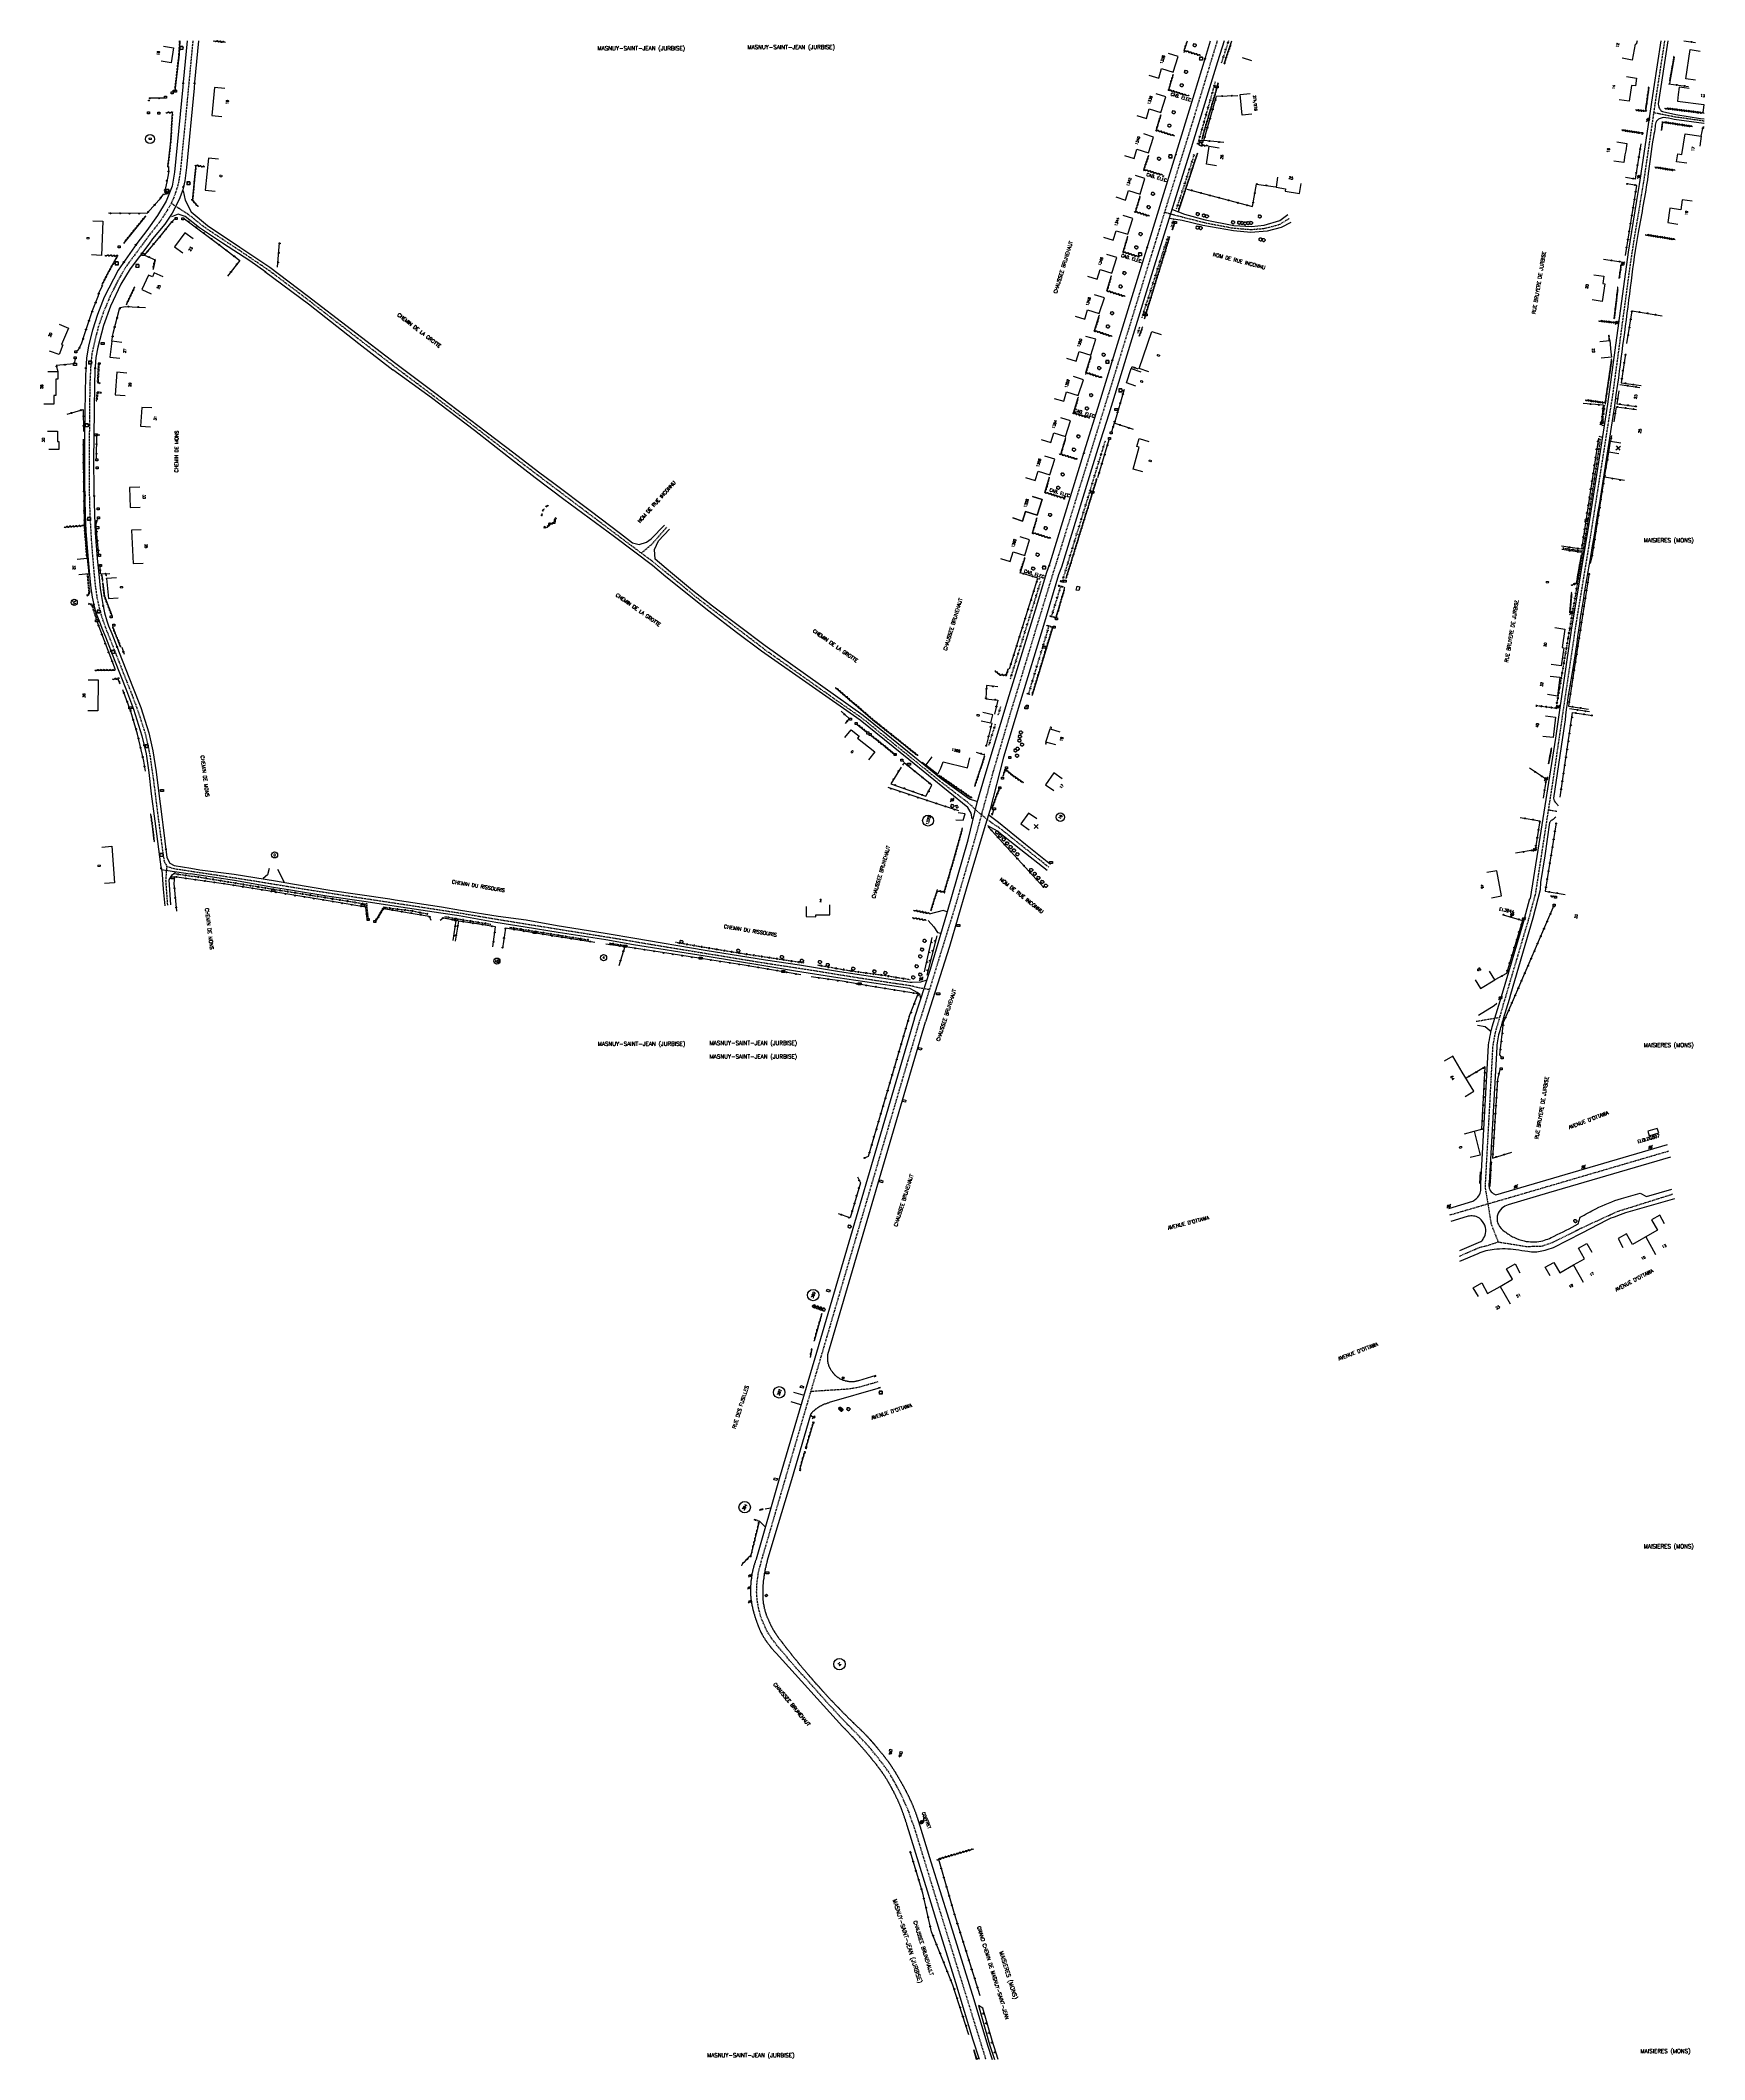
# Model space of a CAD drawing. Header units: millimetres. Extents: x 120176 to 121000, y 132000 to 133000.
import ezdxf
from ezdxf.enums import TextEntityAlignment as Align

# ---------------------------------------------------------------- set-up
doc = ezdxf.new("R2010")
doc.units = ezdxf.units.MM
doc.linetypes.add('DASHED', pattern=[0.75, 0.5, -0.25])
doc.layers.get('0').update_dxf_attribs({"linetype": 'CONTINUOUS'})
for name, color, linetype in [('W0001', 6, 'DASHED'), ('W0008', 7, 'CONTINUOUS'), ('W0017', 7, 'CONTINUOUS'), ('W0100', 7, 'CONTINUOUS'), ('W0112', 1, 'DASHED'), ('W0211', 2, 'CONTINUOUS'), ('W0220', 5, 'DASHED'), ('W0300', 7, 'CONTINUOUS'), ('W0302', 3, 'CONTINUOUS'), ('W0310', 3, 'CONTINUOUS'), ('W0322', 7, 'CONTINUOUS'), ('W0400', 7, 'CONTINUOUS'), ('W0420', 7, 'CONTINUOUS'), ('W0454', 7, 'CONTINUOUS'), ('W0469', 7, 'CONTINUOUS'), ('W0471', 7, 'CONTINUOUS'), ('W0980', 7, 'CONTINUOUS'), ('W0984', 7, 'CONTINUOUS'), ('W0989', 7, 'CONTINUOUS'), ('W0991', 7, 'CONTINUOUS'), ('W1102', 7, 'CONTINUOUS'), ('W1471', 7, 'CONTINUOUS')]:
    doc.layers.add(name, color=color, linetype=linetype)
doc.styles.get("Standard").update_dxf_attribs({"font": 'romans.shx', "width": 0.85})

# ---------------------------------------------------------------- blocks, each defined once
blk = doc.blocks.new('T420')
for p, q in [((0.7, 0.7), (-0.8, 0.7)), ((-0.8, 0.7), (-0.8, -0.8)), ((0.7, 0.7), (0.7, -0.8)), ((0.7, -0.8), (-0.8, -0.8))]:
    blk.add_line(p, q)
blk.add_ellipse((0, 0), major_axis=(-0.53, 0.53), ratio=1, start_param=3.926991, end_param=10.210176)
blk = doc.blocks.new('T400')
for p, q in [((-0.15, 0.3), (0.15, 0.3)), ((-0.15, -0.25), (-0.15, 0.3)), ((-0.15, 0.15), (0.15, 0.15)), ((-0.15, 0), (0.15, 0)), ((0.15, 0.3), (0.15, -0.25)), ((-0.15, -0.15), (0.15, -0.15)), ((-0.15, -0.25), (-0.15, -0.3)), ((-0.15, -0.3), (0.15, -0.3)), ((0.15, -0.3), (0.15, -0.25))]:
    blk.add_line(p, q)
blk = doc.blocks.new('T300')
for p, q in [((-0.8, 0.5), (-0.9, 0.3)), ((-0.9, 0.3), (-0.9, 0.2)), ((-0.9, 0.2), (-0.7, 0.1)), ((-0.7, 0.6), (-0.8, 0.5)), ((-0.8, -0.1), (-0.7, 0.1)), ((-0.6, 0.7), (-0.7, 0.6)), ((-0.7, 0.1), (-0.7, 0.1)), ((-0.5, 0.7), (-0.6, 0.7)), ((-0.3, 0.6), (-0.5, 0.7)), ((-0.3, 0.6), (-0.2, 0.7)), ((-0.2, 0.6), (-0.3, 0.6)), ((-0.2, 0.7), (-0.1, 0.8)), ((-0.1, 0.8), (0.1, 0.8)), ((0.1, 0.8), (0.2, 0.7)), ((0.2, 0.7), (0.3, 0.6)), ((0.3, 0.6), (0.4, 0.5)), ((0.5, 0.5), (0.3, 0.5)), ((0.4, 0.5), (0.4, 0.5)), ((0.6, 0.4), (0.5, 0.5)), ((0.6, 0.4), (0.7, 0.3)), ((0.7, 0.3), (0.7, 0.2)), ((0.7, 0.2), (0.7, 0.1)), ((0.7, 0.1), (0.7, -0.2)), ((-0.8, -0.2), (-0.8, -0.1)), ((-0.7, -0.3), (-0.8, -0.2)), ((-0.8, -0.2), (-0.8, -0.2)), ((-0.7, -0.4), (-0.7, -0.3)), ((-0.5, -0.5), (-0.7, -0.4)), ((-0.4, -0.5), (-0.5, -0.5)), ((-0.4, -0.5), (-0.3, -0.5)), ((-0.3, -0.5), (-0.3, -0.4)), ((-0.3, -0.6), (-0.3, -0.5)), ((-0.3, -0.5), (-0.3, -0.5)), ((-0.2, -0.7), (-0.3, -0.6)), ((-0.1, -0.8), (-0.2, -0.7)), ((0.1, -0.8), (-0.1, -0.8)), ((0.2, -0.7), (0.1, -0.8)), ((0.3, -0.5), (0.2, -0.5)), ((0.3, -0.6), (0.2, -0.7)), ((0.2, -0.7), (0.2, -0.7)), ((0.5, -0.4), (0.3, -0.5)), ((0.3, -0.5), (0.3, -0.6)), ((0.3, -0.5), (0.3, -0.5)), ((0.6, -0.3), (0.5, -0.4)), ((0.7, -0.2), (0.6, -0.3)), ((0.6, -0.3), (0.6, -0.3))]:
    blk.add_line(p, q)
blk = doc.blocks.new('T454')
for p, q in [((-0.25, 0.25), (0.25, -0.25)), ((-0.25, -0.25), (0.25, 0.25)), ((0.75, 0.75), (0.375, 0.375)), ((-0.375, -0.375), (-0.75, -0.75))]:
    blk.add_line(p, q)
blk.add_ellipse((0, 0), major_axis=(0.354, 0.354), ratio=1, start_param=5.49778714, end_param=11.78097245)
blk = doc.blocks.new('t112o')
at = {"color": 0, "linetype": 'Continuous'}
for p, q in [((-0.5, 0.5), (0.5, 0.5)), ((-0.5, -0.5), (-0.5, 0.5)), ((0.5, 0.5), (0.5, -0.5)), ((0.5, -0.5), (-0.5, -0.5))]:
    blk.add_line(p, q, dxfattribs=at)
blk = doc.blocks.new('t322o')
at = {"color": 0, "linetype": 'Continuous'}
for radius in [0.25, 0.15]:
    blk.add_circle((0, 0), radius, dxfattribs=at)
blk = doc.blocks.new('t310o')
at = {"color": 0, "linetype": 'Continuous'}
for centre, start, end in [((-0.5, 0.4), 216.8699, 323.1304), ((0.5, -0.4), 36.8699, 143.1303)]:
    blk.add_arc(centre, 0.625, start, end, dxfattribs=at)
blk = doc.blocks.new('T471')
for p, q in [((-0.333334, 0.333334), (-0.333334, -0.333334)), ((-0.333334, 0.333334), (0.333334, 0.333334)), ((-0.333334, 0), (0, 0)), ((0.500001, 0.500001), (1.000002, 1.000002)), ((-0.500001, -0.500001), (-1.000002, -1.000002)), ((-0.333334, -0.333334), (0.333334, -0.333334))]:
    blk.add_line(p, q)
blk.add_ellipse((0, 0), major_axis=(0.471405, 0.471405), ratio=1, start_param=5.4977871438, end_param=11.780972451)
blk = doc.blocks.new('t211o')
at = {"color": 0, "linetype": 'Continuous'}
for p, q in [((-0.3, 0.5), (-0.3, 0)), ((0, 1), (0, 0)), ((0.3, 0.5), (0.3, 0))]:
    blk.add_line(p, q, dxfattribs=at)
blk = doc.blocks.new('t220o')
at = {"color": 0, "linetype": 'Continuous'}
for p, q in [((-0.25, 0.25), (0.25, 0.25)), ((-0.25, -0.25), (0.25, -0.25))]:
    blk.add_line(p, q, dxfattribs=at)
blk = doc.blocks.new('t991o')
at = {"color": 0, "linetype": 'Continuous'}
for p, q in [((-1, 1), (1, -1)), ((-1, -1), (1, 1))]:
    blk.add_line(p, q, dxfattribs=at)
blk = doc.blocks.new('T1471')
at = {"color": 0, "linetype": 'Continuous', "flags": 128}
blk.add_lwpolyline([(-0.75, -0.5), (-0.75, 0.5), (0.75, 0.5), (0.75, -0.5), (-0.75, -0.5)], dxfattribs=at)
blk = doc.blocks.new('T469')
at = {"color": 0, "linetype": 'Continuous', "flags": 128}
for points in [[(-0.4, 0.4), (0.4, -0.4)], [(-0.4, -0.4), (0.4, 0.4)]]:
    blk.add_lwpolyline(points, dxfattribs=at)
at = {"color": 0, "linetype": 'Continuous'}
blk.add_circle((0, 0), 0.5, dxfattribs=at)

msp = doc.modelspace()

# ---------------------------------------------------------------- linework, layer by layer
at = {"layer": 'W0001'}
msp.add_line((120927, 132618.2), (120922.7, 132618.9), dxfattribs=at)
for points in [[(120251.5, 133000), (120247.8, 132960.8), (120246.1, 132943.6), (120245.3, 132935.2), (120244.3, 132929.1), (120242.5, 132923.4), (120240.8, 132919.4), (120238.6, 132915.6), (120235.5, 132910.8), (120229.9, 132903.6), (120224.5, 132896.3), (120218.7, 132888.5), (120214.5, 132881.4), (120210.6, 132873.5), (120207.3, 132865.7), (120204.8, 132858.6), (120202.9, 132851.3), (120201.5, 132845.1), (120200.9, 132838.4), (120200.5, 132829.9), (120200.4, 132822.2), (120200.3, 132810.9), (120200.1, 132791), (120200.2, 132776.5), (120200.5, 132765.6), (120201.2, 132752.7), (120202.3, 132738.9), (120203.1, 132730.7), (120204, 132724.2), (120205.5, 132717.6), (120206.6, 132713.9), (120208.8, 132707.9), (120213.3, 132696.5), (120216.8, 132687.6), (120218.9, 132682.2), (120221.5, 132675.7), (120224.6, 132667.2), (120227.7, 132657.5), (120229.1, 132651.6), (120230.3, 132645.6), (120231.1, 132640), (120232, 132633.8), (120232.9, 132626.6), (120234, 132617.5), (120234.9, 132610.8), (120235.9, 132603.3), (120236.8, 132596.5), (120237.4, 132593.2), (120238.7, 132591), (120242.3, 132589.9), (120247.2, 132589.2), (120259.7, 132587.3), (120283.1, 132583.7), (120302.9, 132580.4), (120332.3, 132575.8), (120360.7, 132571.5), (120384.1, 132567.9), (120405.5, 132564.3), (120432.9, 132559.9), (120461.5, 132555.3), (120479, 132552.3), (120503, 132548.4), (120530.9, 132543.8), (120556.3, 132539.9), (120581.1, 132535.9), (120600.2, 132533), (120606.6, 132532.1), (120611.1, 132531), (120616.3, 132530.1)], [(120758.8, 133000), (120746.5, 132959.6), (120732.7, 132915.1), (120715.7, 132859.8), (120696.2, 132796.7), (120674.1, 132725.4), (120656.1, 132666.2), (120647.7, 132637.6), (120639.3, 132606.6), (120628.9, 132570.9), (120611.6, 132514.9)], [(120642, 132616.6), (120635.1, 132622.8), (120621.4, 132633.3), (120609.7, 132642.8), (120595.7, 132654.1), (120582.7, 132664.6), (120570.9, 132672.8), (120535.4, 132697.9), (120501.5, 132723.8), (120479.5, 132741.8), (120467.8, 132750.5), (120446.4, 132766.6), (120415.3, 132790.1), (120386, 132812.6), (120353.4, 132837), (120322.9, 132860.5), (120307.3, 132872.6), (120289.2, 132886.2), (120274.5, 132896.2), (120257.9, 132907.1), (120249.6, 132913.7), (120240.8, 132919.4)], [(120732.7, 132915.1), (120737.3, 132913.8), (120743.1, 132912.3), (120753.4, 132909.7), (120766.2, 132907.3), (120771.3, 132906.8), (120775.6, 132906.5), (120781.8, 132907), (120785.7, 132907.9), (120789.8, 132909.1), (120794.4, 132911.9)], [(120473.6, 132746.2), (120478.6, 132750.4), (120486.2, 132759)], [(120675.4, 132590.6), (120653.9, 132607.7), (120650.6, 132610.3), (120646.6, 132612.9), (120642, 132616.6)], [(120239.1, 132571.8), (120238.2, 132583.9), (120238.7, 132591)]]:
    msp.add_lwpolyline(points, dxfattribs=at)
at = {"layer": 'W0001', "flags": 128}
for points in [[(120980.3, 133000), (120976.1, 132972.5), (120974.9, 132964.3), (120970, 132930.8), (120964.9, 132900.1), (120963.1, 132888.1), (120954.6, 132824.9), (120943.4, 132753.6), (120936.4, 132711.2), (120929.8, 132666.6), (120925, 132633.6), (120922.7, 132618.9), (120916.3, 132577.3), (120912.7, 132564.1), (120900.4, 132522.6), (120898.6, 132516.2), (120896.4, 132508.7), (120895.2, 132502), (120891.4, 132432.1), (120892.8, 132423.9), (120894.4, 132413.9), (120897.9, 132405)], [(121000, 132960.1), (120998.9, 132960.3), (120985.5, 132962.2), (120979.4, 132963.4), (120974.9, 132964.3)], [(120608, 132116.9), (120606, 132122.9), (120604, 132127.5), (120601, 132133.8), (120599, 132137.5), (120596.1, 132142.4), (120593, 132146.7), (120590, 132150.5), (120586.2, 132155.1), (120581.3, 132160.4), (120576.3, 132165.5), (120571.7, 132170.2), (120547.9, 132196.7), (120544.4, 132200.9), (120542, 132203.7), (120539.5, 132206.8), (120537.6, 132209.4), (120535.9, 132212.2), (120534, 132216.3), (120532.8, 132219.3), (120531.8, 132223), (120531.1, 132226.6), (120530.7, 132231.5), (120530.9, 132236), (120531.6, 132241.3), (120533.7, 132249.2), (120535.9, 132256.6), (120540, 132270.7), (120554.1, 132319), (120564, 132352.7), (120611.6, 132514.9)], [(120887.1, 132514.3), (120896.3, 132515.9), (120898.6, 132516.2)], [(120874, 132418.4), (120892.8, 132423.9), (120899.8, 132425.9), (120982.5, 132450.1)], [(120878.8, 132398), (120888.6, 132402.3), (120892.7, 132403.3), (120897.9, 132405), (120908.7, 132403.3), (120911.7, 132402.8), (120919.4, 132402.9), (120925.4, 132405), (120938.5, 132411.6), (120956.9, 132420.1), (120984.6, 132428.8)], [(120590.8, 132335.7), (120581.4, 132333), (120576.4, 132332.1), (120557.6, 132330.9)], [(120608.1, 132116.9), (120615.5, 132092.9), (120624.2, 132064.6), (120642.3, 132006.1), (120644.2, 132000)]]:
    msp.add_lwpolyline(points, dxfattribs=at)
at = {"layer": 'W0008'}
for p, q in [((120949.6, 132803.4), (120948, 132803.9)), ((120949.2, 132809.4), (120950.2, 132809.5)), ((120293.4, 132589.7), (120296.8, 132583.2))]:
    msp.add_line(p, q, dxfattribs=at)
for points in [[(120248.7, 133000), (120246.7, 132979.4), (120246.5, 132977.2), (120242.5, 132934.9), (120241.2, 132927.9), (120238.3, 132920.5), (120234, 132913.4), (120228.7, 132906), (120223.8, 132899.6), (120214.5, 132886.4), (120207.6, 132872.9), (120204.3, 132864.4), (120201.8, 132856.7), (120199.9, 132848.8), (120198.8, 132842.8), (120198.5, 132837.2), (120198.3, 132834.2), (120198.1, 132816.3), (120197.9, 132805.2), (120197.8, 132790.8), (120197.8, 132780.9), (120198.2, 132765.2), (120198.6, 132757.1), (120199.7, 132742.9), (120200.4, 132735.5), (120201, 132728.8), (120201.6, 132724.3), (120202.8, 132719.1), (120203.8, 132715.8), (120205.1, 132712.7), (120206.5, 132709), (120208.2, 132704.7), (120212.7, 132693.1), (120218.6, 132678.1), (120222.2, 132668.9), (120226.3, 132655.7), (120228.4, 132646.8), (120229.7, 132637.6), (120230.9, 132627), (120232.7, 132613.5), (120235.9, 132589.5), (120250.2, 132587.3)], [(120254.3, 133000), (120252.3, 132979.4), (120252.1, 132976.5), (120248.4, 132937.2), (120247.5, 132930.6), (120246.5, 132926.1), (120244.7, 132921.3), (120241.3, 132914.5), (120237.6, 132909.1), (120231.5, 132901.8), (120229.8, 132899.3), (120220.4, 132887), (120215.9, 132879.4), (120210.8, 132868.5), (120207.3, 132859), (120204.4, 132848.2), (120203.4, 132843.1), (120203, 132836.3), (120202.8, 132829.8), (120202.6, 132816.9), (120202.5, 132804.1), (120202.4, 132792), (120202.5, 132777.8), (120202.8, 132765.2), (120203.1, 132756.3), (120204.2, 132743.5), (120204.9, 132735.8), (120205.6, 132728.9), (120206.3, 132724.7), (120207, 132720.7), (120207.8, 132716.7), (120208.9, 132712.7), (120209.8, 132710.1), (120211.4, 132706.4), (120215.1, 132697), (120221.7, 132680.2), (120225.7, 132669.7), (120229.7, 132657.2), (120231.7, 132648.3), (120233.3, 132637.9), (120234.3, 132629.8), (120236.3, 132614.2), (120236.6, 132611.6), (120238.7, 132595.5), (120240.1, 132592.7), (120242.3, 132591.4), (120250.5, 132590.2)], [(120608.9, 132515.8), (120616.8, 132540.1), (120624.9, 132567.6), (120635.5, 132604.1), (120639.9, 132622.7), (120643.8, 132636.2), (120655.8, 132675.6), (120669.4, 132720.3), (120674.3, 132736.3), (120676, 132741.4), (120693.8, 132799), (120699.8, 132818.5), (120708.1, 132845.4), (120728.5, 132911.9), (120740.6, 132951.2), (120747.6, 132973.9), (120753, 132991.7), (120755.4, 133000)], [(120762.3, 133000), (120759, 132989.5), (120753.7, 132972.3), (120745.9, 132946.9), (120728.3, 132890.5), (120715.9, 132850.2), (120705.1, 132815.1), (120699.7, 132798), (120681.7, 132739.2), (120680.2, 132735.5), (120672.8, 132710.3), (120661.3, 132673), (120653, 132645.1), (120646.2, 132618.7), (120643.4, 132609.7), (120634.5, 132579.7), (120626.2, 132551.4), (120614.3, 132514.1)], [(120246.7, 132925.6), (120247.7, 132921), (120250.7, 132915.2), (120258.7, 132908.5), (120274.8, 132897.8), (120289.6, 132887.9)], [(120287.7, 132885.3), (120279.8, 132891), (120266.2, 132899.8), (120254.8, 132907.3), (120247.7, 132912.9), (120244.2, 132914.1), (120240.9, 132912.8)], [(120795.2, 132910), (120790.5, 132907.4), (120783.5, 132905.6), (120775.4, 132905), (120766.9, 132905.8), (120751.6, 132908.5), (120741.5, 132911), (120735.1, 132912)], [(120736.6, 132916.4), (120742.6, 132914.1), (120752.9, 132911.2), (120767, 132908.5), (120775.8, 132907.9), (120782.1, 132908.6), (120789.8, 132911), (120793.8, 132914)], [(120287.1, 132885.7), (120308.8, 132869.6), (120333.7, 132850.1), (120350.6, 132837)], [(120289.6, 132887.9), (120308.2, 132873.8), (120352, 132840.1), (120371.8, 132825.2), (120392.6, 132809.4), (120410.5, 132795.8), (120422.7, 132786.4), (120430.2, 132780.8), (120448.3, 132767.3), (120463.3, 132755.9), (120469.2, 132751.3), (120472.5, 132750.4), (120476.1, 132751.6), (120478.5, 132753.2), (120485.1, 132760.1)], [(120581.9, 132663.4), (120533.1, 132697.6), (120520.8, 132706.9), (120507, 132717.5), (120485.8, 132734.5), (120479.1, 132740.1), (120460.4, 132754.2), (120435.3, 132772.7), (120421.1, 132783.5), (120407.8, 132793.8), (120391, 132806.9), (120369.7, 132823.1), (120350.6, 132837)], [(120583.5, 132665.8), (120534.9, 132700.2), (120522.2, 132709.8), (120508.9, 132719.9), (120499, 132727.7), (120488.1, 132736.8), (120480.5, 132743.2), (120480.1, 132748), (120482.1, 132752.2), (120487.6, 132758)], [(120637.5, 132614.6), (120637, 132617.4), (120635.3, 132620.2), (120606.1, 132644), (120581.9, 132663.4)], [(120639.7, 132623.2), (120636.2, 132624.3), (120622.1, 132634.4), (120583.5, 132665.8)], [(120629.4, 132614.1), (120632.9, 132614), (120633.9, 132617.1), (120630.5, 132617.5)], [(120676.3, 132592), (120663.8, 132601.8), (120650.4, 132612.8), (120645.8, 132616.3)], [(120645, 132611.3), (120649.8, 132608.7), (120661.5, 132599.4), (120674.6, 132589.1)], [(120236.2, 132589.3), (120236.9, 132579.7), (120237.6, 132571.5)], [(120240.6, 132572), (120239.8, 132584.4), (120241.2, 132586.8), (120243, 132588.2)], [(120612.1, 132525.7), (120611.5, 132527.6), (120610.2, 132528.5), (120609, 132529.3), (120606.5, 132530.5), (120570.9, 132535.8), (120550, 132539.2), (120534.2, 132541.7), (120505.2, 132546.5), (120469.7, 132552.1), (120456.1, 132554.6), (120432.4, 132558.3), (120416, 132560.9), (120401.6, 132563.3), (120383.4, 132566.5), (120374.3, 132567.8), (120351.2, 132571.3), (120349, 132571.7), (120337.4, 132573.4), (120317.9, 132576.2), (120299.9, 132579.3), (120291.4, 132580.6), (120272.1, 132584.1), (120254.7, 132586.6), (120250.2, 132587.3)], [(120250.5, 132590.2), (120254.9, 132589.4), (120272, 132587.1), (120292.5, 132583.9), (120300.8, 132582.4), (120319.3, 132579.3), (120349, 132574.9), (120351.7, 132574.5), (120374.7, 132571), (120384, 132569.4), (120402.7, 132566.4), (120416.6, 132564.5), (120432, 132561.8), (120451.5, 132558.6), (120456.7, 132557.8), (120470.4, 132555.4), (120505.3, 132549.6), (120535.1, 132544.8), (120551.9, 132542.2), (120571.7, 132539), (120606.7, 132533.6), (120607.8, 132533.6), (120612.1, 132533.9), (120615.2, 132534.8)], [(120289.3, 132590), (120288.5, 132586.9), (120286.3, 132585)], [(120615.6, 132564.3), (120618.5, 132561.1), (120620.2, 132558.3), (120621.9, 132557.9)], [(120625, 132568.5), (120623, 132569.2), (120616.1, 132567.4)]]:
    msp.add_lwpolyline(points, dxfattribs=at)
at = {"layer": 'W0008', "flags": 128}
for points in [[(120873.5, 132421.6), (120885.4, 132425.2, 0.0296), (120887.2, 132426.6, 0.124), (120889, 132429.1, 0.0742), (120889.3, 132431.9), (120889.3, 132434), (120893.2, 132502.5, -0.0379), (120894.1, 132507.8, -0.0222), (120895, 132511.6), (120897.6, 132520.2), (120900.1, 132528.3), (120910.3, 132562.7), (120913.6, 132575.2), (120913.9, 132575.1), (120917.7, 132599.1), (120926.5, 132654.5), (120928.3, 132667.2), (120934.2, 132708), (120943.3, 132762.8), (120948.6, 132796.6), (120952.2, 132820), (120957.7, 132860.1), (120962.5, 132895.3), (120966.6, 132920.8), (120967.9, 132928.8), (120972.7, 132960.6), (120975, 132976.1), (120978.7, 133000)], [(120981.9, 133000), (120977.2, 132968.8), (120977.3, 132967.8, 0.1086), (120978, 132966.1, 0.1998), (120979.3, 132964.9), (120985.9, 132963.4), (120998.1, 132961.5), (121000, 132961.3)], [(121000, 132959), (120999.7, 132959), (120985, 132961, 0.0619), (120979.6, 132961.9, 0.0862), (120977.7, 132961.3, 0.1198), (120976.3, 132960.2, 0.1254), (120975.6, 132957.5, -0.0224), (120974.8, 132952.4, 0.0123), (120972.1, 132932.9, -0.0083), (120967.2, 132905, 0.01), (120963.7, 132881, -0.0021), (120957, 132829.9, -0.0071), (120943.6, 132744.5, 0.0047), (120938.6, 132714.3, -0.0043), (120934.9, 132689.1, 0.0165), (120931.3, 132665.9, -0.0121), (120930.9, 132662.6), (120925.3, 132624.9, 0.2144), (120926.7, 132622.3, -0.0105), (120927.7, 132621.1)], [(120926.4, 132615.4, -0.0346), (120924.6, 132613.9, 0.2029), (120923.4, 132612.7), (120921, 132596.3), (120918.8, 132583), (120918.7, 132579.4), (120915.1, 132565.4), (120904, 132527.5), (120903.3, 132525.1), (120900.4, 132515.5, 0.0031), (120898.7, 132509.6, 0.0544), (120897.2, 132501.5), (120893.4, 132434.3, 0.053), (120893.4, 132432.3, 0.1337), (120894.4, 132429.9, 0.1022), (120896.7, 132428.4), (120981.7, 132453.2)], [(120983.2, 132447), (120922.9, 132429.3), (120902.8, 132423.4, 0.112), (120899.8, 132421.7, 0.1433), (120897.6, 132418.3, 0.0856), (120897.4, 132415.9, 0.0891), (120898, 132413.6, 0.1173), (120901.1, 132410.2, 0.0549), (120905.7, 132407.3, 0.0591), (120910.8, 132405.5, 0.0489), (120915, 132405, 0.0564), (120919.1, 132405.4, 0.058), (120925.7, 132407.9, 0.0121), (120937.5, 132413.9), (120938.6, 132417.3, -0.0095), (120946.3, 132421.4, -0.0455), (120959, 132426.6), (120968.2, 132429.2), (120971.3, 132427.5), (120983.9, 132431.2)], [(120985.2, 132426.4), (120970.2, 132422.1, 0.0069), (120961, 132419.4, 0.0139), (120955.8, 132417.5, 0.029), (120951.8, 132415.8), (120939.4, 132409.4), (120925.1, 132402.1, -0.0487), (120921, 132400.8, -0.0073), (120919.6, 132400.4, -0.0917), (120912.6, 132400.2, -0.0056), (120906.6, 132401.1, 0.0647), (120896, 132401.3, 0.0731), (120887.8, 132399.2), (120878.7, 132395.3)], [(120878.9, 132400.8), (120889.4, 132405.3, 0.1632), (120890.7, 132406.8, 0.1073), (120891.8, 132410.1, 0.1429), (120890.8, 132414.2, 0.1599), (120887.7, 132417.3, 0.0989), (120885.1, 132417.9, 0.0813), (120882.5, 132417.6), (120874.5, 132415.2)]]:
    msp.add_lwpolyline(points, format="xyb", dxfattribs=at)
for points in [[(120897.2, 132523.1), (120896, 132521.9), (120888.1, 132517.1)], [(120608.9, 132515.8), (120559.5, 132347.5), (120541.8, 132287.7), (120530.5, 132247.9), (120530.4, 132247.7), (120530.3, 132247.4), (120530.2, 132247.2), (120530.1, 132247), (120530, 132246.7), (120530, 132246.5), (120529.9, 132246.2), (120529.8, 132246), (120529.7, 132245.8), (120529.6, 132245.5), (120529.6, 132245.3), (120529.5, 132245), (120529.4, 132244.8), (120529.4, 132244.5), (120529.3, 132244.3), (120529.2, 132244.1), (120529.2, 132243.8), (120529.1, 132243.6), (120529, 132243.3), (120529, 132243.1), (120528.9, 132242.8), (120528.8, 132242.6), (120528.8, 132242.3), (120528.7, 132242.1), (120528.7, 132241.8), (120528.6, 132241.6), (120528.6, 132241.4), (120528.5, 132241.1), (120528.5, 132240.9), (120528.4, 132240.6), (120528.4, 132240.4), (120528.3, 132240.1), (120528.3, 132239.9), (120528.3, 132239.6), (120528.2, 132239.4), (120528.2, 132239.1), (120528.2, 132238.9), (120528.1, 132238.6), (120528.1, 132238.4), (120528.1, 132238.1), (120528, 132237.9), (120528, 132237.6), (120528, 132237.3), (120527.9, 132237.1), (120527.9, 132236.8), (120527.9, 132236.6), (120527.9, 132236.3), (120527.8, 132236.1), (120527.8, 132235.8), (120527.8, 132235.6), (120527.8, 132235.3), (120527.8, 132235.1), (120527.7, 132234.8), (120527.7, 132234.6), (120527.7, 132234.3), (120527.7, 132234.1), (120527.7, 132233.8), (120527.7, 132233.6), (120527.7, 132233.3), (120527.7, 132233.1), (120527.7, 132232.8), (120527.7, 132232.6), (120527.7, 132232.3), (120527.7, 132232.1), (120527.7, 132231.8), (120527.7, 132231.6), (120527.7, 132231.3), (120527.7, 132231), (120527.7, 132230.8), (120527.7, 132230.5), (120527.7, 132230.3), (120527.7, 132230), (120527.7, 132229.8), (120527.8, 132229.5), (120527.8, 132229.3), (120527.8, 132229), (120527.8, 132228.8), (120527.9, 132228.5), (120527.9, 132228.3), (120527.9, 132228), (120528, 132227.8), (120528, 132227.5), (120528, 132227.3), (120528.1, 132227), (120528.1, 132226.8), (120528.2, 132226.5), (120528.2, 132226.3), (120528.2, 132226), (120528.3, 132225.8), (120528.3, 132225.5), (120528.4, 132225.3), (120528.4, 132225), (120528.5, 132224.8), (120528.5, 132224.5), (120528.6, 132224.3), (120528.6, 132224), (120528.7, 132223.8), (120528.7, 132223.6), (120528.8, 132223.3), (120528.9, 132223.1), (120528.9, 132222.8), (120529, 132222.6), (120529, 132222.3), (120529.1, 132222.1), (120529.2, 132221.9), (120529.2, 132221.6), (120529.3, 132221.4), (120529.4, 132221.1), (120529.4, 132220.9), (120529.5, 132220.6), (120529.6, 132220.4), (120529.6, 132220.2), (120529.7, 132219.9), (120529.8, 132219.7), (120529.8, 132219.4), (120529.9, 132219.2), (120530, 132219), (120530.1, 132218.7), (120530.2, 132218.5), (120530.2, 132218.3), (120530.3, 132218), (120530.4, 132217.8), (120530.5, 132217.5), (120530.6, 132217.3), (120530.6, 132217.1), (120530.7, 132216.8), (120530.8, 132216.6), (120530.9, 132216.4), (120531, 132216.1), (120531.1, 132215.9), (120531.2, 132215.7), (120531.3, 132215.4), (120531.3, 132215.2), (120531.4, 132215), (120531.5, 132214.7), (120531.6, 132214.5), (120531.7, 132214.3), (120531.8, 132214), (120531.9, 132213.8), (120532, 132213.6), (120532.1, 132213.3), (120532.2, 132213.1), (120532.3, 132212.9), (120532.4, 132212.6), (120532.5, 132212.4), (120532.6, 132212.2), (120532.7, 132211.9), (120532.8, 132211.7), (120532.9, 132211.5), (120533, 132211.3), (120533.2, 132211), (120533.3, 132210.8), (120533.4, 132210.6), (120533.5, 132210.4), (120533.6, 132210.2), (120533.8, 132209.9), (120533.9, 132209.7), (120534, 132209.5), (120534.1, 132209.3), (120534.3, 132209.1), (120534.4, 132208.9), (120534.6, 132208.7), (120534.7, 132208.5), (120534.8, 132208.3), (120535, 132208), (120535.1, 132207.8), (120535.3, 132207.6), (120535.4, 132207.4), (120535.5, 132207.2), (120535.7, 132207), (120535.8, 132206.8), (120536, 132206.6), (120536.1, 132206.4), (120536.3, 132206.2), (120536.4, 132206), (120536.6, 132205.8), (120536.7, 132205.6), (120536.9, 132205.4), (120537, 132205.2), (120537.2, 132205), (120537.3, 132204.8), (120537.5, 132204.6), (120537.6, 132204.4), (120537.8, 132204.2), (120538, 132204), (120538.1, 132203.8), (120538.3, 132203.6), (120538.4, 132203.5), (120538.6, 132203.3), (120538.8, 132203.1), (120538.9, 132202.9), (120539.1, 132202.7), (120539.3, 132202.5), (120539.4, 132202.3), (120539.6, 132202.1), (120539.8, 132202), (120539.9, 132201.8), (120540.1, 132201.6), (120540.3, 132201.4), (120573.2, 132165), (120573.4, 132164.9), (120573.6, 132164.7), (120573.7, 132164.5), (120573.9, 132164.3), (120574.1, 132164.1), (120574.3, 132164), (120574.4, 132163.8), (120574.6, 132163.6), (120574.8, 132163.4), (120575, 132163.2), (120575.1, 132163.1), (120575.3, 132162.9), (120575.5, 132162.7), (120575.7, 132162.5), (120575.8, 132162.3), (120576, 132162.2), (120576.2, 132162), (120576.4, 132161.8), (120576.5, 132161.6), (120576.7, 132161.4), (120576.9, 132161.2), (120577.1, 132161.1), (120577.2, 132160.9), (120577.4, 132160.7), (120577.6, 132160.5), (120577.7, 132160.3), (120577.9, 132160.1), (120578.1, 132160), (120578.3, 132159.8), (120578.4, 132159.6), (120578.6, 132159.4), (120578.8, 132159.2), (120578.9, 132159), (120579.1, 132158.9), (120579.3, 132158.7), (120579.4, 132158.5), (120579.6, 132158.3), (120579.8, 132158.1), (120580, 132157.9), (120580.1, 132157.7), (120580.3, 132157.6), (120580.5, 132157.4), (120580.6, 132157.2), (120580.8, 132157), (120581, 132156.8), (120581.1, 132156.6), (120581.3, 132156.4), (120581.5, 132156.3), (120581.6, 132156.1), (120581.8, 132155.9), (120582, 132155.7), (120582.1, 132155.5), (120582.3, 132155.3), (120582.5, 132155.1), (120582.6, 132154.9), (120582.8, 132154.8), (120583, 132154.6), (120583.1, 132154.4), (120583.3, 132154.2), (120583.4, 132154), (120583.6, 132153.8), (120583.8, 132153.6), (120583.9, 132153.4), (120584.1, 132153.2), (120584.3, 132153), (120584.4, 132152.9), (120584.6, 132152.7), (120584.8, 132152.5), (120584.9, 132152.3), (120585.1, 132152.1), (120585.2, 132151.9), (120585.4, 132151.7), (120585.6, 132151.5), (120585.7, 132151.3), (120585.9, 132151.1), (120586.1, 132150.9), (120586.2, 132150.7), (120586.4, 132150.6), (120586.5, 132150.4), (120586.7, 132150.2), (120586.9, 132150), (120587, 132149.8), (120587.2, 132149.6), (120587.3, 132149.4), (120587.5, 132149.2), (120587.7, 132149), (120587.8, 132148.8), (120588, 132148.6), (120588.1, 132148.4), (120588.3, 132148.2), (120588.4, 132148), (120588.6, 132147.8), (120588.8, 132147.6), (120588.9, 132147.5), (120589.1, 132147.3), (120589.2, 132147.1), (120589.4, 132146.9), (120589.5, 132146.7), (120589.7, 132146.5), (120589.8, 132146.3), (120590, 132146.1), (120590.1, 132145.9), (120590.3, 132145.7), (120590.4, 132145.5), (120590.6, 132145.3), (120590.7, 132145.1), (120590.9, 132144.9), (120591, 132144.7), (120591.2, 132144.5), (120591.3, 132144.3), (120591.5, 132144.1), (120591.6, 132143.9), (120591.8, 132143.7), (120591.9, 132143.5), (120592.1, 132143.3), (120592.2, 132143.1), (120592.4, 132142.9), (120592.5, 132142.7), (120592.6, 132142.5), (120592.8, 132142.3), (120592.9, 132142.1), (120593.1, 132141.9), (120593.2, 132141.7), (120593.3, 132141.5), (120593.5, 132141.3), (120593.6, 132141.1), (120593.8, 132140.9), (120593.9, 132140.7), (120594, 132140.5), (120594.2, 132140.3), (120594.3, 132140.1), (120594.4, 132139.9), (120594.6, 132139.6), (120594.7, 132139.4), (120594.8, 132139.2), (120595, 132139), (120595.1, 132138.8), (120595.2, 132138.6), (120595.3, 132138.4), (120595.5, 132138.1), (120595.6, 132137.9), (120595.7, 132137.7), (120595.9, 132137.5), (120596, 132137.3), (120596.1, 132137.1), (120596.2, 132136.8), (120596.4, 132136.6), (120596.5, 132136.4), (120596.6, 132136.2), (120596.7, 132136), (120596.8, 132135.8), (120597, 132135.5), (120597.1, 132135.3), (120597.2, 132135.1), (120597.3, 132134.9), (120597.4, 132134.7), (120597.6, 132134.4), (120597.7, 132134.2), (120597.8, 132134), (120597.9, 132133.8), (120598, 132133.5), (120598.2, 132133.3), (120598.3, 132133.1), (120598.4, 132132.9), (120598.5, 132132.7), (120598.6, 132132.4), (120598.7, 132132.2), (120598.8, 132132), (120598.9, 132131.8), (120599.1, 132131.5), (120599.2, 132131.3), (120599.3, 132131.1), (120599.4, 132130.9), (120599.5, 132130.6), (120599.6, 132130.4), (120599.7, 132130.2), (120599.8, 132130), (120599.9, 132129.7), (120600, 132129.5), (120600.2, 132129.3), (120600.3, 132129.1), (120600.4, 132128.8), (120600.5, 132128.6), (120600.6, 132128.4), (120600.7, 132128.1), (120600.8, 132127.9), (120600.9, 132127.7), (120601, 132127.5), (120601.1, 132127.2), (120601.2, 132127), (120601.3, 132126.8), (120601.4, 132126.5), (120601.5, 132126.3), (120601.6, 132126.1), (120601.7, 132125.9), (120601.8, 132125.6), (120601.9, 132125.4), (120602, 132125.2), (120602.1, 132124.9), (120602.1, 132124.7), (120602.2, 132124.5), (120602.3, 132124.2), (120602.4, 132124), (120602.5, 132123.8), (120602.6, 132123.5), (120602.7, 132123.3), (120602.8, 132123.1), (120602.8, 132122.9), (120602.9, 132122.6), (120603, 132122.4), (120603.1, 132122.2), (120603.2, 132121.9), (120603.3, 132121.7), (120603.3, 132121.4), (120603.4, 132121.2), (120603.5, 132121), (120603.6, 132120.7), (120603.7, 132120.5), (120603.8, 132120.3), (120603.8, 132120), (120603.9, 132119.8), (120604, 132119.6), (120604.1, 132119.3), (120604.2, 132119.1), (120604.2, 132118.9), (120604.3, 132118.6), (120604.4, 132118.4), (120604.5, 132118.1), (120604.5, 132117.9), (120604.6, 132117.7), (120604.7, 132117.4), (120604.8, 132117.2), (120604.9, 132116.9), (120604.9, 132116.7), (120605, 132116.5), (120605.1, 132116.2), (120605.2, 132116), (120605.2, 132116)], [(120589.8, 132338.8), (120581.1, 132336.2), (120580.8, 132336.2), (120580.5, 132336.1), (120580.3, 132336), (120580, 132336), (120579.8, 132335.9), (120579.5, 132335.9), (120579.3, 132335.9), (120579, 132335.8), (120578.8, 132335.8), (120578.5, 132335.8), (120578.3, 132335.8), (120578, 132335.8), (120577.7, 132335.8), (120577.5, 132335.8), (120577.2, 132335.8), (120577, 132335.8), (120576.7, 132335.8), (120576.5, 132335.8), (120576.2, 132335.9), (120576, 132335.9), (120575.7, 132335.9), (120575.5, 132336), (120575.2, 132336), (120575, 132336.1), (120574.7, 132336.1), (120574.5, 132336.2), (120574.2, 132336.3), (120574, 132336.3), (120573.7, 132336.4), (120573.5, 132336.5), (120573.2, 132336.6), (120573, 132336.7), (120572.8, 132336.8), (120572.5, 132336.9), (120572.3, 132337), (120572.1, 132337.1), (120571.9, 132337.2), (120571.7, 132337.4), (120571.5, 132337.5), (120571.3, 132337.6), (120571.1, 132337.8), (120570.9, 132337.9), (120570.7, 132338.1), (120570.5, 132338.2), (120570.3, 132338.4), (120570.1, 132338.5), (120569.9, 132338.7), (120569.7, 132338.9), (120569.5, 132339), (120569.4, 132339.2), (120569.2, 132339.4), (120569, 132339.6), (120568.9, 132339.8), (120568.7, 132340), (120568.5, 132340.2), (120568.4, 132340.4), (120568.2, 132340.6), (120568.1, 132340.8), (120567.9, 132341), (120567.8, 132341.2), (120567.6, 132341.4), (120567.5, 132341.6), (120567.4, 132341.8), (120567.3, 132342.1), (120567.1, 132342.3), (120567, 132342.5), (120566.9, 132342.8), (120566.8, 132343), (120566.7, 132343.2), (120566.6, 132343.5), (120566.5, 132343.7), (120566.5, 132344), (120566.4, 132344.2), (120566.3, 132344.4), (120566.2, 132344.7), (120566.2, 132344.9), (120566.1, 132345.2), (120566.1, 132345.4), (120566, 132345.7), (120566, 132345.9), (120566, 132346.2), (120565.9, 132346.4), (120565.9, 132346.7), (120565.9, 132346.9), (120565.9, 132347.1), (120565.9, 132347.4), (120565.9, 132347.6), (120565.9, 132347.9), (120565.9, 132348.1), (120565.9, 132348.4), (120566, 132348.6), (120566, 132348.9), (120565.9, 132349.2), (120614.3, 132514.1)], [(120887.7, 132512.4), (120891.5, 132511.7), (120894.4, 132509.2)], [(120591.9, 132332.7), (120566.6, 132325.4), (120566.4, 132325.3), (120566.1, 132325.2), (120565.9, 132325.2), (120565.6, 132325.1), (120565.4, 132325), (120565.1, 132324.9), (120564.9, 132324.8), (120564.7, 132324.7), (120564.4, 132324.7), (120564.2, 132324.6), (120563.9, 132324.5), (120563.7, 132324.4), (120563.5, 132324.3), (120563.2, 132324.2), (120563, 132324), (120562.8, 132323.9), (120562.6, 132323.8), (120562.3, 132323.7), (120562.1, 132323.6), (120561.9, 132323.5), (120561.7, 132323.3), (120561.5, 132323.2), (120561.3, 132323.1), (120561.1, 132322.9), (120560.9, 132322.8), (120560.7, 132322.7), (120560.5, 132322.5), (120560.3, 132322.4), (120560.1, 132322.2), (120559.9, 132322.1), (120559.7, 132321.9), (120559.5, 132321.8), (120559.3, 132321.6), (120559.1, 132321.4), (120559, 132321.3), (120558.8, 132321.1), (120558.6, 132321), (120558.4, 132320.8), (120558.2, 132320.6), (120558.1, 132320.4), (120557.9, 132320.3), (120557.8, 132320.1), (120557.6, 132319.9), (120557.3, 132319.4), (120547.9, 132287.1), (120539.8, 132260), (120536, 132247.2), (120536, 132247), (120535.9, 132246.7), (120535.8, 132246.5), (120535.8, 132246.3), (120535.7, 132246), (120535.6, 132245.8), (120535.6, 132245.5), (120535.5, 132245.3), (120535.4, 132245), (120535.4, 132244.8), (120535.3, 132244.6), (120535.3, 132244.3), (120535.2, 132244.1), (120535.2, 132243.8), (120535.1, 132243.6), (120535, 132243.3), (120535, 132243.1), (120534.9, 132242.9), (120534.9, 132242.6), (120534.8, 132242.4), (120534.8, 132242.1), (120534.7, 132241.9), (120534.7, 132241.6), (120534.7, 132241.4), (120534.6, 132241.1), (120534.6, 132240.9), (120534.5, 132240.7), (120534.5, 132240.4), (120534.4, 132240.2), (120534.4, 132239.9), (120534.4, 132239.7), (120534.3, 132239.4), (120534.3, 132239.2), (120534.3, 132238.9), (120534.2, 132238.7), (120534.2, 132238.4), (120534.2, 132238.2), (120534.1, 132238), (120534.1, 132237.7), (120534.1, 132237.5), (120534, 132237.2), (120534, 132237), (120534, 132236.7), (120534, 132236.5), (120533.9, 132236.2), (120533.9, 132236), (120533.9, 132235.7), (120533.9, 132235.5), (120533.8, 132235.2), (120533.8, 132235), (120533.8, 132234.7), (120533.8, 132234.5), (120533.8, 132234.2), (120533.8, 132234), (120533.7, 132233.7), (120533.7, 132233.5), (120533.7, 132233.2), (120533.7, 132233), (120533.7, 132232.7), (120533.7, 132232.5), (120533.7, 132232.2), (120533.7, 132232), (120533.7, 132231.7), (120533.7, 132231.5), (120533.7, 132231.2), (120533.7, 132231), (120533.7, 132230.7), (120533.7, 132230.5), (120533.7, 132230.2), (120533.7, 132230), (120533.7, 132229.7), (120533.7, 132229.5), (120533.7, 132229.2), (120533.7, 132229), (120533.7, 132228.7), (120533.7, 132228.5), (120533.8, 132228.2), (120533.8, 132228), (120533.8, 132227.7), (120533.8, 132227.5), (120533.9, 132227.2), (120533.9, 132227), (120533.9, 132226.7), (120534, 132226.5), (120534, 132226.2), (120534, 132226), (120534.1, 132225.7), (120534.1, 132225.5), (120534.2, 132225.2), (120534.2, 132225), (120534.3, 132224.7), (120534.3, 132224.5), (120534.4, 132224.2), (120534.4, 132224), (120534.5, 132223.7), (120534.5, 132223.5), (120534.6, 132223.3), (120534.7, 132223), (120534.7, 132222.8), (120534.8, 132222.5), (120534.8, 132222.3), (120534.9, 132222), (120535, 132221.8), (120535.1, 132221.6), (120535.1, 132221.3), (120535.2, 132221.1), (120535.3, 132220.8), (120535.4, 132220.6), (120535.4, 132220.4), (120535.5, 132220.1), (120535.6, 132219.9), (120535.7, 132219.7), (120535.8, 132219.4), (120535.9, 132219.2), (120536, 132219), (120536.1, 132218.8), (120536.2, 132218.5), (120536.3, 132218.3), (120536.4, 132218.1), (120536.5, 132217.8), (120536.6, 132217.6), (120536.7, 132217.4), (120536.8, 132217.2), (120536.9, 132216.9), (120537, 132216.7), (120537.1, 132216.5), (120537.2, 132216.3), (120537.3, 132216), (120537.4, 132215.8), (120537.5, 132215.6), (120537.6, 132215.4), (120537.7, 132215.1), (120537.8, 132214.9), (120538, 132214.7), (120538.1, 132214.5), (120538.2, 132214.2), (120538.3, 132214), (120538.4, 132213.8), (120538.6, 132213.6), (120538.7, 132213.4), (120538.8, 132213.1), (120538.9, 132212.9), (120539.1, 132212.7), (120539.2, 132212.5), (120539.3, 132212.3), (120539.5, 132212), (120539.6, 132211.8), (120539.7, 132211.6), (120539.9, 132211.4), (120540, 132211.2), (120540.1, 132211), (120540.3, 132210.8), (120540.4, 132210.6), (120540.6, 132210.4), (120540.7, 132210.1), (120540.9, 132209.9), (120541, 132209.7), (120541.1, 132209.5), (120541.3, 132209.3), (120541.4, 132209.1), (120541.6, 132208.9), (120541.7, 132208.7), (120541.9, 132208.5), (120542, 132208.3), (120542.2, 132208.1), (120542.4, 132207.9), (120542.5, 132207.7), (120542.7, 132207.5), (120542.8, 132207.3), (120543, 132207.1), (120543.1, 132206.9), (120543.3, 132206.7), (120543.4, 132206.5), (120543.6, 132206.3), (120543.7, 132206.1), (120543.9, 132205.9), (120544, 132205.7), (120544.2, 132205.5), (120544.3, 132205.3), (120544.5, 132205.1), (120544.6, 132204.9), (120544.8, 132204.7), (120544.9, 132204.5), (120545.1, 132204.3), (120545.2, 132204.1), (120545.4, 132203.9), (120545.6, 132203.7), (120545.7, 132203.5), (120545.9, 132203.3), (120546, 132203.1), (120546.2, 132202.9), (120546.3, 132202.8), (120546.5, 132202.6), (120546.6, 132202.4), (120546.8, 132202.2), (120546.9, 132202), (120547.1, 132201.8), (120547.3, 132201.6), (120547.4, 132201.4), (120547.6, 132201.2), (120547.7, 132201), (120547.9, 132200.8), (120548, 132200.6), (120548.2, 132200.4), (120548.3, 132200.2), (120548.5, 132200), (120548.7, 132199.8), (120548.8, 132199.6), (120549, 132199.4), (120549.1, 132199.2), (120549.3, 132199), (120549.4, 132198.8), (120549.6, 132198.6), (120549.8, 132198.4), (120549.9, 132198.3), (120550.1, 132198.1), (120550.2, 132197.9), (120550.4, 132197.7), (120550.6, 132197.5), (120550.7, 132197.3), (120550.9, 132197.1), (120551, 132196.9), (120551.2, 132196.7), (120551.3, 132196.5), (120551.5, 132196.3), (120551.7, 132196.1), (120551.8, 132195.9), (120552, 132195.7), (120552.1, 132195.5), (120552.3, 132195.4), (120552.5, 132195.2), (120552.6, 132195), (120552.8, 132194.8), (120552.9, 132194.6), (120553.1, 132194.4), (120553.3, 132194.2), (120553.4, 132194), (120553.6, 132193.8), (120553.7, 132193.6), (120553.9, 132193.4), (120554.1, 132193.2), (120554.2, 132193.1), (120554.4, 132192.9), (120554.5, 132192.7), (120554.7, 132192.5), (120554.9, 132192.3), (120555, 132192.1), (120555.2, 132191.9), (120555.4, 132191.7), (120555.5, 132191.5), (120555.7, 132191.3), (120555.8, 132191.1), (120556, 132191), (120556.2, 132190.8), (120556.3, 132190.6), (120556.5, 132190.4), (120556.7, 132190.2), (120556.8, 132190), (120557, 132189.8), (120557.1, 132189.6), (120557.3, 132189.4), (120557.5, 132189.3), (120557.6, 132189.1), (120557.8, 132188.9), (120558, 132188.7), (120558.1, 132188.5), (120558.3, 132188.3), (120558.5, 132188.1), (120558.6, 132187.9), (120558.8, 132187.7), (120558.9, 132187.6), (120559.1, 132187.4), (120559.3, 132187.2), (120559.4, 132187), (120559.6, 132186.8), (120559.8, 132186.6), (120559.9, 132186.4), (120560.1, 132186.2), (120560.3, 132186.1), (120560.4, 132185.9), (120560.6, 132185.7), (120560.8, 132185.5), (120560.9, 132185.3), (120561.1, 132185.1), (120561.3, 132184.9), (120561.4, 132184.8), (120561.6, 132184.6), (120561.8, 132184.4), (120561.9, 132184.2), (120562.1, 132184), (120562.3, 132183.8), (120562.4, 132183.6), (120562.6, 132183.5), (120562.8, 132183.3), (120562.9, 132183.1), (120563.1, 132182.9), (120563.3, 132182.7), (120563.4, 132182.5), (120563.6, 132182.3), (120563.8, 132182.2), (120563.9, 132182), (120564.1, 132181.8), (120564.3, 132181.6), (120564.5, 132181.4), (120564.6, 132181.2), (120564.8, 132181.1), (120565, 132180.9), (120565.1, 132180.7), (120565.3, 132180.5), (120565.5, 132180.3), (120565.6, 132180.1), (120565.8, 132180), (120566, 132179.8), (120566.1, 132179.6), (120566.3, 132179.4), (120566.5, 132179.2), (120566.7, 132179), (120566.8, 132178.9), (120567, 132178.7), (120567.2, 132178.5), (120567.3, 132178.3), (120567.5, 132178.1), (120567.7, 132177.9), (120567.9, 132177.8), (120568, 132177.6), (120568.2, 132177.4), (120568.4, 132177.2), (120568.5, 132177), (120568.7, 132176.9), (120568.9, 132176.7), (120569.1, 132176.5), (120569.2, 132176.3), (120569.4, 132176.1), (120569.6, 132176), (120569.8, 132175.8), (120569.9, 132175.6), (120570.1, 132175.4), (120570.3, 132175.2), (120570.4, 132175.1), (120570.6, 132174.9), (120570.8, 132174.7), (120571, 132174.5), (120571.1, 132174.3), (120571.3, 132174.2), (120571.5, 132174), (120571.7, 132173.8), (120571.8, 132173.6), (120572, 132173.4), (120572.2, 132173.3), (120572.4, 132173.1), (120572.5, 132172.9), (120572.7, 132172.7), (120572.9, 132172.5), (120573.1, 132172.4), (120573.2, 132172.2), (120573.4, 132172), (120573.6, 132171.8), (120573.8, 132171.7), (120573.9, 132171.5), (120574.1, 132171.3), (120574.3, 132171.1), (120574.5, 132170.9), (120574.6, 132170.8), (120574.8, 132170.6), (120575, 132170.4), (120575.2, 132170.2), (120575.4, 132170.1), (120575.5, 132169.9), (120575.7, 132169.7), (120575.9, 132169.5), (120576.1, 132169.4), (120576.2, 132169.2), (120576.4, 132169), (120576.6, 132168.8), (120576.8, 132168.6), (120577, 132168.5), (120577.1, 132168.3), (120577.3, 132168.1), (120577.5, 132167.9), (120577.7, 132167.8), (120577.8, 132167.6), (120578, 132167.4), (120578.2, 132167.2), (120578.4, 132167.1), (120578.6, 132166.9), (120578.7, 132166.7), (120578.9, 132166.5), (120579.1, 132166.4), (120579.3, 132166.2), (120579.5, 132166), (120579.6, 132165.9), (120579.8, 132165.7), (120580, 132165.5), (120580.2, 132165.3), (120580.4, 132165.2), (120580.5, 132165), (120580.7, 132164.8), (120580.9, 132164.6), (120581.1, 132164.5), (120581.3, 132164.3), (120581.5, 132164.1), (120581.6, 132163.9), (120581.8, 132163.8), (120582, 132163.6), (120582.2, 132163.4), (120582.4, 132163.3), (120582.5, 132163.1), (120582.7, 132162.9), (120582.9, 132162.7), (120583.1, 132162.6), (120583.3, 132162.4), (120583.5, 132162.2), (120583.6, 132162.1), (120583.8, 132161.9), (120584, 132161.7), (120584.2, 132161.5), (120584.3, 132161.3), (120584.5, 132161.1), (120584.7, 132160.9), (120584.8, 132160.8), (120585, 132160.6), (120585.2, 132160.4), (120585.3, 132160.2), (120585.5, 132160), (120585.7, 132159.8), (120585.8, 132159.7), (120586, 132159.5), (120586.2, 132159.3), (120586.4, 132159.1), (120586.5, 132158.9), (120586.7, 132158.7), (120586.9, 132158.5), (120587, 132158.3), (120587.2, 132158.2), (120587.4, 132158), (120587.5, 132157.8), (120587.7, 132157.6), (120587.9, 132157.4), (120588, 132157.2), (120588.2, 132157), (120588.3, 132156.8), (120588.5, 132156.7), (120588.7, 132156.5), (120588.8, 132156.3), (120589, 132156.1), (120589.2, 132155.9), (120589.3, 132155.7), (120589.5, 132155.5), (120589.7, 132155.3), (120589.8, 132155.1), (120590, 132154.9), (120590.1, 132154.7), (120590.3, 132154.6), (120590.5, 132154.4), (120590.6, 132154.2), (120590.8, 132154), (120590.9, 132153.8), (120591.1, 132153.6), (120591.3, 132153.4), (120591.4, 132153.2), (120591.6, 132153), (120591.7, 132152.8), (120591.9, 132152.6), (120592.1, 132152.4), (120592.2, 132152.2), (120592.4, 132152), (120592.5, 132151.9), (120592.7, 132151.7), (120592.9, 132151.5), (120593, 132151.3), (120593.2, 132151.1), (120593.3, 132150.9), (120593.5, 132150.7), (120593.6, 132150.5), (120593.8, 132150.3), (120593.9, 132150.1), (120594.1, 132149.9), (120594.3, 132149.7), (120594.4, 132149.5), (120594.6, 132149.3), (120594.7, 132149.1), (120594.9, 132148.9), (120595, 132148.7), (120595.2, 132148.5), (120595.3, 132148.3), (120595.5, 132148.1), (120595.6, 132147.9), (120595.8, 132147.7), (120595.9, 132147.5), (120596.1, 132147.3), (120596.2, 132147.1), (120596.4, 132146.9), (120596.5, 132146.7), (120596.7, 132146.5), (120596.8, 132146.3), (120596.9, 132146.1), (120597.1, 132145.8), (120597.2, 132145.6), (120597.4, 132145.4), (120597.5, 132145.2), (120597.6, 132145), (120597.8, 132144.8), (120597.9, 132144.6), (120598, 132144.4), (120598.2, 132144.2), (120598.3, 132144), (120598.4, 132143.7), (120598.6, 132143.5), (120598.7, 132143.3), (120598.8, 132143.1), (120599, 132142.9), (120599.1, 132142.7), (120599.2, 132142.5), (120599.4, 132142.3), (120599.5, 132142), (120599.6, 132141.8), (120599.7, 132141.6), (120599.9, 132141.4), (120600, 132141.2), (120600.1, 132141), (120600.3, 132140.8), (120600.4, 132140.6), (120600.5, 132140.3), (120600.6, 132140.1), (120600.8, 132139.9), (120600.9, 132139.7), (120601, 132139.5), (120601.2, 132139.3), (120601.3, 132139.1), (120601.4, 132138.8), (120601.5, 132138.6), (120601.7, 132138.4), (120601.8, 132138.2), (120601.9, 132138), (120602, 132137.8), (120602.2, 132137.5), (120602.3, 132137.3), (120602.4, 132137.1), (120602.5, 132136.9), (120602.6, 132136.7), (120602.8, 132136.5), (120602.9, 132136.2), (120603, 132136), (120603.1, 132135.8), (120603.2, 132135.6), (120603.4, 132135.4), (120603.5, 132135.2), (120603.6, 132134.9), (120603.7, 132134.7), (120603.8, 132134.5), (120604, 132134.3), (120604.1, 132134.1), (120604.2, 132133.8), (120604.3, 132133.6), (120604.4, 132133.4), (120604.5, 132133.2), (120604.7, 132133), (120604.8, 132132.7), (120604.9, 132132.5), (120605, 132132.3), (120605.1, 132132.1), (120605.2, 132131.8), (120605.3, 132131.6), (120605.4, 132131.4), (120605.6, 132131.2), (120605.7, 132131), (120605.8, 132130.7), (120605.9, 132130.5), (120606, 132130.3), (120606.1, 132130.1), (120606.2, 132129.8), (120606.3, 132129.6), (120606.4, 132129.4), (120606.5, 132129.2), (120606.6, 132128.9), (120606.7, 132128.7), (120606.8, 132128.5), (120607, 132128.2), (120607.1, 132128), (120607.2, 132127.8), (120607.3, 132127.5), (120607.4, 132127.3), (120607.5, 132127.1), (120607.6, 132126.9), (120607.7, 132126.6), (120607.8, 132126.4), (120607.9, 132126.2), (120608, 132125.9), (120608.1, 132125.7), (120608.2, 132125.5), (120608.3, 132125.2), (120608.3, 132125), (120608.4, 132124.8), (120608.5, 132124.5), (120608.6, 132124.3), (120608.7, 132124), (120608.8, 132123.8), (120608.9, 132123.6), (120609, 132123.3), (120609.1, 132123.1), (120609.2, 132122.9), (120609.3, 132122.6), (120609.3, 132122.4), (120609.4, 132122.2), (120609.5, 132121.9), (120609.6, 132121.7), (120609.7, 132121.4), (120609.8, 132121.2), (120609.9, 132121), (120609.9, 132120.7), (120610, 132120.5), (120610.1, 132120.3), (120610.2, 132120), (120610.3, 132119.8), (120610.3, 132119.5), (120610.4, 132119.3), (120610.5, 132119.1), (120610.6, 132118.8), (120610.7, 132118.6), (120610.7, 132118.3), (120610.8, 132118.1), (120610.9, 132117.9)], [(120557.2, 132319.4), (120558.5, 132318.4)], [(120641, 132000), (120638, 132009.7), (120629.3, 132038), (120621.3, 132063.9), (120615.3, 132083.4), (120605.2, 132116)], [(120610.9, 132117.9), (120617, 132098), (120625.9, 132069.5), (120638.2, 132029.7), (120645.1, 132007.2), (120647.4, 132000)]]:
    msp.add_lwpolyline(points, dxfattribs=at)
at = {"layer": 'W0017', "flags": 128}
for points in [[(120547.7, 132326), (120552.4, 132324.5)], [(120553.8, 132329.1), (120549.2, 132330.5)], [(120535, 132272.8), (120537.5, 132273.3)], [(120534.8, 132264), (120531.9, 132266.8)]]:
    msp.add_lwpolyline(points, dxfattribs=at)
at = {"layer": 'W0100'}
msp.add_line((120776, 132990), (120771.3, 132991.5), dxfattribs=at)
for points in [[(120237, 132997.3), (120241.9, 132996.5), (120240.7, 132989.1), (120235.8, 132989.9)], [(120725, 132983), (120729.8, 132981.5), (120731.2, 132986.2), (120737, 132984.4), (120739.5, 132992.2), (120734.7, 132993.7)], [(120267.3, 132976.4), (120262.3, 132976.9), (120260.9, 132963), (120265.9, 132962.5)], [(120718.9, 132963), (120723.7, 132961.5), (120725.1, 132966.2), (120730.9, 132964.4), (120733.3, 132972.2), (120728.6, 132973.7)], [(120744.3, 132972.7), (120744.4, 132973.1), (120744.7, 132973.1), (120744.5, 132972.7), (120744.3, 132972.7)], [(120776, 132963.6), (120771.1, 132963.2), (120770.1, 132973.4), (120775.1, 132973.8)], [(120712.8, 132943.1), (120717.6, 132941.6), (120719, 132946.3), (120724.8, 132944.5), (120727.2, 132952.3), (120722.5, 132953.8)], [(120264.2, 132941.3), (120259.2, 132941.8), (120257.6, 132926), (120262.6, 132925.5)], [(120758.4, 132938.1), (120753.5, 132938.9), (120754.8, 132947.8), (120759.8, 132947)], [(120708.6, 132922.6), (120713.4, 132921.1), (120714.8, 132925.8), (120720.6, 132924), (120723, 132931.8), (120718.3, 132933.3)], [(120731.9, 132932.8), (120732, 132933.2), (120732.3, 132933.1), (120732.1, 132932.7), (120731.9, 132932.8)], [(120788.6, 132932.4), (120787.9, 132927.4), (120792.6, 132926.7), (120792.4, 132925.4), (120799.5, 132924.3), (120800.3, 132929.2)], [(120702.5, 132902.7), (120707.3, 132901.2), (120708.7, 132905.9), (120714.5, 132904.1), (120717, 132911.9), (120712.2, 132913.4)], [(120202, 132910.8), (120207, 132910.6), (120206.3, 132893.6), (120201.3, 132893.9)], [(120251.7, 132901.8), (120247.6, 132904.8), (120242.5, 132897.9), (120246.5, 132894.9)], [(120694.5, 132883.4), (120699.3, 132881.9), (120700.8, 132886.6), (120706.6, 132884.8), (120709, 132892.6), (120704.2, 132894.1)], [(120719.8, 132892.7), (120719.6, 132892.8), (120719.7, 132893.2), (120719.9, 132893.1), (120719.8, 132892.7)], [(120236.9, 132883), (120232.4, 132885.1), (120231.5, 132883), (120229.6, 132883.9), (120226.3, 132876.7), (120230.8, 132874.7)], [(120688.4, 132863.5), (120693.2, 132862), (120694.6, 132866.7), (120700.4, 132864.9), (120702.9, 132872.7), (120698.1, 132874.2)], [(120185.3, 132859.6), (120189.9, 132857.6), (120186.5, 132849.6), (120187.1, 132849.3), (120185.3, 132844.5), (120180.6, 132846.2)], [(120684.1, 132842.8), (120688.9, 132841.3), (120690.4, 132846.1), (120696.2, 132844.3), (120698.6, 132852.1), (120693.8, 132853.5)], [(120724.9, 132836), (120720.1, 132837.6), (120726.4, 132856), (120731.1, 132854.4)], [(120216.3, 132850.5), (120211.4, 132851.1), (120210.4, 132843.3), (120215.4, 132842.7)], [(120179.7, 132836.1), (120184.7, 132836.1), (120184.6, 132832.4), (120183.7, 132832.4), (120183.6, 132826.8), (120183.6, 132824.3), (120182.7, 132824.3), (120182.7, 132819.9), (120177.7, 132820)], [(120218.8, 132835.4), (120213.8, 132835.8), (120213, 132824.6), (120218, 132824.2)], [(120678, 132822.8), (120682.8, 132821.4), (120684.2, 132826.1), (120690, 132824.3), (120692.5, 132832.1), (120687.7, 132833.6)], [(120718.5, 132828.9), (120713.8, 132830.5), (120716.2, 132837.6), (120720.9, 132836)], [(120231.2, 132818.1), (120226.2, 132818.4), (120225.6, 132809), (120230.6, 132808.7)], [(120671.6, 132802.5), (120676.4, 132801), (120677.9, 132805.7), (120683.7, 132803.9), (120686.1, 132811.7), (120681.3, 132813.2)], [(120695.3, 132813.6), (120695.1, 132813.2), (120695.3, 132813.1), (120695.5, 132813.5), (120695.3, 132813.6)], [(120179.5, 132806.6), (120184.5, 132806.6), (120184.5, 132801.5), (120185.2, 132801.5), (120185.2, 132797.6), (120180.2, 132797.6)], [(120722, 132786.5), (120717.2, 132787.8), (120720.2, 132798.6), (120719, 132799), (120720.1, 132802.9), (120724.9, 132801.5)], [(120663.8, 132783.6), (120668.6, 132782.1), (120670.1, 132786.8), (120675.9, 132785), (120678.3, 132792.8), (120673.5, 132794.3)], [(120225.2, 132778.8), (120220.2, 132778.7), (120220.5, 132768.8), (120225.5, 132768.9)], [(120657.6, 132763.6), (120662.4, 132762.1), (120663.9, 132766.8), (120669.7, 132765), (120672.1, 132772.8), (120667.3, 132774.3), (120672.1, 132772.8), (120669.7, 132765), (120663.9, 132766.8), (120662.4, 132762.1), (120657.6, 132763.6)], [(120682.9, 132773), (120682.9, 132773.4), (120683.1, 132773.3), (120683.1, 132772.9), (120682.9, 132773)], [(120683, 132773.6), (120683.2, 132774.3), (120683.5, 132774.3), (120683.3, 132773.5), (120683, 132773.6)], [(120226, 132757.8), (120221.1, 132757.6), (120221.9, 132741), (120226.9, 132741.3)], [(120651.5, 132743.6), (120656.2, 132742.1), (120657.7, 132746.8), (120663.5, 132745), (120665.9, 132752.8), (120661.2, 132754.3)], [(120194.3, 132743.2), (120199.2, 132743.7), (120200, 132736), (120195, 132735.5)], [(120213.7, 132734), (120208.8, 132733.6), (120209.7, 132723.7), (120214.6, 132724.1)], [(120670.5, 132733.3), (120670.6, 132733.7), (120670.8, 132733.7), (120670.8, 132733.3), (120670.5, 132733.3)], [(120688.9, 132727.9), (120689.4, 132729.9), (120690.8, 132729.5), (120690.3, 132727.6), (120688.9, 132727.9)], [(120199.6, 132683.5), (120204.6, 132683.5), (120204.5, 132668), (120199.5, 132668.1)], [(120641.9, 132663.2), (120646.7, 132662.1), (120647.6, 132666.1), (120642.8, 132667.2)], [(120574.4, 132654.8), (120577.6, 132658.6), (120581.4, 132655.5), (120580.7, 132654.6), (120589.2, 132647.7), (120586.1, 132643.8)], [(120678.8, 132651.2), (120674, 132652.6), (120676, 132659.2), (120680.8, 132657.7)], [(120617.5, 132645.3), (120614.5, 132641.3), (120620.5, 132636.7), (120621.9, 132639.6), (120623, 132642.8), (120635.1, 132639.9), (120636.3, 132644.8)], [(120682, 132634.4), (120677.8, 132637.3), (120673.8, 132631.5), (120677.9, 132628.6)], [(120669.4, 132614.6), (120665.3, 132617.4), (120661.6, 132612.1), (120665.7, 132609.2)], [(120206.4, 132600.6), (120211.4, 132601), (120212.7, 132582.9), (120207.7, 132582.6)], [(120555.3, 132571.2), (120555.3, 132566.2), (120560, 132566.1), (120560, 132567.1), (120567, 132567), (120567, 132572)]]:
    msp.add_lwpolyline(points, dxfattribs=at)
at = {"layer": 'W0100', "flags": 128}
for points in [[(120966.7, 133000), (120966.3, 132998.2), (120965.8, 132998.3), (120964.3, 132990.4), (120959.4, 132991.3)], [(120995.7, 132980.5), (120990.8, 132981.2), (120993, 132995.6), (120998, 132994.8)], [(120961.5, 132982.2), (120966.5, 132981.4), (120965.9, 132977.6), (120963.9, 132977.8), (120962.8, 132970), (120957.8, 132970.7)], [(120992.5, 132976.4), (120987.6, 132977), (120987.1, 132973.3), (120986.7, 132970), (120999.7, 132968.4), (120999.2, 132964.2), (121000, 132964.1)], [(120991.3, 132939.3), (120986.3, 132940), (120986.9, 132944), (120988.9, 132943.7), (120990.5, 132953.9), (120998.5, 132952.7), (120997.7, 132947.7)], [(120956.7, 132949.9), (120961.7, 132949.1), (120961.1, 132945.5), (120960.7, 132943.4), (120960.1, 132939.6), (120955.2, 132940.4)], [(120994, 132920.5), (120989.1, 132921.2), (120988.4, 132916.2), (120982.9, 132917), (120981.9, 132909.9), (120986.9, 132909.2)], [(120945.3, 132884.1), (120950.3, 132883.3), (120949.7, 132879.7), (120950.7, 132879.5), (120949.4, 132870.9), (120944.5, 132871.7)], [(120948.2, 132851), (120953.2, 132851.5), (120953.7, 132845.7), (120954, 132843.2), (120949, 132842.7)], [(120957.6, 132795.3), (120952.7, 132796.2), (120953.6, 132801.6), (120958.6, 132800.8)], [(120926, 132709.3), (120930.9, 132708.6), (120929.6, 132699.4), (120930.4, 132699.3), (120929.1, 132690.3), (120924.2, 132691)], [(120923.6, 132685.3), (120928.5, 132684.7), (120927.3, 132675.4), (120922.3, 132676.1)], [(120921.4, 132665.6), (120926.3, 132665), (120925.1, 132654.8), (120920.1, 132655.4)], [(120894.6, 132575.5), (120899.6, 132576.4), (120897.2, 132588.9), (120892.3, 132588)], [(120886.6, 132534.8), (120889.2, 132530.5), (120896.2, 132534.8), (120893.6, 132539.1)], [(120881.6, 132477.1), (120885.9, 132479.7), (120880.1, 132489.1), (120875.4, 132497.1), (120871.1, 132494.5)], [(120881.2, 132458.6), (120886.1, 132459.8), (120889, 132448), (120884.1, 132446.8)], [(120980.3, 132414), (120977.9, 132418.3), (120973.8, 132416), (120976.8, 132410.8), (120974.1, 132409.3), (120964.4, 132403.8), (120961.5, 132409.1), (120957.3, 132406.7), (120959.7, 132402.3)], [(120923.7, 132388.2), (120921.2, 132392.5), (120925.4, 132394.9), (120928.4, 132389.7), (120935.2, 132393.6), (120940.7, 132396.7), (120937.7, 132401.9), (120941.9, 132404.3), (120944.3, 132399.9)], [(120888.1, 132378), (120885.6, 132382.3), (120889.8, 132384.7), (120892.7, 132379.5), (120898.9, 132383), (120905, 132386.5), (120902.1, 132391.7), (120906.3, 132394.1), (120908.7, 132389.7)]]:
    msp.add_lwpolyline(points, dxfattribs=at)
for points in [[(120972.7, 132457.6), (120977.4, 132459), (120976.7, 132461.2), (120972.1, 132459.8)], [(120612.1, 132117.7), (120612.4, 132117), (120612.7, 132117.1), (120612.3, 132117.8)]]:
    msp.add_lwpolyline(points, close=True, dxfattribs=at)
at = {"layer": 'W0112'}
for p, q in [((120952.7, 132854.1), (120952.9, 132854.1)), ((120952.9, 132851.5), (120952.7, 132854.1)), ((120953.2, 132851.5), (120952.9, 132854.1)), ((120205.8, 132839.8), (120205.8, 132840.2)), ((120203.6, 132821.7), (120204, 132821.6)), ((120205.5, 132830.5), (120205.4, 132830.2)), ((120206.1, 132825.8), (120206.1, 132825.4)), ((120424.3, 132765.7), (120424.6, 132765.7)), ((120424.5, 132764.6), (120424.6, 132765.7)), ((120424.8, 132767), (120425.5, 132767.9)), ((120425.3, 132768.1), (120425.5, 132767.9)), ((120426.4, 132769.1), (120427.5, 132769.7)), ((120427.4, 132770), (120427.5, 132769.7)), ((120431.3, 132763.6), (120431.4, 132763.2)), ((120425.3, 132759), (120425.5, 132758.6)), ((120199.3, 132735.8), (120199.7, 132735.8)), ((120208.5, 132735.9), (120208.7, 132735.9)), ((120208.8, 132735), (120208.7, 132735.9)), ((120208.7, 132733.8), (120209.1, 132733.8)), ((120681.1, 132732.5), (120681, 132732.1)), ((120682.8, 132732.1), (120682.7, 132731.7)), ((120199, 132725.5), (120199.2, 132725.1)), ((120680.2, 132730.2), (120680.1, 132729.8)), ((120682.5, 132729.5), (120682.3, 132729.1)), ((120200, 132721.2), (120199.9, 132720.8)), ((120204.5, 132713.1), (120204.2, 132712.7)), ((120675.9, 132715.2), (120679.3, 132714.2)), ((120675.9, 132715), (120679.2, 132714)), ((120679.3, 132714.2), (120679.2, 132714)), ((120674.4, 132710.3), (120677.7, 132709.3)), ((120677.8, 132709.5), (120677.7, 132709.3)), ((120666, 132676.4), (120664.5, 132676.7)), ((120664.5, 132676.7), (120664.5, 132676.5)), ((120674.1, 132651.6), (120673.7, 132651.7)), ((120676.3, 132660.1), (120676.6, 132660)), ((120629.2, 132621.2), (120629.8, 132619.8)), ((120629.8, 132619.8), (120630.4, 132620.1)), ((120338.1, 132565), (120338.3, 132565)), ((120341.8, 132563.9), (120342.1, 132563.7)), ((120346.7, 132570.2), (120347.1, 132570.2))]:
    msp.add_line(p, q, dxfattribs=at)
for points in [[(120205.8, 132840.2), (120204.7, 132840.3), (120204.2, 132831.3), (120204.3, 132830.8), (120204.8, 132830.3), (120205.4, 132830.2)], [(120205.8, 132839.8), (120205.1, 132839.9), (120204.6, 132831.3), (120204.7, 132831), (120205, 132830.7), (120205.5, 132830.5)], [(120206.1, 132825.8), (120204, 132825.9), (120203.6, 132821.7)], [(120206.1, 132825.4), (120204.4, 132825.4), (120204, 132821.6)], [(120424.5, 132764.6), (120424.2, 132764.7), (120424.3, 132765.7)], [(120424.8, 132767), (120424.7, 132767.2), (120425.3, 132768.1)], [(120431.3, 132763.6), (120431, 132763.5), (120430.7, 132763.1), (120430.5, 132762.6), (120430.5, 132762.1), (120430.5, 132761.8), (120430.3, 132761.4), (120430.3, 132761.3), (120429.9, 132761.3), (120429.7, 132761.2), (120429.2, 132760.9), (120429, 132760.8), (120428.5, 132761), (120428.1, 132761), (120427.7, 132760.8), (120427.7, 132760.3), (120427.8, 132760), (120426.3, 132759), (120425.8, 132759.3), (120425.3, 132759)], [(120431.4, 132763.2), (120431.2, 132763.1), (120431.1, 132762.9), (120430.9, 132762.5), (120430.9, 132762.2), (120430.9, 132761.7), (120430.7, 132761.4), (120430.8, 132760.9), (120430, 132760.9), (120429.9, 132760.8), (120429.4, 132760.5), (120428.9, 132760.4), (120428.4, 132760.6), (120428.2, 132760.6), (120428.1, 132760.5), (120428.1, 132760.3), (120428.2, 132759.8), (120426.3, 132758.5), (120425.8, 132758.8), (120425.5, 132758.6)], [(120426.4, 132769.1), (120426.3, 132769.4), (120427.4, 132770)], [(120199, 132725.5), (120200, 132726), (120200.1, 132727), (120199.3, 132735.8)], [(120199.2, 132725.1), (120200.3, 132725.8), (120200.5, 132727), (120199.7, 132735.8)], [(120208.8, 132735), (120208.6, 132734.9), (120208.5, 132735.9)], [(120208.8, 132733.6), (120208.7, 132733.8)], [(120209.1, 132733.6), (120209.1, 132733.8)], [(120682.7, 132731.7), (120681, 132732.1)], [(120682.8, 132732.1), (120681.1, 132732.5)], [(120682.3, 132729.1), (120680.1, 132729.8)], [(120682.5, 132729.5), (120680.2, 132730.2)], [(120204.2, 132712.7), (120203.9, 132713), (120201.7, 132719.9), (120201.1, 132720.5), (120199.9, 132720.8)], [(120204.5, 132713.1), (120204.2, 132713.2), (120202, 132720.1), (120201.3, 132720.9), (120200, 132721.2)], [(120675.9, 132715.2), (120675.9, 132715)], [(120674.4, 132710.3), (120674.4, 132710.5), (120677.8, 132709.5)], [(120666, 132676.4), (120665.9, 132676.2), (120664.5, 132676.5)], [(120674, 132652.6), (120673.7, 132651.7)], [(120674.4, 132652.5), (120674.1, 132651.6)], [(120676.3, 132660.1), (120676, 132659.2)], [(120676.6, 132660), (120676.4, 132659.1)], [(120629.2, 132621.2), (120629.8, 132621.5), (120630.4, 132620.1)], [(120337.4, 132572.6), (120337.3, 132571.7), (120338.1, 132565)], [(120337.4, 132572.6), (120337.6, 132572.6), (120337.6, 132571.8), (120338.3, 132565)], [(120341.8, 132563.9), (120346, 132570.8), (120346.3, 132571), (120347.2, 132570.7), (120347.1, 132570.2)], [(120342.1, 132563.7), (120346.3, 132570.5), (120346.4, 132570.6), (120346.8, 132570.4), (120346.7, 132570.2)]]:
    msp.add_lwpolyline(points, dxfattribs=at)
at = {"layer": 'W0112', "flags": 128}
for points in [[(120559.4, 132315.5), (120558.6, 132315.7), (120558.3, 132314.9)], [(120559.2, 132315), (120558.9, 132315.1), (120558.8, 132314.8)], [(120555.1, 132303.7), (120554.8, 132302.9), (120555.6, 132302.7)], [(120555.6, 132303.6), (120555.5, 132303.3), (120555.8, 132303.2)], [(120552, 132292.7), (120551.8, 132291.9), (120552.6, 132291.7)], [(120552.5, 132292.6), (120552.4, 132292.3), (120552.8, 132292.2)], [(120555.1, 132300.9), (120554.3, 132301.1), (120554.1, 132300.3)], [(120555, 132300.4), (120554.7, 132300.5), (120554.6, 132300.2)], [(120532.2, 132272.1), (120534, 132272.6), (120534, 132272.8), (120533.8, 132272.7), (120532.2, 132272.3)], [(120529.3, 132267.7), (120531.6, 132267)], [(120529.3, 132267.5), (120531.5, 132266.8)]]:
    msp.add_lwpolyline(points, dxfattribs=at)
at = {"layer": 'W0211'}
for p, q in [((120617.4, 132555.8), (120613.6, 132538.8)), ((120615.1, 132537.1), (120620.1, 132556.6))]:
    msp.add_line(p, q, dxfattribs=at)
at = {"layer": 'W0211', "flags": 128}
for points in [[(120640.6, 132026.8), (120646.1, 132007.5), (120648.5, 132000)], [(120650.3, 132000), (120647.3, 132009.4), (120642.7, 132025.5), (120640.6, 132026.8)], [(120639.6, 132000), (120638.2, 132004.8), (120639.8, 132000)]]:
    msp.add_lwpolyline(points, dxfattribs=at)
at = {"layer": 'W0220'}
for p, q in [((120764.4, 133000), (120760.7, 132988.6)), ((120757.8, 132979.6), (120749.1, 132948.8)), ((120738.7, 132916.8), (120747.5, 132943.6)), ((120737.3, 132911.5), (120735.9, 132907.7)), ((120734.4, 132903.1), (120721.4, 132862.7)), ((120720.3, 132858.1), (120719.3, 132854.9)), ((120949.5, 132810.2), (120950.7, 132819.6)), ((120949.6, 132812.7), (120949.6, 132812.9)), ((120949.6, 132812.4), (120949.6, 132812.7)), ((120949.9, 132815.1), (120949.9, 132815.4)), ((120949.9, 132814.9), (120949.9, 132815.1)), ((120950.1, 132812.6), (120950.1, 132812.9)), ((120950.1, 132812.4), (120950.1, 132812.6)), ((120950.2, 132817.6), (120950.3, 132817.9)), ((120950.2, 132817.4), (120950.2, 132817.6)), ((120950.4, 132815.1), (120950.4, 132815.3)), ((120950.4, 132814.8), (120950.4, 132815.1)), ((120950.7, 132817.6), (120950.8, 132817.8)), ((120950.7, 132817.3), (120950.7, 132817.6)), ((120682.2, 132732.5), (120703.5, 132802.1)), ((120948.4, 132802.7), (120947.6, 132796.8)), ((120948.1, 132802.8), (120948.1, 132802.5)), ((120948.6, 132802.7), (120948.6, 132802.4)), ((120949.3, 132810.2), (120949.3, 132810.4)), ((120949.8, 132810.1), (120949.8, 132810.4)), ((120947.6, 132796.8), (120942.4, 132762.6)), ((120946.8, 132792.9), (120946.7, 132792.6)), ((120946.8, 132793.1), (120946.8, 132792.9)), ((120947.2, 132795.3), (120947.1, 132795.1)), ((120947.2, 132795.6), (120947.2, 132795.3)), ((120947.3, 132792.8), (120947.2, 132792.5)), ((120947.3, 132793), (120947.3, 132792.8)), ((120947.5, 132798), (120947.5, 132797.8)), ((120947.5, 132797.8), (120947.5, 132797.5)), ((120947.7, 132795.2), (120947.6, 132795)), ((120947.7, 132795.5), (120947.7, 132795.2)), ((120947.8, 132800.5), (120947.8, 132800.3)), ((120947.8, 132800.3), (120947.8, 132800)), ((120948, 132798), (120948, 132797.7)), ((120948, 132797.7), (120948, 132797.5)), ((120948.3, 132800.5), (120948.3, 132800.2)), ((120948.3, 132800.2), (120948.3, 132800)), ((120945.3, 132783), (120945.2, 132782.7)), ((120945.3, 132783.2), (120945.3, 132783)), ((120945.7, 132785.7), (120945.6, 132785.4)), ((120945.6, 132785.4), (120945.6, 132785.2)), ((120945.8, 132783.1), (120945.7, 132782.9)), ((120945.7, 132782.9), (120945.7, 132782.6)), ((120946.1, 132788.2), (120946, 132787.9)), ((120946, 132787.9), (120946, 132787.7)), ((120946.2, 132785.6), (120946.1, 132785.4)), ((120946.1, 132785.4), (120946.1, 132785.1)), ((120946.4, 132790.6), (120946.4, 132790.4)), ((120946.4, 132790.4), (120946.4, 132790.1)), ((120946.5, 132788.1), (120946.5, 132787.8)), ((120946.5, 132787.8), (120946.5, 132787.6)), ((120946.9, 132790.6), (120946.9, 132790.3)), ((120946.9, 132790.3), (120946.9, 132790.1)), ((120943.8, 132773.3), (120943.7, 132773.1)), ((120943.7, 132773.1), (120943.7, 132772.8)), ((120944.1, 132775.8), (120944.1, 132775.6)), ((120944.1, 132775.6), (120944.1, 132775.3)), ((120944.3, 132773.3), (120944.2, 132773)), ((120944.2, 132773), (120944.2, 132772.8)), ((120944.5, 132778.3), (120944.5, 132778)), ((120944.5, 132778), (120944.5, 132777.8)), ((120944.6, 132775.7), (120944.6, 132775.5)), ((120944.6, 132775.5), (120944.6, 132775.2)), ((120944.9, 132780.5), (120944.8, 132780.3)), ((120944.9, 132780.7), (120944.9, 132780.5)), ((120945, 132778), (120944.9, 132777.7)), ((120945, 132778.2), (120945, 132778)), ((120945.4, 132780.4), (120945.3, 132780.2)), ((120945.4, 132780.7), (120945.4, 132780.4)), ((120942.4, 132762.6), (120939.9, 132747.2)), ((120942.2, 132763.5), (120942.2, 132763.2)), ((120942.2, 132763.2), (120942.2, 132763)), ((120942.6, 132765.7), (120942.5, 132765.4)), ((120942.6, 132765.9), (120942.6, 132765.7)), ((120942.7, 132763.4), (120942.7, 132763.1)), ((120942.7, 132763.1), (120942.7, 132762.9)), ((120943, 132768.1), (120942.9, 132767.9)), ((120943, 132768.4), (120943, 132768.1)), ((120943.1, 132765.6), (120943, 132765.4)), ((120943.1, 132765.8), (120943.1, 132765.6)), ((120943.4, 132770.9), (120943.3, 132770.6)), ((120943.3, 132770.6), (120943.3, 132770.4)), ((120943.5, 132768.1), (120943.4, 132767.8)), ((120943.5, 132768.3), (120943.5, 132768.1)), ((120943.9, 132770.8), (120943.8, 132770.5)), ((120943.8, 132770.5), (120943.8, 132770.3)), ((120940.6, 132753.6), (120940.6, 132753.3)), ((120940.6, 132753.3), (120940.6, 132753.1)), ((120941, 132756), (120941, 132755.8)), ((120941, 132755.8), (120941, 132755.6)), ((120941.1, 132753.5), (120941.1, 132753.3)), ((120941.1, 132753.3), (120941.1, 132753)), ((120941.4, 132758.5), (120941.4, 132758.3)), ((120941.4, 132758.3), (120941.4, 132758)), ((120941.5, 132756), (120941.5, 132755.7)), ((120941.5, 132755.7), (120941.5, 132755.5)), ((120941.8, 132761), (120941.8, 132760.7)), ((120941.8, 132760.7), (120941.8, 132760.5)), ((120941.9, 132758.4), (120941.9, 132758.2)), ((120941.9, 132758.2), (120941.9, 132757.9)), ((120942.3, 132760.9), (120942.3, 132760.7)), ((120942.3, 132760.7), (120942.3, 132760.4)), ((120939.9, 132747.2), (120926.5, 132669.3)), ((120929.9, 132748.5), (120930.2, 132748.4)), ((120930, 132748.9), (120930.3, 132748.9)), ((120930, 132748.7), (120939.9, 132747.2)), ((120932.2, 132748.6), (120932.5, 132748.6)), ((120932.2, 132748.1), (120932.4, 132748.1)), ((120932.4, 132748.1), (120932.7, 132748)), ((120932.5, 132748.6), (120932.7, 132748.5)), ((120934.6, 132747.7), (120934.9, 132747.7)), ((120934.7, 132748.2), (120935, 132748.2)), ((120934.9, 132747.7), (120935.1, 132747.7)), ((120935, 132748.2), (120935.2, 132748.2)), ((120937.1, 132747.4), (120937.4, 132747.3)), ((120937.2, 132747.9), (120937.4, 132747.8)), ((120937.4, 132747.8), (120937.7, 132747.8)), ((120937.4, 132747.3), (120937.6, 132747.3)), ((120939, 132743.5), (120938.9, 132743.2)), ((120939, 132743.7), (120939, 132743.5)), ((120939.4, 132746.2), (120939.4, 132745.9)), ((120939.4, 132745.9), (120939.4, 132745.7)), ((120939.5, 132743.4), (120939.4, 132743.1)), ((120939.5, 132743.6), (120939.5, 132743.4)), ((120939.6, 132747), (120939.8, 132747)), ((120939.7, 132747.5), (120939.9, 132747.4)), ((120939.8, 132748.6), (120939.8, 132748.4)), ((120939.8, 132748.4), (120939.8, 132748.2)), ((120939.9, 132745.8), (120939.8, 132745.6)), ((120939.9, 132746.1), (120939.9, 132745.8)), ((120940.2, 132751.1), (120940.2, 132750.9)), ((120940.2, 132750.9), (120940.2, 132750.6)), ((120940.3, 132748.6), (120940.3, 132748.3)), ((120940.3, 132748.3), (120940.3, 132748.1)), ((120940.7, 132751), (120940.7, 132750.8)), ((120940.7, 132750.8), (120940.7, 132750.5)), ((120656.4, 132684), (120671.4, 132732.1)), ((120937.3, 132733.6), (120937.2, 132733.4)), ((120937.3, 132733.9), (120937.3, 132733.6)), ((120937.8, 132736.3), (120937.7, 132736.1)), ((120937.7, 132736.1), (120937.7, 132735.8)), ((120937.8, 132733.5), (120937.7, 132733.3)), ((120937.8, 132733.8), (120937.8, 132733.5)), ((120938.2, 132738.8), (120938.1, 132738.5)), ((120938.1, 132738.5), (120938.1, 132738.3)), ((120938.2, 132736.2), (120938.2, 132736)), ((120938.2, 132736), (120938.2, 132735.7)), ((120938.6, 132741), (120938.5, 132740.8)), ((120938.6, 132741.3), (120938.6, 132741)), ((120938.7, 132738.7), (120938.6, 132738.5)), ((120938.6, 132738.5), (120938.6, 132738.2)), ((120939.1, 132741.2), (120939, 132740.9)), ((120939, 132740.9), (120939, 132740.7)), ((120681.1, 132729.4), (120676.7, 132715)), ((120935.2, 132721.5), (120935.2, 132721.3)), ((120935.6, 132724), (120935.6, 132723.8)), ((120935.6, 132723.8), (120935.6, 132723.5)), ((120936.1, 132726.5), (120936, 132726.2)), ((120936, 132726.2), (120936, 132726)), ((120936.1, 132723.9), (120936.1, 132723.7)), ((120936.1, 132723.7), (120936.1, 132723.4)), ((120936.5, 132728.9), (120936.4, 132728.7)), ((120936.4, 132728.7), (120936.4, 132728.4)), ((120936.6, 132726.4), (120936.5, 132726.1)), ((120936.5, 132726.1), (120936.5, 132725.9)), ((120936.9, 132731.1), (120936.8, 132730.9)), ((120936.9, 132731.4), (120936.9, 132731.1)), ((120937, 132728.8), (120936.9, 132728.6)), ((120936.9, 132728.6), (120936.9, 132728.4)), ((120937.4, 132731.1), (120937.3, 132730.8)), ((120937.4, 132731.3), (120937.4, 132731.1)), ((120933.5, 132711.7), (120933.5, 132711.4)), ((120934, 132714.1), (120933.9, 132713.9)), ((120933.9, 132713.9), (120933.9, 132713.7)), ((120934, 132711.6), (120934, 132711.4)), ((120934.4, 132716.6), (120934.3, 132716.4)), ((120934.3, 132716.4), (120934.3, 132716.1)), ((120934.4, 132714.1), (120934.4, 132713.8)), ((120934.4, 132713.8), (120934.4, 132713.6)), ((120934.8, 132718.8), (120934.7, 132718.6)), ((120934.8, 132719.1), (120934.8, 132718.8)), ((120934.9, 132716.5), (120934.8, 132716.3)), ((120934.8, 132716.3), (120934.8, 132716)), ((120935.2, 132721.3), (120935.1, 132721)), ((120935.3, 132718.7), (120935.2, 132718.5)), ((120935.3, 132719), (120935.3, 132718.7)), ((120935.7, 132721.2), (120935.6, 132721)), ((120935.7, 132721.5), (120935.7, 132721.2)), ((120931.8, 132701.8), (120931.8, 132701.6)), ((120931.8, 132701.6), (120931.8, 132701.3)), ((120932.3, 132704.3), (120932.2, 132704)), ((120932.2, 132704), (120932.2, 132703.8)), ((120932.3, 132701.7), (120932.3, 132701.5)), ((120932.7, 132706.8), (120932.6, 132706.5)), ((120932.6, 132706.5), (120932.6, 132706.3)), ((120932.8, 132704.2), (120932.7, 132704)), ((120932.7, 132704), (120932.7, 132703.7)), ((120933.1, 132709), (120933, 132708.7)), ((120933.1, 132709.2), (120933.1, 132709)), ((120933.2, 132706.7), (120933.1, 132706.4)), ((120933.1, 132706.4), (120933.1, 132706.2)), ((120933.5, 132711.4), (120933.5, 132711.2)), ((120933.6, 132708.9), (120933.5, 132708.6)), ((120933.6, 132709.1), (120933.6, 132708.9)), ((120934, 132711.4), (120933.9, 132711.1)), ((120930.2, 132692), (120930.1, 132691.7)), ((120930.1, 132691.7), (120930.1, 132691.5)), ((120930.6, 132694.4), (120930.5, 132694.2)), ((120930.5, 132694.2), (120930.5, 132693.9)), ((120930.7, 132691.9), (120930.6, 132691.6)), ((120930.6, 132691.6), (120930.6, 132691.4)), ((120931, 132696.6), (120930.9, 132696.4)), ((120931, 132696.9), (120931, 132696.6)), ((120931.1, 132694.3), (120931, 132694.1)), ((120931, 132694.1), (120931, 132693.9)), ((120931.4, 132699.1), (120931.3, 132698.9)), ((120931.4, 132699.4), (120931.4, 132699.1)), ((120931.5, 132696.6), (120931.4, 132696.3)), ((120931.5, 132696.8), (120931.5, 132696.6)), ((120931.9, 132699), (120931.8, 132698.8)), ((120931.9, 132699.3), (120931.9, 132699)), ((120932.3, 132701.5), (120932.3, 132701.2)), ((120928.5, 132682.1), (120928.4, 132681.9)), ((120928.4, 132681.9), (120928.4, 132681.6)), ((120928.9, 132684.3), (120928.8, 132684.1)), ((120928.9, 132684.6), (120928.9, 132684.3)), ((120929, 132682), (120928.9, 132681.8)), ((120928.9, 132681.8), (120928.9, 132681.5)), ((120929.3, 132686.8), (120929.2, 132686.5)), ((120929.3, 132687), (120929.3, 132686.8)), ((120929.4, 132684.5), (120929.3, 132684.2)), ((120929.3, 132684.2), (120929.3, 132684)), ((120929.7, 132689.5), (120929.7, 132689.3)), ((120929.7, 132689.3), (120929.7, 132689)), ((120929.8, 132686.7), (120929.7, 132686.5)), ((120929.8, 132687), (120929.8, 132686.7)), ((120930.2, 132689.2), (120930.1, 132688.9)), ((120930.2, 132689.4), (120930.2, 132689.2)), ((120926.8, 132672.3), (120926.7, 132672)), ((120926.7, 132672), (120926.7, 132671.8)), ((120927.2, 132674.5), (120927.1, 132674.2)), ((120927.2, 132674.7), (120927.2, 132674.5)), ((120927.3, 132672.2), (120927.2, 132671.9)), ((120927.2, 132671.9), (120927.2, 132671.7)), ((120927.6, 132676.9), (120927.5, 132676.7)), ((120927.6, 132677.2), (120927.6, 132676.9)), ((120927.7, 132674.4), (120927.6, 132674.1)), ((120927.7, 132674.6), (120927.7, 132674.4)), ((120928.1, 132679.6), (120928, 132679.4)), ((120928, 132679.4), (120928, 132679.2)), ((120928.1, 132676.9), (120928, 132676.6)), ((120928.1, 132677.1), (120928.1, 132676.9)), ((120928.5, 132679.6), (120928.5, 132679.3)), ((120928.5, 132679.3), (120928.5, 132679.1)), ((120651.5, 132670), (120650.1, 132665.7)), ((120916.8, 132670.8), (120916.6, 132670.8)), ((120926.5, 132669.3), (120916.6, 132670.6)), ((120916.8, 132670.3), (120916.6, 132670.3)), ((120917.1, 132670.7), (120916.8, 132670.8)), ((120917, 132670.2), (120916.8, 132670.3)), ((120919.2, 132670), (120919, 132670)), ((120919.3, 132670.5), (120919.1, 132670.5)), ((120919.5, 132669.9), (120919.2, 132670)), ((120919.6, 132670.4), (120919.3, 132670.5)), ((120921.8, 132670.2), (120921.5, 132670.2)), ((120921.7, 132669.7), (120921.5, 132669.7)), ((120922, 132669.6), (120921.7, 132669.7)), ((120922, 132670.1), (120921.8, 132670.2)), ((120924.3, 132669.9), (120924, 132669.9)), ((120924.2, 132669.4), (120924, 132669.4)), ((120924.5, 132669.3), (120924.2, 132669.4)), ((120924.5, 132669.8), (120924.3, 132669.9)), ((120926.4, 132669.8), (120926.3, 132669.5)), ((120926.3, 132669.5), (120926.3, 132669.4)), ((120926.5, 132669.1), (120926.4, 132669.1)), ((120926.6, 132669.6), (120926.5, 132669.6)), ((120926.9, 132669.7), (120926.8, 132669.5)), ((120926.8, 132669.5), (120926.8, 132669.3)), ((120648.8, 132661.4), (120645.6, 132650.9)), ((120242.3, 132587.5), (120251.5, 132586.1)), ((120293.2, 132579.3), (120251.5, 132586.1)), ((120457.6, 132553.1), (120465, 132551.9))]:
    msp.add_line(p, q, dxfattribs=at)
for points in [[(120675.3, 132709.7), (120671, 132695.4), (120665.4, 132676.9)], [(120337.4, 132572.2), (120316.3, 132575.6), (120293.2, 132579.3)], [(120347.2, 132570.6), (120359.6, 132569.1), (120367.8, 132567.5)], [(120376.1, 132566.2), (120385.2, 132564.6), (120399.1, 132562.4)], [(120408.3, 132560.9), (120426.6, 132558), (120447.6, 132554.6)], [(120490.6, 132553.5), (120503, 132551.3), (120521.8, 132548.2), (120554, 132543.3)], [(120560.8, 132542.2), (120576.7, 132539.4), (120593.8, 132537.1), (120606.8, 132535)]]:
    msp.add_lwpolyline(points, dxfattribs=at)
at = {"layer": 'W0302', "flags": 128}
msp.add_lwpolyline([(120563.8, 132371.6), (120559.1, 132373.2)], dxfattribs=at)
at = {"layer": 'W0310'}
for p, q in [((120261.6, 133000), (120267.7, 132999.2)), ((120762.2, 132988.5), (120766, 133000)), ((120985, 132991.8), (120982.7, 132978.8)), ((120759.3, 132979), (120751.4, 132951.9)), ((120980.3, 132966.6), (120999.2, 132964.2)), ((120969, 132954.2), (120959.1, 132955.8)), ((120979.3, 132959.8), (120978.7, 132955.6)), ((120979.3, 132959.8), (120994.2, 132957.5)), ((120749, 132944.3), (120739.6, 132915.8)), ((120750.6, 132948.2), (120754.4, 132947.9)), ((120985.4, 132935.8), (120975.5, 132937.3)), ((120228.1, 132913.1), (120217.1, 132899.6)), ((120735.2, 132902.9), (120722.7, 132862.5)), ((120736.5, 132906.4), (120737.8, 132909.8)), ((120970.7, 132903.9), (120985.6, 132901.6)), ((120232.8, 132891.5), (120231.8, 132886.8)), ((120957.9, 132882.3), (120958.9, 132888.9)), ((120218.6, 132869.4), (120222.7, 132878)), ((120955.4, 132862.2), (120957.1, 132877.1)), ((120720.2, 132853.7), (120721.7, 132857.6)), ((120947.6, 132861.3), (120957.5, 132860.1)), ((120699.1, 132783), (120683.9, 132733.7)), ((120663.5, 132743.9), (120661.3, 132737)), ((120206.2, 132735.7), (120206.7, 132733.1)), ((120679.1, 132714.4), (120683.1, 132728.4)), ((120933.4, 132716.7), (120934.3, 132726.2)), ((120211.8, 132709.8), (120215.6, 132700)), ((120677.2, 132709.1), (120667.1, 132675.8)), ((120203, 132688.2), (120213, 132688.3)), ((120580.4, 132661.4), (120585.4, 132657.4)), ((120587.3, 132656), (120598.9, 132646.7)), ((120603, 132643.4), (120603.6, 132642.8)), ((120638.7, 132630.8), (120643.7, 132645.8)), ((120922.8, 132641.9), (120924.4, 132649.5)), ((120620.9, 132636.2), (120637, 132625)), ((120653.8, 132639.3), (120652.8, 132636.1)), ((120647.2, 132619.7), (120650.8, 132629.4)), ((120232.5, 132603.3), (120230.8, 132616.2)), ((120926.1, 132575.9), (120923.9, 132576.4)), ((120614.6, 132564.3), (120607.8, 132565.6)), ((120608.5, 132569.3), (120615.8, 132567.8))]:
    msp.add_line(p, q, dxfattribs=at)
for points in [[(120245, 133000), (120244.7, 132993.2), (120242.6, 132975.1), (120241.9, 132974.6)], [(120750.5, 132992.6), (120742.5, 132995.1), (120744, 133000)], [(120737, 132983.3), (120734.7, 132975.7), (120743.7, 132972.8)], [(120239.1, 132937.3), (120240.6, 132950.1), (120241.4, 132964.3), (120238.8, 132964.4)], [(120730.9, 132963.3), (120728.6, 132955.7), (120737.6, 132952.9)], [(120731.8, 132933.4), (120722.5, 132936.2), (120724.9, 132943.3)], [(120254.2, 132917.8), (120251.4, 132920.9), (120253.1, 132938.3), (120257.3, 132937.5)], [(120725.3, 132913.1), (120718.3, 132915.3), (120720.6, 132922.9)], [(120719.5, 132893.1), (120712.2, 132895.4), (120714.5, 132903)], [(120208, 132893.7), (120214.2, 132893.4), (120209.5, 132885), (120206.7, 132879.5)], [(120713.2, 132873.3), (120704.2, 132876.1), (120706.5, 132883.7)], [(120706.8, 132853.5), (120698.1, 132856.4), (120700.4, 132863.9)], [(120701.7, 132833.1), (120693.8, 132835.6), (120696.1, 132843.1)], [(120694.8, 132813.3), (120687.7, 132815.6), (120690, 132823.2)], [(120689.5, 132792.6), (120681.3, 132795.2), (120683.6, 132802.8)], [(120682.5, 132773.5), (120673.5, 132776.3), (120675.8, 132783.9)], [(120676.3, 132753.5), (120667.3, 132756.3), (120669.6, 132763.9)], [(120187.8, 132759.1), (120197.8, 132759.8), (120199, 132743.8)], [(120206.9, 132731.5), (120207.7, 132724.8), (120211.5, 132714.9)], [(120211.7, 132683.8), (120214.4, 132684), (120215.4, 132681.5)], [(120648.7, 132688), (120651.2, 132685.9), (120654.2, 132685.7), (120655.5, 132689)], [(120569.8, 132679.6), (120588.3, 132663.6), (120610.2, 132646.2)], [(120662.8, 132632.4), (120657.8, 132635.9), (120653.9, 132639)], [(120617, 132569.1), (120620.1, 132579), (120623.6, 132578.3), (120627.4, 132591.1), (120632.6, 132609.8)]]:
    msp.add_lwpolyline(points, dxfattribs=at)
at = {"layer": 'W0310', "flags": 128}
for points in [[(120972.5, 132976.8), (120970.9, 132965.1), (120965.9, 132965.7)], [(120954.1, 132841.7), (120950.9, 132820.6), (120941, 132822)], [(120934, 132730.4), (120936.8, 132731.3), (120939.1, 132744.9)], [(120563, 132369.5), (120559.3, 132356.5)], [(120558, 132352.1), (120557.2, 132347.8)], [(120558.5, 132314.8), (120555.3, 132303.7)], [(120554.3, 132300.2), (120552.1, 132292.7)], [(120531.9, 132266.4), (120527.9, 132249.8), (120523.7, 132245.6)], [(120638.1, 132104.3), (120620.8, 132099.3)]]:
    msp.add_lwpolyline(points, dxfattribs=at)
at = {"layer": 'W0322'}
for p, q in [((120989.9, 133000), (120995.6, 132999.1)), ((120982.3, 132978.6), (120992.2, 132977.3)), ((120237.3, 132971.5), (120230.1, 132971.5)), ((120969.3, 132953.4), (120969.5, 132954.7)), ((120227.6, 132893.7), (120232.8, 132891.5)), ((120293.5, 132887.8), (120294.5, 132900.1)), ((120950, 132891.8), (120959.9, 132890.3)), ((120274.8, 132891.2), (120268.6, 132883.3)), ((120712.7, 132827.3), (120707.9, 132810.8)), ((120958.2, 132829.7), (120968.1, 132828.2)), ((120197.4, 132792.7), (120197.3, 132802.6)), ((120699.6, 132783.7), (120705.3, 132802.4)), ((120954.1, 132804.5), (120953.6, 132801.6)), ((120197.8, 132760.1), (120197.4, 132792.7)), ((120960.4, 132782.1), (120950.5, 132783.8)), ((120939.3, 132746.5), (120929.4, 132748)), ((120205.4, 132740.2), (120205.7, 132736)), ((120205.9, 132736), (120210.4, 132736.1)), ((120203.9, 132712.5), (120213, 132688.6)), ((120216.4, 132699.6), (120217.5, 132696.2)), ((120943.1, 132667.6), (120933.2, 132669.1)), ((120612.6, 132642.7), (120614.5, 132641.3)), ((120648.1, 132619.3), (120647.1, 132616.3)), ((120645.4, 132610.7), (120672.9, 132580.6)), ((120242.1, 132582.5), (120243.5, 132568.8)), ((120337.9, 132565), (120337.2, 132570.9)), ((120606.3, 132516.6), (120610.7, 132527.9)), ((120894.4, 132444.7), (120893.8, 132432.4)), ((120888.9, 132433.9), (120889.2, 132439.7))]:
    msp.add_line(p, q, dxfattribs=at)
for points in [[(120762, 132949.6), (120752.1, 132950.5), (120758.5, 132972.5), (120769, 132972.8)], [(120239.4, 132937.7), (120239.4, 132934.6), (120238.6, 132930.1), (120237.5, 132924.9)], [(120237, 132924.2), (120234.9, 132921.2), (120228.7, 132914.4), (120209.8, 132914.5)], [(120743.8, 132926.5), (120776.2, 132917.8), (120778.3, 132929), (120787.7, 132927.7)], [(120227.5, 132893.8), (120235.3, 132903), (120241.3, 132910.4), (120242.9, 132912.1)], [(120247.4, 132911.8), (120265.1, 132898.5), (120274.8, 132891.2)], [(120193.8, 132846.3), (120194.9, 132847.1), (120196.4, 132849.8), (120198.3, 132855.9), (120201.9, 132866.4), (120204.8, 132873.8), (120205, 132875.1), (120206.9, 132878.9)], [(120211.4, 132851.2), (120212, 132855.1), (120215.4, 132867.8), (120218.1, 132868.4), (120228, 132867.9)], [(120193.3, 132842.5), (120192.7, 132840), (120183.9, 132839.1), (120184.7, 132836.1)], [(120716.3, 132837.6), (120716.7, 132838.6), (120719.4, 132837.4)], [(120189.2, 132815), (120197.2, 132817.4), (120197.3, 132806.4)], [(120203.8, 132793.1), (120203.9, 132804.8), (120205.5, 132804.8)], [(120717.3, 132807.4), (120707.8, 132810.6), (120706.5, 132806.3)], [(120205, 132745.1), (120203.7, 132759.1), (120203.8, 132762.3), (120204.5, 132762.9)], [(120655.9, 132688.9), (120670, 132733.8), (120661.3, 132736.5)], [(120228, 132638.2), (120227.2, 132643.2), (120224.1, 132656.6), (120220.8, 132667.7), (120216.8, 132678.4)], [(120650.1, 132680), (120644.6, 132680.6), (120644.2, 132674.1), (120650.2, 132673.4), (120648.5, 132666.5)], [(120572.5, 132667.9), (120576.6, 132664.2), (120574.6, 132661.8)], [(120646.7, 132662.1), (120647.1, 132662), (120644.4, 132650.7)], [(120602.2, 132640.2), (120597.2, 132632), (120614.5, 132625.8), (120617.5, 132631.2), (120603.8, 132642.4), (120602.9, 132641.2)], [(120639.5, 132647.6), (120643.5, 132646.3), (120643.6, 132646.7)], [(120630.9, 132618.5), (120623.1, 132621), (120595.8, 132630.1)], [(120292.7, 132578.2), (120267.9, 132582.3), (120242.4, 132585.9), (120242.1, 132582.5)], [(120337.2, 132570.9), (120323.5, 132573.1), (120292.6, 132578.2)], [(120342, 132563.8), (120346, 132570.1), (120368.6, 132566.4), (120369.4, 132564.4)], [(120380.5, 132554.3), (120381.9, 132564.2), (120375.4, 132565.4), (120374, 132564.2)], [(120400, 132551.2), (120401.4, 132561.1), (120392.2, 132562.6), (120383, 132563.9), (120381.4, 132554)], [(120450.6, 132553.4), (120430.5, 132556.5), (120406.3, 132560.4), (120404.8, 132550.5)], [(120456, 132552.7), (120465.4, 132551.3), (120462.5, 132541.7)], [(120552.6, 132537.3), (120523.5, 132542.3), (120502.1, 132545.5), (120484.1, 132548.3), (120465.7, 132551.2)], [(120610.7, 132527.9), (120588, 132531.6), (120573, 132534.1), (120557.7, 132536.4)]]:
    msp.add_lwpolyline(points, dxfattribs=at)
at = {"layer": 'W0322', "flags": 128}
for points in [[(120998.5, 132952.7), (120999.5, 132957.4), (121000, 132957.3)], [(120968.6, 132948.9), (120965.8, 132931.5), (120960.9, 132932.3)], [(120960.9, 132893.6), (120966.6, 132928.3), (120961.6, 132929.1)], [(120961.7, 132850.1), (120964.2, 132866.2), (120979.1, 132863.8)], [(120960.9, 132844.9), (120958.9, 132830.6), (120968.8, 132829.2)], [(120957.6, 132826.6), (120956.6, 132820.2), (120966.5, 132818.8)], [(120949.1, 132809.8), (120950, 132819.4), (120940, 132820.3)], [(120955.3, 132811.3), (120956.5, 132818.7), (120966.4, 132817.3)], [(120947.6, 132803.2), (120939.2, 132748.2), (120929.3, 132749.7)], [(120943.7, 132741.1), (120944.4, 132744.4), (120950.5, 132783.8), (120952.7, 132796.2)], [(120943, 132736.2), (120935.6, 132688.8), (120932.8, 132670.4), (120942.7, 132668.9)], [(120928.6, 132625.3), (120934.8, 132667.2), (120944.7, 132665.7)], [(120920.3, 132624.9), (120921.8, 132634.1), (120913.5, 132639.7)], [(120908.8, 132615.2), (120918.6, 132613.6), (120916.3, 132599.3), (120906.5, 132597.5)], [(120926.7, 132612.6), (120921.2, 132578.7), (120931.1, 132577.1)], [(120899.6, 132496.7), (120898.8, 132497.7), (120900.6, 132513.8), (120905, 132523.9), (120925.7, 132571.8)], [(120900.4, 132567.1), (120910, 132564.2), (120902, 132538), (120896.2, 132534.8)], [(120606.3, 132516.6), (120586, 132447.3), (120583.7, 132446.4)], [(120886.1, 132459.8), (120889.9, 132460.8), (120891.5, 132491.7), (120882, 132486.1)], [(120898.8, 132490.4), (120897.6, 132485.5), (120895.1, 132446.5), (120904.7, 132449.5)], [(120580.6, 132437.2), (120582.1, 132434.3), (120577, 132416.9), (120571.3, 132419)], [(120635.8, 132012.3), (120627.9, 132036.8), (120617.3, 132063.3), (120613, 132082.4), (120606.7, 132103.3)], [(120620.8, 132099.3), (120628.6, 132072.3), (120641.3, 132031.8)]]:
    msp.add_lwpolyline(points, dxfattribs=at)
at = {"layer": 'W1102'}
for p, q in [((120971, 132407.5), (120975.9, 132398.8)), ((120940.1, 132384.9), (120935.2, 132393.6)), ((120898.9, 132383), (120903.8, 132374.3))]:
    msp.add_line(p, q, dxfattribs=at)
for centre, radius in [((120230.3, 132951.3), 2.27), ((120192.8, 132721.8), 1.51), ((120615.6, 132613.7), 2.7), ((120681.1, 132615.4), 2.08), ((120292, 132596.7), 1.51), ((120402.1, 132544.1), 1.51), ((120454.9, 132545.8), 1.51), ((120558.7, 132378.7), 2.83), ((120541.9, 132330.5), 2.83), ((120524.8, 132273.6), 2.83), ((120571.7, 132195.9), 2.83)]:
    msp.add_circle(centre, radius, dxfattribs=at)

# ---------------------------------------------------------------- block references
at = {"layer": 'W0112'}
for p in [(120237.9, 132972), (120241.3, 132974.2), (120229.5, 132964.2), (120234.7, 132964.1), (120243.3, 132912), (120246.5, 132911.7), (120215.1, 132897.9), (120193.2, 132843), (120193.6, 132845.9), (120705.4, 132802.9), (120706.3, 132805.8), (120204, 132792.4), (120204.1, 132788.5), (120204.6, 132768.2), (120204.8, 132763.6), (120205.3, 132745.1), (120205.8, 132740.1), (120211.1, 132714.6), (120679.2, 132713.6), (120212.4, 132710.5), (120678.1, 132709.5), (120577.2, 132664), (120580, 132661.8), (120664.7, 132670.4), (120585.8, 132657.1), (120586.9, 132656.3), (120599.3, 132646.4), (120602.6, 132643.7), (120656.1, 132645), (120652.5, 132634.8), (120654.5, 132639.9), (120651.2, 132630), (120925.7, 132571.8), (120926.3, 132575.8), (120338.4, 132564.7), (120341.6, 132563.7), (120899.9, 132496.2), (120899.4, 132490.8)]:
    msp.add_blockref('t112o', p, dxfattribs=at)
for p, rotation in [((120535.5, 132229.9), 222.0110214755761), ((120597.1, 132153.1), 347.3164912562298), ((120602.2, 132152), 167.3164912559545), ((120612.7, 132117.9), 200.5412963712838)]:
    msp.add_blockref('t112o', p, dxfattribs=dict(at, rotation=rotation))
at = {"layer": 'W0211'}
for p, rotation in [((120616.9, 132553.4), 257.2604573023735), ((120619.4, 132554), 75.69106914690305), ((120614.7, 132543.6), 257.2604573023735), ((120615.8, 132548.5), 257.2604573023735), ((120616.9, 132544.3), 75.69106914690305), ((120618.2, 132549.2), 75.69106914690305), ((120615.7, 132539.5), 75.69106914690305), ((120643.4, 132023), 106.20605085069), ((120644.8, 132018.2), 106.2060508506773), ((120646.2, 132013.4), 106.206050850682), ((120647.6, 132008.6), 107.136338363228), ((120649.1, 132003.8), 107.136338363231), ((120639.5, 132000.3), 285.708466161144)]:
    msp.add_blockref('t211o', p, dxfattribs=dict(at, rotation=rotation))
at = {"layer": 'W0220'}
for p, rotation in [((120761.8, 132991.9), 252.4390002523139), ((120762.9, 132995.5), 252.4390002523139), ((120762.9, 132995.5), 252.4390002523139), ((120764.1, 132999), 252.4390002523139), ((120764.1, 132999), 252.4390002523139), ((120764.1, 132999), 252.4390002523139), ((120756.3, 132974.1), 254.0775826743573), ((120756.3, 132974.1), 254.0775826743573), ((120756.3, 132974.1), 254.0775826743573), ((120756.3, 132974.1), 254.0775826743573), ((120756.3, 132974.1), 254.0775826743573), ((120756.3, 132974.1), 254.0775826743573), ((120757.3, 132977.7), 254.0775826743573), ((120753.2, 132963.3), 254.0775826743573), ((120753.2, 132963.3), 254.0775826743573), ((120753.2, 132963.3), 254.0775826743573), ((120754.2, 132966.9), 254.0775826743573), ((120754.2, 132966.9), 254.0775826743573), ((120754.2, 132966.9), 254.0775826743573), ((120754.2, 132966.9), 254.0775826743573), ((120755.3, 132970.5), 254.0775826743573), ((120755.3, 132970.5), 254.0775826743573), ((120755.3, 132970.5), 254.0775826743573), ((120755.3, 132970.5), 254.0775826743573), ((120755.3, 132970.5), 254.0775826743573), ((120750.1, 132952.5), 254.0775826743573), ((120751.2, 132956.1), 254.0775826743573), ((120752.2, 132959.7), 254.0775826743573), ((120752.2, 132959.7), 254.0775826743573), ((120747.4, 132943.5), 71.9219428729376), ((120749.1, 132948.9), 254.0775826743573), ((120743.9, 132932.8), 71.9219428729376), ((120743.9, 132932.8), 71.9219428729376), ((120743.9, 132932.8), 71.9219428729376), ((120745.1, 132936.4), 71.9219428729376), ((120745.1, 132936.4), 71.9219428729376), ((120746.3, 132940), 71.9219428729376), ((120740.5, 132922.1), 71.9219428729376), ((120740.5, 132922.1), 71.9219428729376), ((120740.5, 132922.1), 71.9219428729376), ((120740.5, 132922.1), 71.9219428729376), ((120740.5, 132922.1), 71.9219428729376), ((120740.5, 132922.1), 71.9219428729376), ((120741.6, 132925.7), 71.9219428729376), ((120741.6, 132925.7), 71.9219428729376), ((120741.6, 132925.7), 71.9219428729376), ((120741.6, 132925.7), 71.9219428729376), ((120741.6, 132925.7), 71.9219428729376), ((120742.8, 132929.3), 71.9219428729376), ((120742.8, 132929.3), 71.9219428729376), ((120742.8, 132929.3), 71.9219428729376), ((120742.8, 132929.3), 71.9219428729376), ((120739.3, 132918.6), 71.9219428729376), ((120733.8, 132901.3), 252.2272948018574), ((120736.7, 132909.8), 249.9895627101444), ((120731.5, 132894.2), 252.2272948018574), ((120731.5, 132894.2), 252.2272948018574), ((120731.5, 132894.2), 252.2272948018574), ((120731.5, 132894.2), 252.2272948018574), ((120731.5, 132894.2), 252.2272948018574), ((120732.7, 132897.7), 252.2272948018574), ((120732.7, 132897.7), 252.2272948018574), ((120732.7, 132897.7), 252.2272948018574), ((120732.7, 132897.7), 252.2272948018574), ((120732.7, 132897.7), 252.2272948018574), ((120732.7, 132897.7), 252.2272948018574), ((120728.1, 132883.5), 252.2272948018574), ((120728.1, 132883.5), 252.2272948018574), ((120729.2, 132887), 252.2272948018574), ((120729.2, 132887), 252.2272948018574), ((120729.2, 132887), 252.2272948018574), ((120730.4, 132890.6), 252.2272948018574), ((120730.4, 132890.6), 252.2272948018574), ((120730.4, 132890.6), 252.2272948018574), ((120730.4, 132890.6), 252.2272948018574), ((120724.7, 132872.7), 252.2272948018574), ((120725.8, 132876.3), 252.2272948018574), ((120726.9, 132879.9), 252.2272948018574), ((120722.4, 132865.6), 252.2272948018574), ((120723.5, 132869.2), 252.2272948018574), ((120719.8, 132856.3), 252.5827879281999), ((120700.2, 132791.6), 72.99697867164733), ((120700.2, 132791.6), 72.99697867164733), ((120700.2, 132791.6), 72.99697867164733), ((120700.2, 132791.6), 72.99697867164733), ((120701.3, 132795.2), 72.99697867164733), ((120701.3, 132795.2), 72.99697867164733), ((120701.3, 132795.2), 72.99697867164733), ((120702.4, 132798.8), 72.99697867164733), ((120702.4, 132798.8), 72.99697867164733), ((120698.1, 132784.5), 72.99697867164733), ((120698.1, 132784.5), 72.99697867164733), ((120698.1, 132784.5), 72.99697867164733), ((120698.1, 132784.5), 72.99697867164733), ((120698.1, 132784.5), 72.99697867164733), ((120698.1, 132784.5), 72.99697867164733), ((120699.1, 132788.1), 72.99697867164733), ((120699.1, 132788.1), 72.99697867164733), ((120699.1, 132788.1), 72.99697867164733), ((120699.1, 132788.1), 72.99697867164733), ((120699.1, 132788.1), 72.99697867164733), ((120694.8, 132773.7), 72.99697867164733), ((120695.9, 132777.3), 72.99697867164733), ((120697, 132780.9), 72.99697867164733), ((120691.5, 132763), 72.99697867164733), ((120692.6, 132766.5), 72.99697867164733), ((120693.7, 132770.1), 72.99697867164733), ((120688.2, 132752.2), 72.99697867164733), ((120688.2, 132752.2), 72.99697867164733), ((120689.3, 132755.8), 72.99697867164733), ((120690.4, 132759.4), 72.99697867164733), ((120684.9, 132741.4), 72.99697867164733), ((120684.9, 132741.4), 72.99697867164733), ((120684.9, 132741.4), 72.99697867164733), ((120684.9, 132741.4), 72.99697867164733), ((120684.9, 132741.4), 72.99697867164733), ((120686, 132745), 72.99697867164733), ((120686, 132745), 72.99697867164733), ((120686, 132745), 72.99697867164733), ((120686, 132745), 72.99697867164733), ((120687.1, 132748.6), 72.99697867164733), ((120687.1, 132748.6), 72.99697867164733), ((120687.1, 132748.6), 72.99697867164733), ((120682.7, 132734.3), 72.99697867164733), ((120683.8, 132737.8), 72.99697867164733), ((120683.8, 132737.8), 72.99697867164733), ((120683.8, 132737.8), 72.99697867164733), ((120683.8, 132737.8), 72.99697867164733), ((120683.8, 132737.8), 72.99697867164733), ((120683.8, 132737.8), 72.99697867164733), ((120668.1, 132721.5), 72.69375590961047), ((120669.2, 132725.1), 72.69375590961047), ((120670.3, 132728.7), 72.69375590961047), ((120679.4, 132724), 253.3039501687916), ((120679.4, 132724), 253.3039501687916), ((120679.4, 132724), 253.3039501687916), ((120679.4, 132724), 253.3039501687916), ((120679.4, 132724), 253.3039501687916), ((120679.4, 132724), 253.3039501687916), ((120680.5, 132727.6), 253.3039501687916), ((120665.8, 132714.4), 72.69375590961047), ((120667, 132718), 72.69375590961047), ((120677.3, 132716.9), 253.3039501687916), ((120677.3, 132716.9), 253.3039501687916), ((120677.3, 132716.9), 253.3039501687916), ((120677.3, 132716.9), 253.3039501687916), ((120678.4, 132720.4), 253.3039501687916), ((120678.4, 132720.4), 253.3039501687916), ((120678.4, 132720.4), 253.3039501687916), ((120678.4, 132720.4), 253.3039501687916), ((120678.4, 132720.4), 253.3039501687916), ((120662.5, 132703.6), 72.69375590961047), ((120662.5, 132703.6), 72.69375590961047), ((120663.6, 132707.2), 72.69375590961047), ((120664.7, 132710.8), 72.69375590961047), ((120673.7, 132704.4), 253.0237349902503), ((120673.7, 132704.4), 253.0237349902503), ((120673.7, 132704.4), 253.0237349902503), ((120673.7, 132704.4), 253.0237349902503), ((120673.7, 132704.4), 253.0237349902503), ((120673.7, 132704.4), 253.0237349902503), ((120674.8, 132707.9), 253.0237349902503), ((120659.2, 132692.9), 72.69375590961047), ((120659.2, 132692.9), 72.69375590961047), ((120659.2, 132692.9), 72.69375590961047), ((120659.2, 132692.9), 72.69375590961047), ((120659.2, 132692.9), 72.69375590961047), ((120660.3, 132696.5), 72.69375590961047), ((120660.3, 132696.5), 72.69375590961047), ((120660.3, 132696.5), 72.69375590961047), ((120660.3, 132696.5), 72.69375590961047), ((120661.4, 132700.1), 72.69375590961047), ((120661.4, 132700.1), 72.69375590961047), ((120661.4, 132700.1), 72.69375590961047), ((120670.4, 132693.6), 253.340928730154), ((120670.4, 132693.6), 253.340928730154), ((120670.4, 132693.6), 253.340928730154), ((120671.5, 132697.2), 253.0237349902503), ((120671.5, 132697.2), 253.0237349902503), ((120671.5, 132697.2), 253.0237349902503), ((120671.5, 132697.2), 253.0237349902503), ((120672.6, 132700.8), 253.0237349902503), ((120672.6, 132700.8), 253.0237349902503), ((120672.6, 132700.8), 253.0237349902503), ((120672.6, 132700.8), 253.0237349902503), ((120672.6, 132700.8), 253.0237349902503), ((120656.9, 132685.7), 72.69375590961047), ((120658, 132689.3), 72.69375590961047), ((120658, 132689.3), 72.69375590961047), ((120658, 132689.3), 72.69375590961047), ((120658, 132689.3), 72.69375590961047), ((120658, 132689.3), 72.69375590961047), ((120658, 132689.3), 72.69375590961047), ((120667.2, 132682.8), 253.340928730154), ((120668.3, 132686.4), 253.340928730154), ((120669.3, 132690), 253.340928730154), ((120669.3, 132690), 253.340928730154), ((120666.1, 132679.2), 253.340928730154), ((120650.9, 132668.2), 251.40027451402), ((120646.1, 132652.4), 252.8923278265906), ((120646.1, 132652.4), 252.8923278265906), ((120646.1, 132652.4), 252.8923278265906), ((120646.1, 132652.4), 252.8923278265906), ((120646.1, 132652.4), 252.8923278265906), ((120647.2, 132656), 252.8923278265906), ((120647.2, 132656), 252.8923278265906), ((120647.2, 132656), 252.8923278265906), ((120647.2, 132656), 252.8923278265906), ((120647.2, 132656), 252.8923278265906), ((120647.2, 132656), 252.8923278265906), ((120648.3, 132659.6), 252.8923278265906), ((120244.2, 132587.2), 351.5746438509928), ((120247.9, 132586.7), 351.5746438509928), ((120247.9, 132586.7), 351.5746438509928), ((120247.9, 132586.7), 351.5746438509928), ((120247.9, 132586.7), 351.5746438509928), ((120247.9, 132586.7), 351.5746438509928), ((120247.9, 132586.7), 351.5746438509928), ((120254.3, 132585.7), 170.7246199431145), ((120258, 132585.1), 170.7246199431145), ((120261.7, 132584.5), 170.7246199431145), ((120265.4, 132583.9), 170.7246199431145), ((120269.1, 132583.2), 170.7246199431145), ((120272.8, 132582.6), 170.7246199431145), ((120272.8, 132582.6), 170.7246199431145), ((120276.5, 132582), 170.7246199431145), ((120276.5, 132582), 170.7246199431145), ((120276.5, 132582), 170.7246199431145), ((120280.2, 132581.4), 170.7246199431145), ((120280.2, 132581.4), 170.7246199431145), ((120280.2, 132581.4), 170.7246199431145), ((120280.2, 132581.4), 170.7246199431145), ((120283.9, 132580.8), 170.7246199431145), ((120283.9, 132580.8), 170.7246199431145), ((120283.9, 132580.8), 170.7246199431145), ((120283.9, 132580.8), 170.7246199431145), ((120283.9, 132580.8), 170.7246199431145), ((120287.6, 132580.2), 170.7246199431145), ((120287.6, 132580.2), 170.7246199431145), ((120287.6, 132580.2), 170.7246199431145), ((120287.6, 132580.2), 170.7246199431145), ((120287.6, 132580.2), 170.7246199431145), ((120287.6, 132580.2), 170.7246199431145), ((120291.3, 132579.6), 170.7246199431145), ((120294.8, 132579.1), 170.839496759759), ((120298.5, 132578.5), 170.839496759759), ((120302.2, 132577.9), 170.839496759759), ((120305.9, 132577.3), 170.839496759759), ((120309.6, 132576.7), 170.839496759759), ((120313.3, 132576.1), 170.839496759759), ((120317, 132575.5), 170.9640683376308), ((120317, 132575.5), 170.9640683376308), ((120320.7, 132574.9), 170.9640683376308), ((120320.7, 132574.9), 170.9640683376308), ((120320.7, 132574.9), 170.9640683376308), ((120324.4, 132574.3), 170.9640683376308), ((120324.4, 132574.3), 170.9640683376308), ((120324.4, 132574.3), 170.9640683376308), ((120324.4, 132574.3), 170.9640683376308), ((120328.1, 132573.7), 170.9640683376308), ((120328.1, 132573.7), 170.9640683376308), ((120328.1, 132573.7), 170.9640683376308), ((120328.1, 132573.7), 170.9640683376308), ((120328.1, 132573.7), 170.9640683376308), ((120331.8, 132573.1), 170.9640683376308), ((120331.8, 132573.1), 170.9640683376308), ((120331.8, 132573.1), 170.9640683376308), ((120331.8, 132573.1), 170.9640683376308), ((120331.8, 132573.1), 170.9640683376308), ((120331.8, 132573.1), 170.9640683376308), ((120335.5, 132572.5), 170.9640683376308), ((120349, 132570.4), 353.2228276286403), ((120352.8, 132569.9), 353.2228276286403), ((120352.8, 132569.9), 353.2228276286403), ((120352.8, 132569.9), 353.2228276286403), ((120352.8, 132569.9), 353.2228276286403), ((120352.8, 132569.9), 353.2228276286403), ((120352.8, 132569.9), 353.2228276286403), ((120356.5, 132569.5), 353.2228276286403), ((120356.5, 132569.5), 353.2228276286403), ((120356.5, 132569.5), 353.2228276286403), ((120356.5, 132569.5), 353.2228276286403), ((120356.5, 132569.5), 353.2228276286403), ((120360.2, 132569), 348.5543891567988), ((120360.2, 132569), 348.5543891567988), ((120360.2, 132569), 348.5543891567988), ((120360.2, 132569), 348.5543891567988), ((120363.9, 132568.2), 348.5543891567988), ((120363.9, 132568.2), 348.5543891567988), ((120363.9, 132568.2), 348.5543891567988), ((120367.6, 132567.5), 348.5543891567988), ((120367.6, 132567.5), 348.5543891567988), ((120377.9, 132565.9), 349.7272501989768), ((120381.6, 132565.2), 349.7272501989768), ((120381.6, 132565.2), 349.7272501989768), ((120381.6, 132565.2), 349.7272501989768), ((120381.6, 132565.2), 349.7272501989768), ((120381.6, 132565.2), 349.7272501989768), ((120381.6, 132565.2), 349.7272501989768), ((120385.3, 132564.6), 351.2079536248541), ((120385.3, 132564.6), 351.2079536248541), ((120385.3, 132564.6), 351.2079536248541), ((120385.3, 132564.6), 351.2079536248541), ((120385.3, 132564.6), 351.2079536248541), ((120389, 132564), 351.2079536248541), ((120389, 132564), 351.2079536248541), ((120389, 132564), 351.2079536248541), ((120389, 132564), 351.2079536248541), ((120392.7, 132563.4), 351.2079536248541), ((120392.7, 132563.4), 351.2079536248541), ((120392.7, 132563.4), 351.2079536248541), ((120396.4, 132562.9), 351.2079536248541), ((120396.4, 132562.9), 351.2079536248541), ((120410.2, 132560.6), 350.875990467893), ((120413.9, 132560), 350.875990467893), ((120413.9, 132560), 350.875990467893), ((120413.9, 132560), 350.875990467893), ((120413.9, 132560), 350.875990467893), ((120413.9, 132560), 350.875990467893), ((120413.9, 132560), 350.875990467893), ((120417.6, 132559.4), 350.875990467893), ((120417.6, 132559.4), 350.875990467893), ((120417.6, 132559.4), 350.875990467893), ((120417.6, 132559.4), 350.875990467893), ((120417.6, 132559.4), 350.875990467893), ((120421.3, 132558.8), 350.875990467893), ((120421.3, 132558.8), 350.875990467893), ((120421.3, 132558.8), 350.875990467893), ((120421.3, 132558.8), 350.875990467893), ((120425, 132558.2), 350.875990467893), ((120425, 132558.2), 350.875990467893), ((120425, 132558.2), 350.875990467893), ((120428.7, 132557.6), 350.8513837880408), ((120428.7, 132557.6), 350.8513837880408), ((120432.4, 132557), 350.8513837880408), ((120436.1, 132556.4), 350.8513837880408), ((120439.8, 132555.8), 350.8513837880408), ((120443.5, 132555.2), 350.8513837880408), ((120447.2, 132554.7), 350.8513837880408), ((120459.5, 132552.8), 351.2092719755182), ((120463.2, 132552.2), 351.2092719755182), ((120463.2, 132552.2), 351.2092719755182), ((120463.2, 132552.2), 351.2092719755182), ((120463.2, 132552.2), 351.2092719755182), ((120463.2, 132552.2), 351.2092719755182), ((120463.2, 132552.2), 351.2092719755182), ((120492.5, 132553.2), 350.206250890605), ((120496.1, 132552.5), 350.206250890605), ((120496.1, 132552.5), 350.206250890605), ((120496.1, 132552.5), 350.206250890605), ((120496.1, 132552.5), 350.206250890605), ((120496.1, 132552.5), 350.206250890605), ((120496.1, 132552.5), 350.206250890605), ((120499.8, 132551.9), 350.206250890605), ((120499.8, 132551.9), 350.206250890605), ((120499.8, 132551.9), 350.206250890605), ((120499.8, 132551.9), 350.206250890605), ((120499.8, 132551.9), 350.206250890605), ((120503.5, 132551.3), 350.5718466457627), ((120503.5, 132551.3), 350.5718466457627), ((120503.5, 132551.3), 350.5718466457627), ((120503.5, 132551.3), 350.5718466457627), ((120507.2, 132550.6), 350.5718466457627), ((120507.2, 132550.6), 350.5718466457627), ((120507.2, 132550.6), 350.5718466457627), ((120510.9, 132550), 350.5718466457627), ((120510.9, 132550), 350.5718466457627), ((120514.6, 132549.4), 350.5718466457627), ((120518.3, 132548.8), 350.5718466457627), ((120522, 132548.2), 351.380962466736), ((120525.7, 132547.6), 351.380962466736), ((120529.4, 132547.1), 351.380962466736), ((120533.2, 132546.5), 351.380962466736), ((120536.9, 132545.9), 351.380962466736), ((120540.6, 132545.4), 351.380962466736), ((120544.3, 132544.8), 351.380962466736), ((120544.3, 132544.8), 351.380962466736), ((120544.3, 132544.8), 351.380962466736), ((120544.3, 132544.8), 351.380962466736), ((120544.3, 132544.8), 351.380962466736), ((120544.3, 132544.8), 351.380962466736), ((120548, 132544.2), 351.380962466736), ((120548, 132544.2), 351.380962466736), ((120548, 132544.2), 351.380962466736), ((120548, 132544.2), 351.380962466736), ((120548, 132544.2), 351.380962466736), ((120551.7, 132543.7), 351.380962466736), ((120551.7, 132543.7), 351.380962466736), ((120551.7, 132543.7), 351.380962466736), ((120551.7, 132543.7), 351.380962466736), ((120562.6, 132541.9), 350.1076899706052), ((120566.3, 132541.2), 350.1076899706052), ((120566.3, 132541.2), 350.1076899706052), ((120566.3, 132541.2), 350.1076899706052), ((120566.3, 132541.2), 350.1076899706052), ((120566.3, 132541.2), 350.1076899706052), ((120566.3, 132541.2), 350.1076899706052), ((120570, 132540.6), 350.1076899706052), ((120570, 132540.6), 350.1076899706052), ((120570, 132540.6), 350.1076899706052), ((120570, 132540.6), 350.1076899706052), ((120570, 132540.6), 350.1076899706052), ((120573.7, 132540), 350.1076899706052), ((120573.7, 132540), 350.1076899706052), ((120573.7, 132540), 350.1076899706052), ((120573.7, 132540), 350.1076899706052), ((120577.4, 132539.3), 352.1592274099423), ((120577.4, 132539.3), 352.1592274099423), ((120577.4, 132539.3), 352.1592274099423), ((120581.1, 132538.8), 352.1592274099423), ((120581.1, 132538.8), 352.1592274099423), ((120584.8, 132538.3), 352.1592274099423), ((120588.6, 132537.8), 352.1592274099423), ((120592.3, 132537.3), 352.1592274099423), ((120596, 132536.7), 350.8878774931903), ((120599.7, 132536.1), 350.8878774931903), ((120603.4, 132535.5), 350.8878774931903)]:
    msp.add_blockref('t220o', p, dxfattribs=dict(at, rotation=rotation))
at = {"layer": 'W0300'}
for p in [(120747.7, 132997.7), (120743.4, 132984.5), (120741.3, 132977.9), (120737.3, 132964.5), (120735.2, 132957.9), (120730, 132941.5), (120750.6, 132948.7), (120727, 132924.1), (120724.9, 132917.5), (120749.2, 132914.1), (120752.2, 132913.4), (120753.7, 132913), (120779.9, 132912.9), (120720.9, 132904.2), (120749.1, 132907.4), (120750.6, 132907.2), (120766.7, 132910), (120769.7, 132909.8), (120771.1, 132909.7), (120772.6, 132909.5), (120774.1, 132909.6), (120775.6, 132909.7), (120780.3, 132901.5), (120781.8, 132901.2), (120718.8, 132897.6), (120712.9, 132884.9), (120711, 132878.2), (120706.8, 132865), (120704.7, 132858.4), (120702.6, 132844.4), (120700.4, 132837.8), (120696.4, 132824.4), (120694.3, 132817.8), (120690.1, 132804), (120687.9, 132797.4), (120682.3, 132785.1), (120680.1, 132778.5), (120676.1, 132765.1), (120673.9, 132758.5), (120669.9, 132745.4), (120667.7, 132738.5), (120660.9, 132653.3), (120661.1, 132655.3), (120661.6, 132657.3), (120662.2, 132651.3), (120658.9, 132648.4), (120659.7, 132645.8), (120660, 132649.2), (120627.7, 132620.9), (120649.9, 132607.8), (120651.4, 132606.1), (120653.1, 132604.4), (120654.8, 132602.4), (120656.5, 132600.6), (120658.2, 132598.9), (120659.9, 132597), (120666.7, 132589.2), (120668.5, 132587.3), (120670.3, 132585.3), (120672.2, 132583.3), (120674, 132581.4), (120493.5, 132553.6), (120613.9, 132554.1), (120521.7, 132549.2), (120543.3, 132546.1), (120553.2, 132544.2), (120562.1, 132543.6), (120566, 132542.2), (120610, 132541.5), (120611.8, 132546.4), (120612.7, 132549.8), (120578.6, 132540.3), (120589.1, 132539), (120594.5, 132538.2), (120608.3, 132536), (120611.8, 132537.4), (120576.8, 132412.6), (120936.2, 132415.3), (120572.2, 132322.3), (120572.7, 132321.9), (120576.2, 132322.2)]:
    msp.add_blockref('T300', p, dxfattribs=at)
at = {"layer": 'W0300', "rotation": 160.9200688310936}
for p in [(120559.1, 132373.2), (120560.7, 132372.6), (120562.3, 132372.1), (120563.8, 132371.6)]:
    msp.add_blockref('T300', p, dxfattribs=at)
at = {"layer": 'W0310'}
for p, rotation in [((120244.5, 132991.5), 263.4479342617067), ((120244.6, 132993), 263.4479342617067), ((120244.7, 132994.5), 267.2497926321329), ((120244.8, 132996), 267.2497926321329), ((120244.9, 132999), 267.2497926321329), ((120244.9, 132997.5), 267.2497926321329), ((120263.2, 132999.8), 352.4031703920633), ((120264.7, 132999.6), 352.4031703920633), ((120266.2, 132999.4), 352.4031703920633), ((120742.5, 132995.2), 73.16400917719253), ((120742.9, 132996.7), 73.16400917719253), ((120743.8, 132994.7), 162.439000252314), ((120743.4, 132998.1), 73.16400917719253), ((120745.3, 132994.3), 162.439000252314), ((120746.7, 132993.8), 162.439000252314), ((120748.1, 132993.4), 162.439000252314), ((120749.6, 132992.9), 162.439000252314), ((120763, 132990.9), 71.85706110216879), ((120763.5, 132992.3), 71.85706110216879), ((120764, 132993.8), 71.85706110216879), ((120764.4, 132995.2), 71.85706110216879), ((120764.9, 132996.6), 71.85706110216879), ((120765.4, 132998), 71.85706110216879), ((120984.9, 132991.4), 260.1158857569574), ((120243.3, 132981), 263.4479342617067), ((120243.4, 132982.5), 263.4479342617067), ((120243.6, 132984), 263.4479342617067), ((120243.8, 132985.5), 263.4479342617067), ((120243.9, 132987), 263.4479342617067), ((120244.1, 132988.5), 263.4479342617067), ((120244.3, 132990), 263.4479342617067), ((120736.3, 132980.9), 253.1640091771925), ((120736.7, 132982.3), 253.1640091771925), ((120762.6, 132989.5), 71.85706110216879), ((120983.1, 132981.1), 260.1158857569574), ((120983.3, 132982.3), 260.1158857569574), ((120983.5, 132983.4), 260.1158857569574), ((120983.7, 132984.5), 260.1158857569574), ((120983.9, 132985.7), 260.1158857569574), ((120984.1, 132986.8), 260.1158857569574), ((120984.3, 132987.9), 260.1158857569574), ((120984.5, 132989.1), 260.1158857569574), ((120984.7, 132990.2), 260.1158857569574), ((120242.5, 132975.1), 220.7053015127987), ((120242.7, 132976.6), 263.4479342617067), ((120242.9, 132978.1), 263.4479342617067), ((120243.1, 132979.6), 263.4479342617067), ((120735.3, 132975.5), 342.4367237815084), ((120735, 132976.6), 253.1640091771925), ((120735.4, 132978), 253.1640091771925), ((120735.8, 132979.4), 253.1640091771925), ((120736.7, 132975.1), 342.4367237815084), ((120738.1, 132974.6), 342.4367237815084), ((120739.5, 132974.2), 342.4367237815084), ((120741, 132973.7), 342.4367237815084), ((120742.4, 132973.3), 342.4367237815084), ((120756.9, 132970.9), 253.7135524401493), ((120757.4, 132972.3), 253.7135524401493), ((120757.8, 132973.8), 253.7135524401493), ((120758.2, 132975.2), 253.7135524401493), ((120758.6, 132976.6), 253.7135524401493), ((120759, 132978.1), 253.7135524401493), ((120971.8, 132971.6), 261.8398528108273), ((120971.9, 132972.7), 261.8398528108273), ((120972.1, 132973.9), 261.8398528108273), ((120972.3, 132975), 261.8398528108273), ((120972.4, 132976.2), 261.8398528108273), ((120982.9, 132980), 260.1158857569574), ((120239.1, 132964.4), 177.4658632066848), ((120240.6, 132964.4), 177.4658632066848), ((120241.2, 132960.7), 86.69244851810525), ((120241.3, 132962.2), 86.69244851810525), ((120241.4, 132963.7), 86.69244851810525), ((120730.1, 132960.9), 253.1640091771925), ((120730.6, 132962.3), 253.1640091771925), ((120754, 132960.8), 253.7135524401493), ((120754.4, 132962.2), 253.7135524401493), ((120754.8, 132963.7), 253.7135524401493), ((120755.2, 132965.1), 253.7135524401493), ((120755.7, 132966.6), 253.7135524401493), ((120756.1, 132968), 253.7135524401493), ((120756.5, 132969.4), 253.7135524401493), ((120967, 132965.6), 172.9711042779286), ((120968.2, 132965.4), 172.9711042779286), ((120969.3, 132965.3), 172.9711042779286), ((120970.5, 132965.2), 172.9711042779286), ((120971, 132965.9), 261.8398528108273), ((120971.1, 132967), 261.8398528108273), ((120971.3, 132968.2), 261.8398528108273), ((120971.5, 132969.3), 261.8398528108273), ((120971.6, 132970.5), 261.8398528108273), ((120981.5, 132966.4), 352.9207667110669), ((120982.6, 132966.3), 352.9207667110669), ((120983.7, 132966.2), 352.9207667110669), ((120984.9, 132966), 352.9207667110669), ((120986, 132965.9), 352.9207667110669), ((120987.2, 132965.7), 352.9207667110669), ((120988.3, 132965.6), 352.9207667110669), ((120989.5, 132965.4), 352.9207667110669), ((120990.6, 132965.3), 352.9207667110669), ((120991.8, 132965.2), 352.9207667110669), ((120992.9, 132965), 352.9207667110669), ((120994.1, 132964.9), 352.9207667110669), ((120995.2, 132964.7), 352.9207667110669), ((120996.4, 132964.6), 352.9207667110669), ((120997.5, 132964.4), 352.9207667110669), ((120998.7, 132964.3), 352.9207667110669), ((120240.7, 132951.7), 86.69244851810525), ((120240.8, 132953.2), 86.69244851810525), ((120240.9, 132956.2), 86.69244851810525), ((120240.9, 132954.7), 86.69244851810525), ((120241, 132957.7), 86.69244851810525), ((120241.1, 132959.2), 86.69244851810525), ((120729.1, 132955.5), 342.4367237815084), ((120728.8, 132956.6), 253.1640091771925), ((120729.3, 132958), 253.1640091771925), ((120729.7, 132959.5), 253.1640091771925), ((120730.6, 132955.1), 342.4367237815084), ((120732, 132954.6), 342.4367237815084), ((120733.4, 132954.2), 342.4367237815084), ((120734.9, 132953.7), 342.4367237815084), ((120736.3, 132953.3), 342.4367237815084), ((120751.5, 132952.2), 253.7135524401493), ((120751.9, 132953.6), 253.7135524401493), ((120752.3, 132955), 253.7135524401493), ((120752.7, 132956.5), 253.7135524401493), ((120753.1, 132957.9), 253.7135524401493), ((120753.6, 132959.4), 253.7135524401493), ((120960.2, 132955.6), 170.7924738961083), ((120961.4, 132955.4), 170.7924738961083), ((120962.5, 132955.2), 170.7924738961083), ((120963.6, 132955), 170.7924738961083), ((120964.8, 132954.9), 170.7924738961083), ((120965.9, 132954.7), 170.7924738961083), ((120967.1, 132954.5), 170.7924738961083), ((120968.2, 132954.3), 170.7924738961083), ((120978.9, 132956.7), 261.9308323800952), ((120979.1, 132957.9), 261.9308323800952), ((120979.2, 132959), 261.9308323800952), ((120980.5, 132959.6), 351.2208474957452), ((120981.6, 132959.4), 351.2208474957452), ((120982.8, 132959.2), 351.2208474957452), ((120983.9, 132959.1), 351.2208474957452), ((120985, 132958.9), 351.2208474957452), ((120986.2, 132958.7), 351.2208474957452), ((120987.3, 132958.5), 351.2208474957452), ((120988.5, 132958.4), 351.2208474957452), ((120989.6, 132958.2), 351.2208474957452), ((120990.7, 132958), 351.2208474957452), ((120991.9, 132957.8), 351.2208474957452), ((120993, 132957.7), 351.2208474957452), ((120239.6, 132941.3), 83.5073044490242), ((120239.8, 132942.7), 83.5073044490242), ((120239.9, 132944.2), 83.5073044490242), ((120240.1, 132945.7), 83.5073044490242), ((120240.3, 132947.2), 83.5073044490242), ((120240.4, 132948.7), 83.5073044490242), ((120240.6, 132950.2), 86.69244851810525), ((120724, 132940.7), 71.2140653413746), ((120724.5, 132942.1), 71.2140653413746), ((120748.2, 132941.9), 251.7570803484053), ((120748.7, 132943.3), 251.7570803484053), ((120751.6, 132948.1), 356.2056605068385), ((120753.1, 132948), 356.2056605068385), ((120239.2, 132938.3), 83.5073044490242), ((120239.4, 132939.8), 83.5073044490242), ((120252.4, 132931.2), 84.36480344300654), ((120252.5, 132932.7), 84.36480344300654), ((120252.7, 132934.2), 84.36480344300654), ((120253.5, 132938.2), 349.463817517937), ((120252.8, 132935.6), 84.36480344300654), ((120253, 132937.1), 84.36480344300654), ((120254.9, 132937.9), 349.463817517937), ((120256.4, 132937.7), 349.463817517937), ((120722.6, 132936.5), 71.2140653413746), ((120723, 132937.9), 71.2140653413746), ((120723.6, 132935.8), 163.4598628807706), ((120723.5, 132939.3), 71.2140653413746), ((120725.1, 132935.4), 163.4598628807706), ((120726.5, 132935), 163.4598628807706), ((120727.9, 132934.5), 163.4598628807706), ((120729.4, 132934.1), 163.4598628807706), ((120730.8, 132933.7), 163.4598628807706), ((120744.4, 132930.5), 251.7570803484053), ((120744.9, 132931.9), 251.7570803484053), ((120745.4, 132933.4), 251.7570803484053), ((120745.8, 132934.8), 251.7570803484053), ((120746.3, 132936.2), 251.7570803484053), ((120746.8, 132937.6), 251.7570803484053), ((120747.2, 132939.1), 251.7570803484053), ((120747.7, 132940.5), 251.7570803484053), ((120976.6, 132937.1), 171.2206004476784), ((120977.8, 132937), 171.2206004476784), ((120978.9, 132936.8), 171.2206004476784), ((120980.1, 132936.6), 171.2206004476784), ((120981.2, 132936.4), 171.2206004476784), ((120982.3, 132936.2), 171.2206004476784), ((120983.5, 132936.1), 171.2206004476784), ((120984.6, 132935.9), 171.2206004476784), ((120251.5, 132920.8), 132.0782787268641), ((120251.5, 132922.2), 84.36480344300654), ((120251.7, 132923.7), 84.36480344300654), ((120251.8, 132925.2), 84.36480344300654), ((120252, 132926.7), 84.36480344300654), ((120252.1, 132928.2), 84.36480344300654), ((120252.2, 132929.7), 84.36480344300654), ((120719.9, 132920.7), 73.16400917719253), ((120720.4, 132922.2), 73.16400917719253), ((120741.1, 132920.5), 251.7570803484053), ((120741.6, 132922), 251.7570803484053), ((120742.1, 132923.4), 251.7570803484053), ((120742.6, 132924.8), 251.7570803484053), ((120743, 132926.2), 251.7570803484053), ((120743.5, 132927.7), 251.7570803484053), ((120744, 132929.1), 251.7570803484053), ((120226.5, 132911.2), 230.5892297676799), ((120227.5, 132912.3), 230.5892297676799), ((120252.5, 132919.6), 132.0782787268641), ((120253.5, 132918.5), 132.0782787268641), ((120718.6, 132915.2), 162.4384110096944), ((120718.6, 132916.4), 73.16400917719253), ((120719, 132917.9), 73.16400917719253), ((120719.5, 132919.3), 73.16400917719253), ((120720, 132914.8), 162.4384110096944), ((120721.5, 132914.3), 162.4384110096944), ((120722.9, 132913.9), 162.4384110096944), ((120724.3, 132913.4), 162.4384110096944), ((120739.7, 132916.3), 251.7570803484053), ((120740.2, 132917.7), 251.7570803484053), ((120740.7, 132919.1), 251.7570803484053), ((120218, 132900.7), 230.5892297676799), ((120218.9, 132901.9), 230.5892297676799), ((120219.9, 132903), 230.5892297676799), ((120220.8, 132904.2), 230.5892297676799), ((120221.8, 132905.4), 230.5892297676799), ((120222.7, 132906.5), 230.5892297676799), ((120223.7, 132907.7), 230.5892297676799), ((120224.6, 132908.8), 230.5892297676799), ((120225.6, 132910), 230.5892297676799), ((120713.8, 132900.6), 73.16400917719253), ((120714.2, 132902), 73.16400917719253), ((120734.5, 132900.5), 252.8135896162491), ((120734.9, 132902), 252.8135896162491), ((120736.9, 132907.4), 68.78282924884431), ((120737.4, 132908.8), 68.78282924884431), ((120971.9, 132903.8), 350.9142039111419), ((120973, 132903.6), 350.9142039111419), ((120974.2, 132903.4), 350.9142039111419), ((120975.3, 132903.2), 350.9142039111419), ((120976.4, 132903), 350.9142039111419), ((120977.6, 132902.8), 350.9142039111419), ((120978.7, 132902.7), 350.9142039111419), ((120979.9, 132902.5), 350.9142039111419), ((120981, 132902.3), 350.9142039111419), ((120982.2, 132902.1), 350.9142039111419), ((120983.3, 132901.9), 350.9142039111419), ((120984.4, 132901.7), 350.9142039111419), ((120209, 132893.6), 357.8373006998956), ((120210.5, 132893.6), 357.8373006998956), ((120212, 132893.5), 357.8373006998956), ((120213.1, 132891.4), 240.7902727518526), ((120213.5, 132893.4), 357.8373006998956), ((120213.8, 132892.7), 240.7902727518526), ((120232.6, 132890.6), 258.0419080046957), ((120712.8, 132895.2), 162.4339385722607), ((120712.5, 132896.2), 73.16400917719253), ((120712.9, 132897.7), 73.16400917719253), ((120713.3, 132899.1), 73.16400917719253), ((120714.2, 132894.8), 162.4339385722607), ((120715.6, 132894.3), 162.4339385722607), ((120717.1, 132893.9), 162.4339385722607), ((120718.5, 132893.4), 162.4339385722607), ((120731.8, 132891.9), 252.8135896162491), ((120732.3, 132893.4), 252.8135896162491), ((120732.7, 132894.8), 252.8135896162491), ((120733.2, 132896.2), 252.8135896162491), ((120733.6, 132897.7), 252.8135896162491), ((120734, 132899.1), 252.8135896162491), ((120207.4, 132880.9), 242.7840511395499), ((120208.1, 132882.2), 242.7840511395499), ((120208.8, 132883.5), 242.7840511395499), ((120209.5, 132884.9), 242.7840511395499), ((120210.2, 132886.2), 240.7902727518526), ((120210.9, 132887.5), 240.7902727518526), ((120211.6, 132888.8), 240.7902727518526), ((120212.4, 132890.1), 240.7902727518526), ((120231.9, 132887.6), 258.0419080046957), ((120232.2, 132889.1), 258.0419080046957), ((120705.7, 132881), 73.16400917719253), ((120706.1, 132882.4), 73.16400917719253), ((120728.7, 132881.9), 252.8135896162491), ((120729.2, 132883.3), 252.8135896162491), ((120729.6, 132884.8), 252.8135896162491), ((120730.1, 132886.2), 252.8135896162491), ((120730.5, 132887.6), 252.8135896162491), ((120730.9, 132889.1), 252.8135896162491), ((120731.4, 132890.5), 252.8135896162491), ((120958.1, 132883.5), 81.75698492024084), ((120958.2, 132884.6), 81.75698492024084), ((120958.4, 132885.8), 81.75698492024084), ((120958.6, 132886.9), 81.75698492024084), ((120958.7, 132888.1), 81.75698492024084), ((120206.7, 132879.5), 242.7840511395499), ((120219.7, 132871.6), 64.44371847781079), ((120220.3, 132873), 64.44371847781079), ((120221, 132874.3), 64.44371847781079), ((120221.6, 132875.7), 64.44371847781079), ((120222.3, 132877), 64.44371847781079), ((120704.4, 132876.7), 73.16400917719253), ((120705.1, 132875.8), 162.4367237815083), ((120704.8, 132878.1), 73.16400917719253), ((120705.2, 132879.5), 73.16400917719253), ((120706.5, 132875.4), 162.4367237815083), ((120708, 132874.9), 162.4367237815083), ((120709.4, 132874.5), 162.4367237815083), ((120710.8, 132874), 162.4367237815083), ((120712.2, 132873.6), 162.4367237815083), ((120725.6, 132871.9), 252.8135896162491), ((120726.1, 132873.3), 252.8135896162491), ((120726.5, 132874.7), 252.8135896162491), ((120727, 132876.2), 252.8135896162491), ((120727.4, 132877.6), 252.8135896162491), ((120727.8, 132879), 252.8135896162491), ((120728.3, 132880.5), 252.8135896162491), ((120956.5, 132871.4), 83.3113323593105), ((120956.6, 132872.5), 83.3113323593105), ((120956.7, 132873.7), 83.3113323593105), ((120956.9, 132874.8), 83.3113323593105), ((120957, 132876), 83.3113323593105), ((120957.1, 132877.1), 83.3113323593105), ((120219, 132870.3), 64.44371847781079), ((120699.7, 132861.4), 72.5240569686092), ((120700.1, 132862.9), 72.5240569686092), ((120723, 132863.3), 252.8135896162491), ((120723.4, 132864.7), 252.8135896162491), ((120723.9, 132866.1), 252.8135896162491), ((120724.3, 132867.6), 252.8135896162491), ((120724.7, 132869), 252.8135896162491), ((120725.2, 132870.4), 252.8135896162491), ((120948.8, 132861.2), 353.3115522428063), ((120955.5, 132863.3), 83.3113323593105), ((120955.7, 132864.5), 83.3113323593105), ((120955.8, 132865.6), 83.3113323593105), ((120955.9, 132866.8), 83.3113323593105), ((120956.1, 132867.9), 83.3113323593105), ((120956.2, 132869.1), 83.3113323593105), ((120956.3, 132870.2), 83.3113323593105), ((120698.7, 132856.1), 161.8806846753409), ((120698.3, 132857.1), 72.5240569686092), ((120698.8, 132858.6), 72.5240569686092), ((120699.2, 132860), 72.5240569686092), ((120700.1, 132855.7), 161.8806846753409), ((120701.6, 132855.2), 161.8806846753409), ((120703, 132854.7), 161.8806846753409), ((120704.4, 132854.3), 161.8806846753409), ((120705.8, 132853.8), 161.8806846753409), ((120720.5, 132854.6), 69.4850184209151), ((120721.1, 132856), 69.4850184209151), ((120721.6, 132857.4), 69.4850184209151), ((120949.9, 132861), 353.3115522428063), ((120951.1, 132860.9), 353.3115522428063), ((120952.2, 132860.8), 353.3115522428063), ((120953.3, 132860.6), 353.3115522428063), ((120954.5, 132860.5), 353.3115522428063), ((120955.6, 132860.4), 353.3115522428063), ((120956.8, 132860.2), 353.3115522428063), ((120695.6, 132841.5), 73.16400917719253), ((120696.1, 132843), 73.16400917719253), ((120954, 132841.5), 261.533550074516), ((120693.9, 132835.8), 73.16400917719253), ((120694.3, 132837.2), 73.16400917719253), ((120695.1, 132835.2), 162.439000252314), ((120694.8, 132838.7), 73.16400917719253), ((120695.2, 132840.1), 73.16400917719253), ((120696.5, 132834.7), 162.439000252314), ((120697.9, 132834.3), 162.439000252314), ((120699.3, 132833.8), 162.439000252314), ((120700.8, 132833.4), 162.439000252314), ((120952.5, 132831.2), 261.533550074516), ((120952.7, 132832.4), 261.533550074516), ((120952.9, 132833.5), 261.533550074516), ((120953, 132834.7), 261.533550074516), ((120953.2, 132835.8), 261.533550074516), ((120953.4, 132837), 261.533550074516), ((120953.5, 132838.1), 261.533550074516), ((120953.7, 132839.2), 261.533550074516), ((120953.9, 132840.4), 261.533550074516), ((120689.3, 132820.9), 73.16400917719253), ((120689.7, 132822.3), 73.16400917719253), ((120942.2, 132821.9), 171.5335457817531), ((120943.3, 132821.7), 171.5335457817531), ((120944.5, 132821.5), 171.5335457817531), ((120945.6, 132821.4), 171.5335457817531), ((120946.7, 132821.2), 171.5335457817531), ((120951, 132821), 261.533550074516), ((120951.2, 132822.1), 261.533550074516), ((120951.3, 132823.3), 261.533550074516), ((120951.5, 132824.4), 261.533550074516), ((120951.7, 132825.5), 261.533550074516), ((120951.8, 132826.7), 261.533550074516), ((120952, 132827.8), 261.533550074516), ((120952.2, 132829), 261.533550074516), ((120952.3, 132830.1), 261.533550074516), ((120688.1, 132815.4), 162.4350365518104), ((120688, 132816.6), 73.16400917719253), ((120688.4, 132818), 73.16400917719253), ((120688.9, 132819.5), 73.16400917719253), ((120689.5, 132815), 162.4350365518104), ((120691, 132814.5), 162.4350365518104), ((120692.4, 132814.1), 162.4350365518104), ((120693.8, 132813.6), 162.4350365518104), ((120947.9, 132821), 171.5335457817531), ((120949, 132820.9), 171.5335457817531), ((120950.2, 132820.7), 171.5335457817531), ((120683.1, 132800.9), 73.16400917719253), ((120683.5, 132802.3), 73.16400917719253), ((120681.4, 132795.2), 162.4387458821232), ((120681.8, 132796.6), 73.16400917719253), ((120682.2, 132798), 73.16400917719253), ((120682.8, 132794.7), 162.4387458821232), ((120682.6, 132799.5), 73.16400917719253), ((120684.3, 132794.3), 162.4387458821232), ((120685.7, 132793.8), 162.4387458821232), ((120687.1, 132793.4), 162.4387458821232), ((120688.6, 132792.9), 162.4387458821232), ((120675, 132781.1), 73.16400917719253), ((120675.4, 132782.6), 73.16400917719253), ((120698.4, 132780.6), 252.8571368846259), ((120698.8, 132782), 252.8571368846259), ((120673.7, 132776.8), 73.16400917719253), ((120674.4, 132776), 162.4367237815083), ((120674.1, 132778.3), 73.16400917719253), ((120674.6, 132779.7), 73.16400917719253), ((120675.9, 132775.6), 162.4367237815083), ((120677.3, 132775.1), 162.4367237815083), ((120678.7, 132774.7), 162.4367237815083), ((120680.1, 132774.2), 162.4367237815083), ((120681.6, 132773.8), 162.4367237815083), ((120695.3, 132770.6), 252.8571368846259), ((120695.7, 132772), 252.8571368846259), ((120696.2, 132773.4), 252.8571368846259), ((120696.6, 132774.9), 252.8571368846259), ((120697.1, 132776.3), 252.8571368846259), ((120697.5, 132777.7), 252.8571368846259), ((120698, 132779.2), 252.8571368846259), ((120668.8, 132761.1), 73.16400917719253), ((120669.2, 132762.6), 73.16400917719253), ((120692.2, 132760.5), 252.8571368846259), ((120692.6, 132762), 252.8571368846259), ((120693.1, 132763.4), 252.8571368846259), ((120693.5, 132764.8), 252.8571368846259), ((120694, 132766.3), 252.8571368846259), ((120694.4, 132767.7), 252.8571368846259), ((120694.9, 132769.1), 252.8571368846259), ((120188.8, 132759.2), 3.675359358763711), ((120190.3, 132759.3), 3.675359358763711), ((120191.8, 132759.4), 3.675359358763711), ((120193.3, 132759.5), 3.675359358763711), ((120194.8, 132759.6), 3.675359358763711), ((120196.3, 132759.7), 3.675359358763711), ((120197.8, 132759.8), 274.5053791813417), ((120197.9, 132758.3), 274.5053791813417), ((120198, 132756.8), 274.5053791813417), ((120198.1, 132755.3), 274.5053791813417), ((120198.2, 132753.8), 274.5053791813417), ((120198.4, 132752.3), 274.5053791813417), ((120198.5, 132750.8), 274.5053791813417), ((120667.5, 132756.8), 73.16400917719253), ((120668.2, 132756), 162.4367237815083), ((120667.9, 132758.3), 73.16400917719253), ((120668.4, 132759.7), 73.16400917719253), ((120669.7, 132755.6), 162.4367237815083), ((120671.1, 132755.1), 162.4367237815083), ((120672.5, 132754.7), 162.4367237815083), ((120674, 132754.2), 162.4367237815083), ((120675.4, 132753.8), 162.4367237815083), ((120689.1, 132750.5), 252.8571368846259), ((120689.6, 132751.9), 252.8571368846259), ((120690, 132753.4), 252.8571368846259), ((120690.4, 132754.8), 252.8571368846259), ((120690.9, 132756.2), 252.8571368846259), ((120691.3, 132757.7), 252.8571368846259), ((120691.8, 132759.1), 252.8571368846259), ((120198.6, 132749.3), 274.5053791813417), ((120198.7, 132747.8), 274.5053791813417), ((120198.8, 132746.3), 274.5053791813417), ((120198.9, 132744.8), 274.5053791813417), ((120662.7, 132741.5), 252.1106878795286), ((120663.2, 132743), 252.1106878795286), ((120686, 132740.5), 252.8571368846259), ((120686.5, 132741.9), 252.8571368846259), ((120686.9, 132743.3), 252.8571368846259), ((120687.3, 132744.8), 252.8571368846259), ((120687.8, 132746.2), 252.8571368846259), ((120688.2, 132747.6), 252.8571368846259), ((120688.7, 132749.1), 252.8571368846259), ((120938.4, 132740.9), 80.39973373798439), ((120938.6, 132742.1), 80.39973373798439), ((120938.8, 132743.2), 80.39973373798439), ((120939, 132744.4), 80.39973373798439), ((120206.4, 132734.7), 280.5757964644498), ((120206.7, 132733.2), 280.5757964644498), ((120207, 132730.5), 276.8384289781526), ((120661.3, 132737.3), 252.1106878795286), ((120661.8, 132738.7), 252.1106878795286), ((120662.3, 132740.1), 252.1106878795286), ((120684.2, 132734.7), 252.8571368846259), ((120684.7, 132736.2), 252.8571368846259), ((120685.1, 132737.6), 252.8571368846259), ((120685.6, 132739), 252.8571368846259), ((120936.2, 132731.1), 18.59772934497785), ((120936.9, 132731.8), 80.39973373798439), ((120937, 132733), 80.39973373798439), ((120937.2, 132734.1), 80.39973373798439), ((120937.4, 132735.2), 80.39973373798439), ((120937.6, 132736.4), 80.39973373798439), ((120937.8, 132737.5), 80.39973373798439), ((120938, 132738.7), 80.39973373798439), ((120938.2, 132739.8), 80.39973373798439), ((120207.2, 132729), 276.8384289781526), ((120207.3, 132727.6), 276.8384289781526), ((120207.5, 132726.1), 276.8384289781526), ((120207.8, 132724.6), 291.0309215474363), ((120208.3, 132723.2), 291.0309215474363), ((120208.8, 132721.8), 291.0309215474363), ((120681, 132721.1), 73.7743518924624), ((120681.4, 132722.6), 73.7743518924624), ((120681.8, 132724), 73.7743518924624), ((120682.3, 132725.4), 73.7743518924624), ((120682.7, 132726.9), 73.7743518924624), ((120683.1, 132728.3), 73.7743518924624), ((120933.9, 132721.3), 84.5176249551889), ((120934, 132722.5), 84.5176249551889), ((120934.1, 132723.6), 84.5176249551889), ((120934.2, 132724.8), 84.5176249551889), ((120934.3, 132725.9), 84.5176249551889), ((120935.1, 132730.7), 18.59772934497785), ((120209.4, 132720.4), 291.0309215474363), ((120209.9, 132719), 291.0309215474363), ((120210.5, 132717.6), 291.0309215474363), ((120211, 132716.2), 291.0309215474363), ((120679.3, 132715.4), 73.7743518924624), ((120679.7, 132716.8), 73.7743518924624), ((120680.2, 132718.2), 73.7743518924624), ((120680.6, 132719.7), 73.7743518924624), ((120933.5, 132717.9), 84.5176249551889), ((120933.7, 132719), 84.5176249551889), ((120933.8, 132720.2), 84.5176249551889), ((120212.1, 132708.8), 291.7170850373697), ((120212.7, 132707.4), 291.7170850373697), ((120213.2, 132706), 291.7170850373697), ((120213.8, 132704.6), 291.7170850373697), ((120214.4, 132703.3), 291.7170850373697), ((120214.9, 132701.9), 291.7170850373697), ((120674.7, 132701), 253.1676380806666), ((120675.1, 132702.4), 253.1676380806666), ((120675.6, 132703.9), 253.1676380806666), ((120676, 132705.3), 253.1676380806666), ((120676.4, 132706.7), 253.1676380806666), ((120676.9, 132708.2), 253.1676380806666), ((120215.5, 132700.5), 291.7170850373697), ((120671.7, 132690.9), 253.1676380806666), ((120672.1, 132692.4), 253.1676380806666), ((120672.5, 132693.8), 253.1676380806666), ((120673, 132695.2), 253.1676380806666), ((120673.4, 132696.7), 253.1676380806666), ((120673.8, 132698.1), 253.1676380806666), ((120674.3, 132699.5), 253.1676380806666), ((120204, 132688.2), 0.183295069288246), ((120205.5, 132688.3), 0.183295069288246), ((120207, 132688.3), 0.183295069288246), ((120208.5, 132688.3), 0.183295069288246), ((120210, 132688.3), 0.183295069288246), ((120211.5, 132688.3), 0.183295069288246), ((120212.7, 132683.9), 4.136123756846885), ((120214.2, 132684), 4.136123756846885), ((120214.9, 132682.8), 291.3588258438595), ((120649.5, 132687.3), 320.6100673801647), ((120650.6, 132686.4), 320.6100673801647), ((120651.9, 132685.9), 356.541979523571), ((120653.4, 132685.8), 356.541979523571), ((120654.5, 132686.4), 68.18318220306487), ((120655, 132687.8), 68.18318220306487), ((120668.6, 132680.9), 253.1676380806666), ((120669.1, 132682.3), 253.1676380806666), ((120669.5, 132683.8), 253.1676380806666), ((120669.9, 132685.2), 253.1676380806666), ((120670.4, 132686.6), 253.1676380806666), ((120670.8, 132688.1), 253.1676380806666), ((120671.2, 132689.5), 253.1676380806666), ((120570.5, 132679), 319.266511762674), ((120571.7, 132678), 319.266511762674), ((120572.8, 132677), 319.266511762674), ((120573.9, 132676), 319.266511762674), ((120575.1, 132675.1), 319.266511762674), ((120576.2, 132674.1), 319.266511762674), ((120577.3, 132673.1), 319.266511762674), ((120578.5, 132672.1), 319.266511762674), ((120579.6, 132671.2), 319.266511762674), ((120667.3, 132676.6), 253.1676380806666), ((120667.8, 132678), 253.1676380806666), ((120668.2, 132679.4), 253.1676380806666), ((120580.8, 132670.2), 319.266511762674), ((120581.2, 132660.8), 321.3289830972019), ((120581.9, 132669.2), 319.266511762674), ((120583, 132668.2), 319.266511762674), ((120584.2, 132667.2), 319.266511762674), ((120585.3, 132666.3), 319.266511762674), ((120586.4, 132665.3), 319.266511762674), ((120587.6, 132664.3), 319.266511762674), ((120588.7, 132663.3), 321.3276497355133), ((120589.9, 132662.4), 321.3276497355133), ((120591.1, 132661.5), 321.3276497355133), ((120582.4, 132659.9), 321.3289830972019), ((120583.6, 132658.9), 321.3289830972019), ((120584.7, 132658), 321.3289830972019), ((120588.1, 132655.4), 321.224604895381), ((120589.3, 132654.4), 321.224604895381), ((120590.5, 132653.5), 321.224604895381), ((120591.6, 132652.5), 321.224604895381), ((120592.2, 132660.5), 321.3276497355133), ((120592.8, 132651.6), 321.224604895381), ((120593.4, 132659.6), 321.3276497355133), ((120594.6, 132658.6), 321.3276497355133), ((120595.7, 132657.7), 321.3276497355133), ((120596.9, 132656.8), 321.3276497355133), ((120598.1, 132655.8), 321.3276497355133), ((120599.3, 132654.9), 321.3276497355133), ((120600.4, 132654), 321.3276497355133), ((120601.6, 132653), 321.3276497355133), ((120602.8, 132652.1), 321.3276497355133), ((120603.9, 132651.2), 321.3276497355133), ((120594, 132650.7), 321.224604895381), ((120595.1, 132649.7), 321.224604895381), ((120596.3, 132648.8), 321.224604895381), ((120597.5, 132647.8), 321.224604895381), ((120598.6, 132646.9), 321.224604895381), ((120605.1, 132650.2), 321.3276497355133), ((120606.3, 132649.3), 321.3276497355133), ((120607.5, 132648.3), 321.3276497355133), ((120608.6, 132647.4), 321.3276497355133), ((120609.8, 132646.5), 321.3276497355133), ((120642.4, 132641.7), 71.58116604440609), ((120642.8, 132643.1), 71.58116604440609), ((120643.3, 132644.6), 71.58116604440609), ((120923.1, 132643), 78.64956542577406), ((120923.3, 132644.2), 78.64956542577406), ((120923.5, 132645.3), 78.64956542577406), ((120923.8, 132646.4), 78.64956542577406), ((120924, 132647.6), 78.64956542577406), ((120924.2, 132648.7), 78.64956542577406), ((120621.7, 132635.6), 325.3001723079113), ((120622.9, 132634.8), 325.3001723079113), ((120624.2, 132633.9), 325.3001723079113), ((120625.4, 132633), 325.3001723079113), ((120626.6, 132632.2), 325.3001723079113), ((120627.9, 132631.3), 325.3001723079113), ((120639, 132631.7), 71.58116604440609), ((120639.5, 132633.2), 71.58116604440609), ((120640, 132634.6), 71.58116604440609), ((120640.5, 132636), 71.58116604440609), ((120640.9, 132637.4), 71.58116604440609), ((120641.4, 132638.9), 71.58116604440609), ((120641.9, 132640.3), 71.58116604440609), ((120653, 132636.9), 253.2501819716361), ((120653.5, 132638.3), 253.2501819716361), ((120654.7, 132638.3), 141.1225179412002), ((120655.9, 132637.4), 141.1225179412002), ((120657.1, 132636.4), 141.1225179412002), ((120658.3, 132635.5), 145.1734634649937), ((120659.5, 132634.7), 145.1734634649937), ((120660.7, 132633.8), 145.1734634649937), ((120662, 132632.9), 145.1734634649937), ((120629.1, 132630.5), 325.3001723079113), ((120630.3, 132629.6), 325.3001723079113), ((120631.6, 132628.8), 325.3001723079113), ((120632.8, 132627.9), 325.3001723079113), ((120634, 132627.1), 325.3001723079113), ((120635.2, 132626.2), 325.3001723079113), ((120636.5, 132625.4), 325.3001723079113), ((120647.5, 132620.6), 69.29175371442739), ((120648.1, 132622), 69.29175371442739), ((120648.6, 132623.4), 69.29175371442739), ((120649.1, 132624.8), 69.29175371442739), ((120649.6, 132626.3), 69.29175371442739), ((120650.2, 132627.7), 69.29175371442739), ((120650.7, 132629.1), 69.29175371442739), ((120230.8, 132616.1), 97.31914076601338), ((120231, 132614.7), 97.31914076601338), ((120231.2, 132613.2), 97.31914076601338), ((120231.4, 132611.7), 97.31914076601338), ((120231.6, 132610.2), 97.31914076601338), ((120231.8, 132608.7), 97.31914076601338), ((120232, 132607.2), 97.31914076601338), ((120232.1, 132605.7), 97.31914076601338), ((120232.3, 132604.2), 97.31914076601338), ((120630.4, 132601.9), 74.41526316568847), ((120630.8, 132603.3), 74.41526316568847), ((120631.2, 132604.8), 74.41526316568847), ((120631.6, 132606.2), 74.41526316568847), ((120632, 132607.7), 74.41526316568847), ((120632.4, 132609.1), 74.41526316568847), ((120627.6, 132591.8), 74.41526316568847), ((120628, 132593.2), 74.41526316568847), ((120628.4, 132594.7), 74.41526316568847), ((120628.8, 132596.1), 74.41526316568847), ((120629.2, 132597.5), 74.41526316568847), ((120629.6, 132599), 74.41526316568847), ((120630, 132600.4), 74.41526316568847), ((120624.6, 132581.7), 73.59037412151638), ((120625, 132583.1), 73.59037412151638), ((120625.4, 132584.6), 73.59037412151638), ((120625.9, 132586), 73.59037412151638), ((120626.3, 132587.4), 73.59037412151638), ((120626.7, 132588.9), 73.59037412151638), ((120627.1, 132590.3), 73.59037412151638), ((120617.7, 132571.4), 72.4325862337308), ((120618.2, 132572.9), 72.4325862337308), ((120618.6, 132574.3), 72.4325862337308), ((120619.1, 132575.7), 72.4325862337308), ((120619.6, 132577.2), 72.4325862337308), ((120620, 132578.6), 72.4325862337308), ((120621.2, 132578.8), 348.6297893587733), ((120622.6, 132578.5), 348.6297893587733), ((120623.8, 132578.8), 73.59037412151638), ((120624.2, 132580.3), 73.59037412151638), ((120925, 132576.1), 166.4185574252156), ((120609.1, 132565.3), 169.6779000867441), ((120609.4, 132569.1), 348.4052109665682), ((120610.6, 132565.1), 169.6779000867441), ((120610.9, 132568.8), 348.4052109665682), ((120612.1, 132564.8), 169.6779000867441), ((120612.4, 132568.5), 348.4052109665682), ((120613.6, 132564.5), 169.6779000867441), ((120613.8, 132568.2), 348.4052109665682), ((120615.3, 132567.9), 348.4052109665682), ((120617.3, 132570), 72.4325862337308), ((120560.5, 132360.9), 254.0548925725628), ((120561.1, 132362.8), 254.0548925725628), ((120561.6, 132364.7), 254.0548925725628), ((120562.2, 132366.6), 254.0548925725628), ((120562.7, 132368.6), 254.0548925725628), ((120557.8, 132351.1), 259.3802899412024), ((120559.4, 132357), 254.0548925725628), ((120560, 132359), 254.0548925725628), ((120557.4, 132349.1), 259.3802899412024), ((120557.7, 132311.9), 253.641866232691), ((120558.2, 132313.8), 253.641866232691), ((120555.4, 132304.2), 253.641866232691), ((120556, 132306.2), 253.641866232691), ((120556.5, 132308.1), 253.641866232691), ((120557.1, 132310), 253.641866232691), ((120552.3, 132293.5), 254.0515659962218), ((120552.9, 132295.4), 254.0515659962218), ((120553.4, 132297.3), 254.0515659962218), ((120554, 132299.3), 254.0515659962218), ((120530.7, 132261.5), 256.5966901140181), ((120531.2, 132263.5), 256.5966901140181), ((120531.6, 132265.4), 256.5966901140181), ((120528.4, 132251.8), 256.5966901140181), ((120528.8, 132253.7), 256.5966901140181), ((120529.3, 132255.7), 256.5966901140181), ((120529.8, 132257.6), 256.5966901140181), ((120530.2, 132259.6), 256.5966901140181), ((120523.7, 132245.6), 225.3841389696805), ((120525.1, 132247), 225.3841389696805), ((120526.5, 132248.4), 225.3841389696805), ((120527.9, 132249.8), 256.5966901140181), ((120626.6, 132101), 196.1448131891006), ((120628, 132101.4), 196.1448131891006), ((120629.5, 132101.8), 196.1448131891006), ((120630.9, 132102.3), 196.1448131891006), ((120632.4, 132102.7), 196.1448131891006), ((120633.8, 132103.1), 196.1448131891006), ((120635.2, 132103.5), 196.1448131891006), ((120636.7, 132103.9), 196.1448131891006), ((120620.8, 132099.3), 196.1448131891006), ((120622.3, 132099.7), 196.1448131891006), ((120623.7, 132100.2), 196.1448131891006), ((120625.2, 132100.6), 196.1448131891006)]:
    msp.add_blockref('t310o', p, dxfattribs=dict(at, rotation=rotation))
at = {"layer": 'W0322'}
for p, rotation in [((120993.6, 132999.4), 351.1110441074856), ((120230.2, 132971.5), 179.6422128598421), ((120234.9, 132971.5), 179.6422128598421), ((120761.3, 132972.6), 2.055369192925852), ((120766, 132972.7), 2.055369192925852), ((120986.3, 132978.1), 352.9225983533533), ((120990.2, 132977.6), 352.9225983533533), ((120755.3, 132961.4), 73.69936911534288), ((120756.6, 132966), 73.69936911534288), ((120757.9, 132970.6), 73.69936911534288), ((120752.6, 132952.3), 73.69936911534288), ((120753.9, 132956.9), 73.69936911534288), ((120969.4, 132954), 260.8203207588122), ((120999.3, 132956.6), 78.26873836610666), ((120754.9, 132950.3), 174.796295435684), ((120759.7, 132949.8), 174.796295435684), ((120967.6, 132942.4), 260.8203207588122), ((120968.2, 132946.3), 260.8203207588122), ((120239.4, 132935.3), 269.9810568657347), ((120964.8, 132931.7), 170.7920000032483), ((120966.3, 132934.5), 260.8203207588122), ((120966.9, 132938.4), 260.8203207588122), ((120235.6, 132922.3), 234.7585200457042), ((120237.7, 132926), 258.3616237466538), ((120238.6, 132930.6), 259.4747000510483), ((120746.1, 132925.9), 345.0248434818698), ((120750.7, 132924.6), 345.0248434818698), ((120755.2, 132923.4), 345.0248434818698), ((120759.8, 132922.2), 345.0248434818698), ((120777.4, 132924.5), 79.54874916033755), ((120778.4, 132929), 351.9512851958434), ((120783.1, 132928.3), 351.9512851958434), ((120961.8, 132929.1), 170.7920000032483), ((120965.4, 132921.3), 80.68747131875826), ((120965.7, 132928.5), 170.7920000032483), ((120966, 132925.2), 80.68747131875826), ((120210.7, 132914.5), 179.7361295422655), ((120215.5, 132914.5), 179.7361295422655), ((120220.2, 132914.4), 179.7361295422655), ((120225, 132914.4), 179.7361295422655), ((120229.4, 132915.2), 227.7534113014162), ((120232.6, 132918.7), 227.7534113014162), ((120764.4, 132921), 345.0248434818698), ((120769, 132919.7), 345.0248434818698), ((120773.6, 132918.5), 345.0248434818698), ((120776.6, 132919.8), 79.54874916033755), ((120964.1, 132913.4), 80.68747131875826), ((120964.7, 132917.3), 80.68747131875826), ((120235.2, 132902.9), 49.57532041468329), ((120238.2, 132906.6), 50.93280147779259), ((120241.2, 132910.2), 50.93280147779259), ((120249.3, 132910.4), 322.9630822962217), ((120253.1, 132907.5), 322.9630822962217), ((120256.9, 132904.7), 322.9630822962217), ((120260.7, 132901.8), 322.9630822962217), ((120962.2, 132901.5), 80.68747131875826), ((120962.8, 132905.5), 80.68747131875826), ((120963.5, 132909.4), 80.68747131875826), ((120229, 132895.6), 49.57532041468329), ((120229.8, 132892.8), 336.7518374628029), ((120232.1, 132899.3), 49.57532041468329), ((120264.5, 132898.9), 322.9630822962217), ((120268.2, 132896.1), 323.0188980803272), ((120272, 132893.2), 323.0188980803272), ((120294.1, 132894.9), 85.29254817585198), ((120294.5, 132899.6), 85.29254817585198), ((120961.5, 132897.6), 80.68747131875826), ((120270.4, 132885.5), 231.8879239070726), ((120273.3, 132889.3), 231.8879239070726), ((120293.7, 132890.2), 85.29254817585198), ((120954, 132891.2), 351.7558898092233), ((120958, 132890.6), 351.7558898092233), ((120204.9, 132874.7), 82.73519841295739), ((120200.1, 132861.3), 71.1847886645316), ((120201.7, 132865.8), 71.1847886645316), ((120203.4, 132870.3), 68.39022872998044), ((120214.1, 132862.7), 74.8831070070543), ((120215.3, 132867.3), 74.8831070070543), ((120219.6, 132868.3), 357.2698183667727), ((120224.4, 132868.1), 357.2698183667727), ((120963.6, 132862), 81.0032800914294), ((120964.2, 132865.9), 81.0032800914294), ((120967.9, 132865.6), 351.0031866910414), ((120971.9, 132865), 351.0031866910414), ((120975.8, 132864.3), 351.0031866910414), ((120197.2, 132852.3), 72.76692317353324), ((120198.6, 132856.9), 71.1847886645316), ((120211.8, 132853.5), 81.52178075619977), ((120212.8, 132858.2), 74.8831070070543), ((120962.3, 132854.1), 81.0032800914294), ((120963, 132858), 81.0032800914294), ((120195.4, 132847.9), 61.41769009632434), ((120960.9, 132844.4), 261.8856126487889), ((120184, 132838.7), 283.7762387449351), ((120188.2, 132839.5), 185.4078905099948), ((120192.7, 132840.2), 256.2314616329172), ((120717.9, 132838), 336.8564114895653), ((120959.2, 132832.6), 261.8856126487889), ((120959.7, 132836.5), 261.8856126487889), ((120960.3, 132840.5), 261.8856126487889), ((120712.1, 132825), 253.5414099187045), ((120957, 132822.6), 261.2778463082948), ((120960.9, 132830.3), 351.8849690425797), ((120962.1, 132829.1), 351.8849690425797), ((120964.8, 132829.7), 351.8849690425797), ((120966.1, 132828.5), 351.8849690425797), ((120191.4, 132815.6), 16.87439996328739), ((120196, 132817), 16.87439996328739), ((120197.3, 132814), 270.4426325880103), ((120708, 132811.3), 253.5414099187045), ((120709.4, 132815.9), 253.5414099187045), ((120710.7, 132820.4), 253.5414099187045), ((120943.7, 132820), 174.7822798942925), ((120947.7, 132819.6), 174.7822798942925), ((120949.5, 132813.8), 84.78261710396383), ((120949.8, 132817.7), 84.78261710396383), ((120955.9, 132815.3), 80.82029759978121), ((120957, 132818.6), 351.8856171413091), ((120958.2, 132820), 351.8856171411323), ((120961, 132818.1), 351.8856171413091), ((120962.2, 132819.4), 351.8856171411323), ((120964.9, 132817.5), 351.8856171413091), ((120966.1, 132818.9), 351.8856171411323), ((120197.3, 132809.2), 270.4426325880103), ((120204, 132804.8), 359.3527170933498), ((120707.3, 132808.8), 252.1681476998711), ((120710.6, 132809.7), 161.3186027252398), ((120715.1, 132808.1), 161.3186027252398), ((120947.3, 132801.5), 261.3799646629406), ((120197.3, 132799.9), 90.62086786189478), ((120197.4, 132795.1), 90.62086786189478), ((120203.8, 132800.2), 89.60565967231403), ((120203.8, 132795.4), 89.60565967231403), ((120703.1, 132795), 73.16544057228022), ((120704.4, 132799.6), 73.16544057228022), ((120946.1, 132793.6), 261.3799646629406), ((120946.7, 132797.6), 261.3799646629406), ((120952, 132792.4), 80.05216060901623), ((120197.4, 132791), 90.73160009797733), ((120197.5, 132786.2), 90.73160009797733), ((120197.5, 132781.5), 90.73160009797733), ((120700.3, 132785.9), 73.16544057228022), ((120701.7, 132790.5), 73.16544057228022), ((120944.3, 132781.8), 261.3799646629406), ((120944.9, 132785.7), 261.3799646629406), ((120945.5, 132789.7), 261.3799646629406), ((120950.7, 132784.5), 80.05216060901623), ((120951.3, 132788.5), 80.05216060901623), ((120954.5, 132783.1), 170.0522940004839), ((120958.4, 132782.4), 170.0522940004839), ((120197.6, 132776.7), 90.73160009797733), ((120197.7, 132772), 90.73160009797733), ((120943.1, 132773.9), 261.3799646629406), ((120943.7, 132777.8), 261.3799646629406), ((120948.8, 132772.7), 81.1477191606758), ((120949.4, 132776.6), 81.1477191606758), ((120950, 132780.6), 81.1477191606758), ((120197.7, 132767.2), 90.73160009797733), ((120197.8, 132762.5), 90.73160009797733), ((120203.8, 132761.7), 87.97213222717986), ((120941.3, 132762), 261.3799646629406), ((120941.9, 132766), 261.3799646629406), ((120942.5, 132769.9), 261.3799646629406), ((120947.6, 132764.8), 81.1477191606758), ((120948.2, 132768.7), 81.1477191606758), ((120203.9, 132756.9), 95.30631646833785), ((120204.3, 132752.2), 95.30631646833785), ((120940.1, 132754.1), 261.3799646629406), ((120940.7, 132758), 261.3799646629406), ((120945.7, 132752.9), 81.1477191606758), ((120946.3, 132756.9), 81.1477191606758), ((120947, 132760.8), 81.1477191606758), ((120204.8, 132747.5), 95.30631646833785), ((120933.3, 132749.1), 171.3799915240186), ((120933.3, 132747.4), 171.3799915240186), ((120937.3, 132748.5), 171.3799915240186), ((120937.3, 132746.8), 171.3799915240186), ((120939.5, 132750.1), 261.3799646629406), ((120944.5, 132745), 81.1477191606758), ((120945.1, 132748.9), 81.1477191606758), ((120205.6, 132737.8), 274.317794484919), ((120208.3, 132736), 2.041218519835514), ((120662.8, 132736), 162.9459184439911), ((120667.3, 132734.7), 162.9459184439911), ((120669.4, 132732), 72.64151882479683), ((120942.3, 132731.7), 261.2160273271516), ((120942.9, 132735.7), 261.2160273271516), ((120666.6, 132722.9), 72.64151882479683), ((120668, 132727.4), 72.64151882479683), ((120941, 132723.8), 261.2160273271516), ((120941.7, 132727.7), 261.2160273271516), ((120663.7, 132713.8), 72.64151882479683), ((120665.1, 132718.4), 72.64151882479683), ((120939.2, 132711.9), 261.2160273271516), ((120939.8, 132715.9), 261.2160273271516), ((120940.4, 132719.8), 261.2160273271516), ((120204.8, 132710.3), 290.8215707497983), ((120206.4, 132705.9), 290.8215707497983), ((120208.1, 132701.4), 290.8215707497983), ((120660.9, 132704.8), 72.64151882479683), ((120662.3, 132709.3), 72.64151882479683), ((120938, 132704), 261.2160273271516), ((120938.6, 132708), 261.2160273271516), ((120209.8, 132697), 290.8215707497983), ((120211.5, 132692.6), 290.8215707497983), ((120217.1, 132697.3), 287.9220513620732), ((120658.1, 132695.7), 72.64151882479683), ((120659.5, 132700.2), 72.64151882479683), ((120936.2, 132692.2), 261.2160273271516), ((120936.8, 132696.1), 261.2160273271516), ((120937.4, 132700.1), 261.2160273271516), ((120656.6, 132691.2), 72.64151882479683), ((120934.9, 132684.3), 261.1471055210392), ((120935.5, 132688.2), 261.1471055210392), ((120217.3, 132677), 110.2943921026032), ((120219, 132672.6), 110.2943921026032), ((120644.3, 132674.3), 266.8127108565632), ((120644.5, 132679), 266.8127108565632), ((120647.7, 132680.2), 173.1919501998268), ((120648.8, 132673.6), 353.2722694112441), ((120933.1, 132672.4), 261.1471055210392), ((120933.7, 132676.4), 261.1471055210392), ((120934.3, 132680.3), 261.1471055210392), ((120220.6, 132668.1), 110.2943921026032), ((120222, 132663.6), 106.656541351145), ((120574.2, 132666.3), 317.6631366297089), ((120575.5, 132662.9), 230.8410044175038), ((120649.4, 132670.2), 256.368518566887), ((120934.5, 132664.8), 81.50330935436018), ((120934.7, 132670.1), 351.1475921832711), ((120936.4, 132667), 351.5034863198697), ((120937.2, 132668.5), 171.1470260526786), ((120938.7, 132669.5), 351.1475921832711), ((120940.4, 132666.4), 351.5034863198697), ((120941.1, 132667.9), 171.1470260526786), ((120944.3, 132665.8), 351.5034863198697), ((120223.4, 132659), 106.656541351145), ((120224.6, 132654.4), 102.9644600266537), ((120645.5, 132655.4), 256.7131139037283), ((120646.6, 132660.1), 256.7131139037283), ((120932.7, 132653), 81.50330935436018), ((120933.3, 132656.9), 81.50330935436018), ((120933.9, 132660.9), 81.50330935436018), ((120225.6, 132649.8), 102.9644600266537), ((120226.7, 132645.2), 102.9644600266537), ((120641.8, 132646.9), 342.0994662129896), ((120644.4, 132650.8), 256.7131139037283), ((120931.5, 132645.1), 81.50330935436018), ((120932.1, 132649), 81.50330935436018), ((120227.6, 132640.5), 99.00404329621114), ((120598.5, 132634.2), 238.2236678027743), ((120599.3, 132631.3), 340.162323876987), ((120601, 132638.2), 238.2236678027743), ((120605.4, 132641.1), 140.666947464219), ((120609.1, 132638.1), 140.666947464219), ((120612.8, 132635.1), 140.666947464219), ((120616.4, 132632.1), 140.666947464219), ((120916.3, 132637.8), 145.7019337606263), ((120919.6, 132635.6), 145.7019337606263), ((120921.5, 132632.8), 80.75016816524612), ((120929.7, 132633.2), 81.50330935436018), ((120930.3, 132637.1), 81.50330935436018), ((120930.9, 132641.1), 81.50330935436018), ((120597.1, 132629.6), 161.6927889010708), ((120601.6, 132628.1), 161.6927889010708), ((120603.8, 132629.7), 340.162323876987), ((120606.1, 132626.6), 161.6927889010708), ((120608.2, 132628.1), 340.162323876987), ((120610.6, 132625.1), 161.6927889010708), ((120612.7, 132626.4), 340.162323876987), ((120615.1, 132623.7), 161.6927889010708), ((120615.9, 132628.2), 60.91758980223798), ((120619.7, 132622.2), 161.6927889010708), ((120920.9, 132628.8), 80.75016816524612), ((120929.1, 132629.2), 81.50330935436018), ((120624.2, 132620.7), 161.8536862977092), ((120628.7, 132619.2), 161.8536862977092), ((120647.3, 132617), 250.8684659156726), ((120911.2, 132614.8), 350.8325986351815), ((120915.2, 132614.2), 350.8325986351815), ((120918.5, 132613.1), 260.8327513867869), ((120926.7, 132612.3), 260.7958034554732), ((120647, 132608.9), 312.4584918078804), ((120650.2, 132605.4), 312.4584918078804), ((120653.4, 132601.9), 312.4584918078804), ((120916.6, 132601.3), 260.8327513867869), ((120917.3, 132605.2), 260.8327513867869), ((120917.9, 132609.2), 260.8327513867869), ((120925.4, 132604.4), 260.7958034554732), ((120926, 132608.4), 260.7958034554732), ((120656.6, 132598.4), 312.4584918078804), ((120659.8, 132594.9), 312.4584918078804), ((120663, 132591.4), 312.4584918078804), ((120910.4, 132598.2), 190.5894214878678), ((120914.4, 132598.9), 190.5894214878678), ((120923.5, 132592.6), 260.7958034554732), ((120924.1, 132596.5), 260.7958034554732), ((120924.8, 132600.5), 260.7958034554732), ((120243.4, 132585.8), 171.9887155469134), ((120248.1, 132585.1), 171.9887155469134), ((120252.8, 132584.4), 171.9887155469134), ((120257.5, 132583.8), 171.9887155469134), ((120262.2, 132583.1), 171.9887155469134), ((120266.9, 132582.5), 171.9887155469134), ((120271.6, 132581.7), 170.6154019673264), ((120666.2, 132587.9), 312.4584918078804), ((120669.5, 132584.4), 312.4584918078804), ((120922.2, 132584.7), 260.7958034554732), ((120922.8, 132588.6), 260.7958034554732), ((120242.4, 132580.2), 275.6306304021288), ((120242.8, 132575.4), 275.6306304021288), ((120276.3, 132580.9), 170.6154019673264), ((120281, 132580.2), 170.6154019673264), ((120285.7, 132579.4), 170.6154019673264), ((120290.4, 132578.6), 170.6154019673264), ((120292.7, 132578.2), 170.7448847450376), ((120297.4, 132577.4), 170.7448847450376), ((120302.1, 132576.6), 170.7448847450376), ((120306.8, 132575.9), 170.7448847450376), ((120311.4, 132575.1), 170.7448847450376), ((120316.1, 132574.4), 170.7448847450376), ((120320.8, 132573.6), 170.7448847450376), ((120325.5, 132572.8), 170.6665018228045), ((120330.2, 132572), 170.6665018228045), ((120334.9, 132571.3), 170.6665018228045), ((120672.7, 132580.9), 312.4584918078804), ((120921.6, 132580.7), 260.7958034554732), ((120923.2, 132578.4), 350.796050690088), ((120927.2, 132577.8), 350.796050690088), ((120243.3, 132570.7), 275.6306304021288), ((120337.6, 132567.4), 96.67024601065359), ((120343.3, 132565.8), 58.20751801996583), ((120345.8, 132569.8), 58.20751801996583), ((120350.3, 132569.4), 350.7557183730011), ((120355, 132568.6), 350.7557183730011), ((120359.7, 132567.9), 350.7557183730011), ((120364.4, 132567.1), 350.7557183730011), ((120368.8, 132566), 291.3290970046433), ((120375.4, 132565.4), 220.0591137124007), ((120380.1, 132564.6), 170.1702391094605), ((120381.5, 132561.4), 81.99301713801981), ((120382.7, 132561.6), 260.4915345979801), ((120385.5, 132563.6), 172.3240427621538), ((120390.2, 132562.9), 172.3240427621538), ((120394.9, 132562.2), 170.6191742536583), ((120399.6, 132561.4), 170.6191742536583), ((120900.5, 132567.1), 343.0324493284798), ((120904.3, 132566), 343.0324493284798), ((120908.1, 132564.8), 343.0324493284798), ((120909.4, 132562.3), 253.0327046172061), ((120922.2, 132563.8), 66.60085232323708), ((120923.8, 132567.5), 66.60085232323708), ((120925.4, 132571.1), 66.60085232323708), ((120380.9, 132556.7), 81.99301713801981), ((120381.9, 132557), 260.4915345979801), ((120400.4, 132553.6), 81.9582658641058), ((120401, 132558.3), 81.9582658641058), ((120405.6, 132555.5), 261.3439833506326), ((120406.3, 132560.2), 261.3439833506326), ((120410.7, 132559.7), 170.6922049889605), ((120415.4, 132558.9), 170.6922049889605), ((120420.1, 132558.2), 170.6922049889605), ((120424.8, 132557.4), 170.6922049889605), ((120429.5, 132556.6), 170.6922049889605), ((120434.2, 132555.9), 171.4030732092869), ((120438.9, 132555.2), 171.4030732092869), ((120443.6, 132554.5), 171.4030732092869), ((120448.3, 132553.8), 171.4030732092869), ((120458.3, 132552.4), 351.2897215711349), ((120463, 132551.6), 351.2897215711349), ((120465.8, 132551.2), 171.0923706344283), ((120907.1, 132554.6), 253.0327046172061), ((120908.2, 132558.5), 253.0327046172061), ((120917.4, 132552.8), 66.60085232323708), ((120919, 132556.4), 66.60085232323708), ((120920.6, 132560.1), 66.60085232323708), ((120404.9, 132550.8), 261.3439833506326), ((120463.3, 132544.4), 253.3156033895692), ((120464.7, 132549), 253.3156033895692), ((120470.5, 132550.5), 171.0923706344283), ((120475.2, 132549.7), 171.0923706344283), ((120479.9, 132549), 171.0923706344283), ((120484.6, 132548.2), 171.0032386858095), ((120489.2, 132547.5), 171.0032386858095), ((120493.9, 132546.8), 171.0032386858095), ((120498.6, 132546), 171.0032386858095), ((120503.3, 132545.3), 171.6827845783509), ((120508, 132544.6), 171.6827845783509), ((120512.7, 132543.9), 171.6827845783509), ((120517.4, 132543.2), 171.6827845783509), ((120522.1, 132542.5), 171.6827845783509), ((120526.8, 132541.8), 170.2458165901324), ((120903.6, 132543.1), 253.0327046172061), ((120904.7, 132547), 253.0327046172061), ((120905.9, 132550.8), 253.0327046172061), ((120912.7, 132541.8), 66.60085232323708), ((120914.3, 132545.4), 66.60085232323708), ((120915.9, 132549.1), 66.60085232323708), ((120531.5, 132541), 170.2458165901324), ((120536.2, 132540.2), 170.2458165901324), ((120540.9, 132539.4), 170.2458165901324), ((120545.5, 132538.6), 170.2458165901324), ((120550.2, 132537.7), 170.2458165901324), ((120561.5, 132535.8), 171.2251955501133), ((120566.2, 132535.1), 171.2251955501133), ((120570.9, 132534.4), 171.2251955501133), ((120575.6, 132533.7), 170.8389699562402), ((120580.3, 132532.9), 170.8389699562402), ((120585, 132532.1), 170.8389699562402), ((120589.7, 132531.4), 170.6026819326555), ((120899.7, 132536.7), 209.3358247276618), ((120902.4, 132539.3), 253.0327046172061), ((120909.5, 132534.4), 66.60085232323708), ((120911.1, 132538.1), 66.60085232323708), ((120594.3, 132530.6), 170.6026819326555), ((120599, 132529.8), 170.6026819326555), ((120603.7, 132529), 170.6026819326555), ((120608.4, 132528.3), 170.6026819326555), ((120608.8, 132522.9), 73.34016191259204), ((120610.5, 132527.2), 73.34016191259204), ((120904.7, 132523.4), 66.75422824183441), ((120906.3, 132527.1), 66.60085232323708), ((120907.9, 132530.7), 66.60085232323708), ((120605.7, 132514.5), 253.6367927874733), ((120607.2, 132518.6), 73.34016191259204), ((120900.4, 132512.3), 83.43621713127186), ((120901.6, 132516.1), 66.75422824183441), ((120903.2, 132519.7), 66.75422824183441), ((120602.3, 132503), 253.6367927874733), ((120603.5, 132506.9), 253.6367927874733), ((120604.6, 132510.7), 253.6367927874733), ((120899.5, 132504.3), 83.43621713127186), ((120900, 132508.3), 83.43621713127186), ((120599, 132491.5), 253.6367927874733), ((120600.1, 132495.4), 253.6367927874733), ((120601.2, 132499.2), 253.6367927874733), ((120899.1, 132500.3), 83.43621713127186), ((120596.7, 132483.8), 253.6367927874733), ((120597.8, 132487.7), 253.6367927874733), ((120883.6, 132487.1), 210.5127893100846), ((120887.1, 132489.1), 210.5127893100846), ((120890.5, 132491.1), 210.5127893100846), ((120891.2, 132484.8), 87.11516789080149), ((120891.4, 132488.8), 87.11516789080149), ((120897.6, 132484.4), 266.3383255432764), ((120898.3, 132488.3), 256.394877722959), ((120593.3, 132472.3), 253.6367927874733), ((120594.5, 132476.2), 253.6367927874733), ((120595.6, 132480), 253.6367927874733), ((120890.5, 132472.8), 87.11516789080149), ((120890.8, 132476.8), 87.11516789080149), ((120891, 132480.8), 87.11516789080149), ((120896.8, 132472.5), 266.3383255432764), ((120897.1, 132476.4), 266.3383255432764), ((120897.3, 132480.4), 266.3383255432764), ((120591.1, 132464.6), 253.6367927874733), ((120592.2, 132468.5), 253.6367927874733), ((120890.1, 132464.9), 87.11516789080149), ((120890.3, 132468.9), 87.11516789080149), ((120896.3, 132464.5), 266.3383255432764), ((120896.5, 132468.5), 266.3383255432764), ((120587.7, 132453.1), 253.6367927874733), ((120588.8, 132457), 253.6367927874733), ((120590, 132460.8), 253.6367927874733), ((120889.9, 132460.9), 87.11516789080149), ((120895.5, 132452.5), 266.3383255432764), ((120895.8, 132456.5), 266.3383255432764), ((120896, 132460.5), 266.3383255432764), ((120584.2, 132446.6), 201.2732689180651), ((120586.6, 132449.3), 253.6367927874733), ((120894.4, 132444.4), 266.9148731775749), ((120895.3, 132448.5), 266.3383255432764), ((120897, 132447.1), 17.34958124816923), ((120900.9, 132448.3), 17.34958124816923), ((120581.3, 132431.7), 253.681149084127), ((120581.5, 132435.5), 296.6496167198787), ((120889.2, 132437.9), 87.04884074527874), ((120894, 132436.4), 266.9148731775749), ((120894.2, 132440.4), 266.9148731775749), ((120579.1, 132424), 253.681149084127), ((120580.2, 132427.9), 253.681149084127), ((120572.7, 132418.5), 160.3426564386822), ((120576.4, 132417.1), 160.3426564386822), ((120578, 132420.2), 253.681149084127), ((120606.9, 132102.6), 106.7563108517694), ((120608.2, 132098.1), 106.7563108517694), ((120609.6, 132093.5), 106.7563108517694), ((120622.1, 132094.7), 286.14481318906), ((120611, 132089), 106.7563108517694), ((120612.4, 132084.4), 106.7563108517694), ((120623.4, 132090.2), 286.14481318906), ((120624.7, 132085.6), 286.14481318906), ((120613.5, 132079.8), 102.81209701613), ((120614.6, 132075.2), 102.81209701613), ((120626, 132081.1), 286.14481318906), ((120627.4, 132076.5), 286.14481318906), ((120628.7, 132071.9), 287.4497753909836), ((120615.7, 132070.5), 102.81209701613), ((120616.7, 132065.9), 102.81209701613), ((120618.1, 132061.4), 111.8700254006519), ((120630.1, 132067.4), 287.4497753909836), ((120631.5, 132062.9), 287.4497753909836), ((120619.8, 132057), 111.8700254006519), ((120621.6, 132052.6), 111.8700254006519), ((120633, 132058.3), 287.4497753909836), ((120634.4, 132053.8), 287.4497753909836), ((120623.4, 132048.2), 111.8700254006519), ((120625.1, 132043.7), 111.8700254006519), ((120635.8, 132049.3), 287.4497753909836), ((120637.2, 132044.7), 287.4497753909836), ((120626.9, 132039.3), 111.8700254006519), ((120628.6, 132034.9), 107.8390364752799), ((120638.7, 132040.2), 287.4497753909836), ((120640.1, 132035.7), 287.4497753909836), ((120630, 132030.4), 107.8390364752799), ((120631.5, 132025.8), 107.8390364752799), ((120632.9, 132021.3), 107.8390364752799), ((120634.4, 132016.8), 107.8390364752799)]:
    msp.add_blockref('t322o', p, dxfattribs=dict(at, rotation=rotation))
msp.add_blockref('t322o', (120953.9, 132803.1), dxfattribs=at)
at = {"layer": 'W0400'}
for p, rotation in [((120752.8, 132991.1), 162.742952930519), ((120246.7, 132978.9), 354.699046095526), ((120252.3, 132978.9), 175.3112710167732), ((120229.8, 132970.4), 90), ((120738.3, 132943.6), 163.41503892542), ((120246.8, 132927.6), 164.8900333552773), ((120223.3, 132898.9), 324.4724642340821), ((120226.2, 132894.6), 142.2217534209516), ((120724.1, 132897.6), 162.3354647394168), ((120217.3, 132890.3), 324.2977228420335), ((120706.9, 132841.7), 161.5845408854936), ((120198.5, 132837.8), 358.2764496502875), ((120203.1, 132837.8), 177.5459797494772), ((120712.4, 132826.7), 71.67085249095653), ((120692.8, 132795.7), 162.446512279741), ((120198, 132774.7), 1.935507055275574), ((120202.6, 132774.5), 181.2140511398734), ((120675.6, 132740), 160.5445291212682), ((120202.4, 132720.8), 13.97683998537696), ((120207.1, 132720), 191.8468437725197), ((120211, 132697.6), 21.62270230371534), ((120214, 132699.8), 200.7827234698496), ((120227.4, 132651.1), 14.42683442528073), ((120238.2, 132599.5), 186.8107306574022), ((120235.8, 132590.1), 8.466068887466038), ((120589.3, 132338.4), 286.2721092757421), ((120591.6, 132332.8), 106.2000213960212)]:
    msp.add_blockref('T400', p, dxfattribs=dict(at, rotation=rotation))
at = {"layer": 'W0420'}
for p in [(120245.9, 132996.4), (120750.8, 132991.1), (120735.6, 132942.7), (120238.9, 132925.6), (120249.4, 132929.4), (120720.6, 132894.2), (120213.8, 132889.7), (120224.1, 132888.4), (120704.4, 132840.9), (120200.7, 132840.6), (120710.9, 132826.8), (120199, 132809.5), (120200.1, 132763.2), (120673, 132739), (120205, 132717.3), (120212.1, 132697.2), (120228.7, 132650.6), (120236, 132596.7), (120592.2, 132330.4)]:
    msp.add_blockref('T420', p, dxfattribs=at)
at = {"layer": 'W0454'}
for p in [(120559, 132318.2), (120527, 132233.7), (120527.4, 132239.7), (120527.3, 132226.9), (120597, 132151.8), (120601.8, 132150.6)]:
    msp.add_blockref('T454', p, dxfattribs=at)
at = {"layer": 'W0469'}
msp.add_blockref('T469', (120573.5, 132337.7), dxfattribs=at)
at = {"layer": 'W0471'}
for p in [(120972.2, 132960.9), (120967.7, 132932.8), (120967.7, 132932.7), (120238.4, 132924.7), (120959.7, 132889.4), (120956.8, 132860.4), (120949.2, 132810.7), (120941.7, 132762.6), (120934.3, 132716.7), (120927.6, 132670.1), (120921.7, 132634.4), (120627.6, 132624), (120916.1, 132599.4), (120904.8, 132567.2), (120910.6, 132565), (120612.2, 132535.3), (120899.1, 132525.9), (120973.4, 132451.9), (120940.1, 132442.2), (120906.6, 132432.4), (120873.5, 132422.7), (120612.4, 132117.5)]:
    msp.add_blockref('T471', p, dxfattribs=at)
at = {"layer": 'W0991', "rotation": 352.9930448200216}
msp.add_blockref('t991o', (120957.3, 132798.3), dxfattribs=at)
at = {"layer": 'W0991'}
msp.add_blockref('t991o', (120669.2, 132610.8), dxfattribs=at)
at = {"layer": 'W1471'}
for p in [(120242.6, 132975), (120758.5, 132977.1), (120750.9, 132950), (120737.9, 132909.9), (120226.9, 132894.1), (120723.3, 132864.3), (120206.8, 132850), (120193.2, 132839.7), (120708.8, 132817.4), (120203.5, 132804.8), (120697, 132776.4), (120204.2, 132758.8), (120683.2, 132732.3), (120204, 132712.6), (120673.1, 132699.6), (120220.5, 132669.6), (120664.2, 132669.5), (120606.2, 132641.7), (120236.3, 132628.6), (120648.2, 132619.5), (120676.5, 132593), (120241.5, 132585.3), (120291.4, 132579.1), (120335.7, 132571.8), (120381.9, 132564.6), (120630.6, 132561.7), (120420.9, 132558.3), (120465.6, 132551.5), (120503, 132545.5), (120544, 132538.9), (120581.7, 132532.8), (120620.6, 132527.9)]:
    msp.add_blockref('T1471', p, dxfattribs=at)
for p, rotation in [((120611.6, 132500.7), 163.6367927878167), ((120603.8, 132474.9), 163.636792787872), ((120592.4, 132435), 163.636792787312), ((120566.2, 132380.9), 343.6367927871916), ((120553.1, 132333.2), 343.5746623871366), ((120540.1, 132287.5), 344.0558720579596), ((120536, 132241.1), 179.8072375005635)]:
    msp.add_blockref('T1471', p, dxfattribs=dict(at, rotation=rotation))

# ---------------------------------------------------------------- texts
at = {"layer": 'W0980'}
for s, p in [('MASNUY-SAINT-JEAN (JURBISE)', (120473.6, 132996.1)), ('MASNUY-SAINT-JEAN (JURBISE)', (120547.8, 132996.7)), ('MAISIERES (MONS)', (120982.4, 132752.4)), ('MASNUY-SAINT-JEAN (JURBISE)', (120473.7, 132503)), ('MASNUY-SAINT-JEAN (JURBISE)', (120529.1, 132503.4)), ('MAISIERES (MONS)', (120982.4, 132502.4)), ('MASNUY-SAINT-JEAN (JURBISE)', (120529.1, 132496.7)), ('MAISIERES (MONS)', (120982.4, 132254.1)), ('MASNUY-SAINT-JEAN (JURBISE)', (120527.8, 132002)), ('MAISIERES (MONS)', (120980.8, 132004.1))]:
    msp.add_text(s, height=2, dxfattribs=at).set_placement(p, align=Align.MIDDLE)
for s, p in [('MASNUY-SAINT-JEAN (JURBISE)', (120605.3, 132058.7)), ('MAISIERES (MONS)', (120655.3, 132041.8))]:
    msp.add_text(s, height=2, rotation=287.136, dxfattribs=at).set_placement(p, align=Align.MIDDLE)
at = {"layer": 'W0984'}
for s, rotation, p in [('CAB. ELEC.', 342.8919, (120741.1, 132972)), ('CAB. ELEC.', 342.8919, (120729.1, 132932.2)), ('CAB. ELEC.', 342.8919, (120716.6, 132892.1)), ('CAB. ELEC.', 342.8919, (120693.4, 132815.4)), ('CAB. ELEC.', 342.8919, (120681.1, 132776)), ('CAB. ELEC.', 342.8919, (120668.5, 132735.8)), ('EL3944', 347.8579, (120902.2, 132569.2)), ('ELBLDG607', 15.8347, (120972.4, 132456.2)), ('COFFRET', 291.144, (120614.8, 132118.5))]:
    msp.add_text(s, height=1.5, rotation=rotation, dxfattribs=at).set_placement(p, align=Align.MIDDLE)
msp.add_text('EL', height=1.5, dxfattribs=at).set_placement((120614.3, 132119), align=Align.MIDDLE)
at = {"layer": 'W0989'}
for s, rotation, p in [('CHAUSSEE BRUNEHAUT', 72.876, (120682.5, 132887.8)), ('NOM DE RUE INCONNU', 345.3767, (120769.7, 132890.9)), ('RUE BRUYERE DE JURBISE', 80.4375, (120918.1, 132880.1)), ('CHEMIN DE LA GROTTE', 322.3855, (120363.6, 132856.5)), ('CHEMIN DE MONS', 89.4799, (120243.4, 132796.5)), ('NOM DE RUE INCONNU', 48.1768, (120481.2, 132771.6)), ('CHEMIN DE LA GROTTE', 324.8157, (120472.1, 132718.1)), ('CHAUSSEE BRUNEHAUT', 73.0879, (120627.9, 132710.9)), ('RUE BRUYERE DE JURBISE', 80.4375, (120904.6, 132707.5)), ('CHEMIN DE LA GROTTE', 324.8157, (120569.7, 132700.3)), ('CHEMIN DE MONS', 277.0685, (120257.5, 132635.7)), ('CHAUSSEE BRUNEHAUT', 73.7782, (120592.3, 132588.2)), ('CHEMIN DU RISSOURIS', 350.5659, (120392.9, 132581.3)), ('NOM DE RUE INCONNU', 321.4908, (120661.9, 132576.6)), ('CHEMIN DE MONS', 277.0685, (120259.7, 132560.1)), ('CHEMIN DU RISSOURIS', 350.6725, (120527.6, 132559.2)), ('CHAUSSEE BRUNEHAUT', 72.1399, (120624.6, 132517.3)), ('RUE BRUYERE DE JURBISE', 80.4375, (120919.5, 132471.4)), ("AVENUE D'OTTAWA", 20.81, (120942.7, 132465.4)), ('CHAUSSEE BRUNEHAUT', 72.5154, (120603.5, 132425.6)), ("AVENUE D'OTTAWA", 14.3087, (120744.5, 132414.5)), ("AVENUE D'OTTAWA", 27.6533, (120965.3, 132386.1)), ("AVENUE D'OTTAWA", 20.81, (120828.5, 132350.8)), ('RUE DES FUSILLES', 72.8875, (120522.7, 132323.2)), ("AVENUE D'OTTAWA", 18.0624, (120597.5, 132321)), ('CHAUSSEE BRUNEHAUT', 309.6458, (120548.1, 132176)), ('CHAUSSEE BRUNEHAULT', 287.136, (120613.3, 132055.3)), ('GRAND CHEMIN DE MASNUY-SAINT-JEAN', 287.136, (120647.8, 132043))]:
    msp.add_text(s, height=1.75, rotation=rotation, dxfattribs=at).set_placement(p, align=Align.MIDDLE)
at = {"layer": 'W0991'}
for s, rotation, p in [('18', 80.8861, (120234.4, 132993.8)), ('1336', 72.7523, (120731.7, 132990.7)), ('12', 79.4952, (120957.1, 132997.8)), ('1338', 72.7523, (120725.5, 132970.6)), ('27A/27B', 275.3368, (120777.5, 132969.1)), ('14', 81.6335, (120955.2, 132977.1)), ('13', 353.1409, (120999.2, 132972.8)), ('19', 84.2845, (120268.6, 132969.6)), ('0', 84.3532, (120230.4, 132951.4)), ('1340', 72.7523, (120719.4, 132950.5)), ('26', 81.3032, (120761.1, 132942.4)), ('16', 80.7927, (120952.5, 132945.7)), ('17', 80.8888, (120994.4, 132946.4)), ('0', 84.3532, (120265.4, 132933)), ('1342', 72.7523, (120715.1, 132930)), ('25', 351.2714, (120795.3, 132932)), ('1344', 73.0183, (120709.1, 132910.3)), ('19', 80.8888, (120991.2, 132914.7)), ('0', 87.6828, (120199.6, 132902.2)), ('23', 53.2417, (120250.4, 132896.8)), ('1346', 72.7523, (120701.1, 132890.7)), ('25', 65.1889, (120234.6, 132878)), ('1348', 72.7523, (120695, 132870.8)), ('20', 81.2347, (120941.9, 132878.3)), ('20', 67.1924, (120180.9, 132854.3)), ('1350', 72.7523, (120690.7, 132850.3)), ('27', 82.9887, (120217.8, 132846.4)), ('0', 71.179, (120729.7, 132844.1)), ('22', 275.5864, (120945.1, 132846.5)), ('1352', 72.7523, (120684.5, 132830.2)), ('0', 71.2749, (120721.4, 132831.2)), ('28', 89.1184, (120176.7, 132828.6)), ('29', 85.7246, (120220.4, 132829.6)), ('23', 79.4572, (120966, 132823.7)), ('31', 86.2297, (120232.9, 132813)), ('1354', 72.7523, (120678.2, 132810)), ('30', 89.9192, (120177.5, 132802.2)), ('25', 79.4572, (120968.1, 132806.7)), ('1356', 72.7523, (120670.4, 132790.9)), ('0', 74.1793, (120725.6, 132791.9)), ('33', 271.8812, (120227.4, 132774.1)), ('1358', 72.7523, (120664.2, 132770.9)), ('1360', 72.7523, (120658.1, 132751.1)), ('35', 272.8717, (120228.4, 132749.7)), ('32', 275.421, (120192.7, 132739.1)), ('0', 87.4543, (120922.3, 132731.8)), ('34', 282.0718, (120192.8, 132721.8)), ('0', 275.3089, (120216.2, 132729.3)), ('30', 81.4625, (120921.2, 132700.8)), ('32', 82.3466, (120919.5, 132681.2)), ('38', 89.7367, (120197.6, 132675.6)), ('0', 77.1654, (120640.4, 132665.9)), ('40', 83.0757, (120917.3, 132660.9)), ('18', 73.0683, (120681.7, 132654.1)), ('0', 321.0976, (120578, 132647.8)), ('1368', 346.7878, (120629.4, 132648.5)), ('17', 55.2536, (120681.8, 132630.7)), ('1370', 74.5039, (120615.7, 132613.8)), ('16', 60.0696, (120681.1, 132615.5)), ('0', 273.8797, (120205.1, 132591.3)), ('0', 353.4297, (120292, 132596.7)), ('46', 280.5954, (120890, 132581.1)), ('2', 359.256, (120562.4, 132574.1)), ('33', 75.0636, (120936.5, 132566.2)), ('4B', 356.6467, (120402.1, 132544.1)), ('4', 351.2897, (120454.9, 132545.8)), ('48', 31.1645, (120888.3, 132539.9)), ('64', 300.864, (120875.3, 132486.3)), ('0', 283.6407, (120879.3, 132451.9)), ('13', 29.3624, (120980.1, 132402.9)), ('15', 29.3624, (120969.8, 132397.1)), ('19', 29.3624, (120934, 132383.2)), ('17', 29.3624, (120944.3, 132389)), ('390', 68.5686, (120558.7, 132378.7)), ('23', 29.3624, (120897.7, 132372.6)), ('21', 29.3624, (120908, 132378.4)), ('392', 70.5145, (120541.9, 132330.5)), ('394', 58.6768, (120524.8, 132273.6)), ('14', 308.7116, (120571.7, 132195.9))]:
    msp.add_text(s, height=1.25, rotation=rotation, dxfattribs=at).set_placement(p, align=Align.MIDDLE)

doc.saveas('drawing.dxf')
